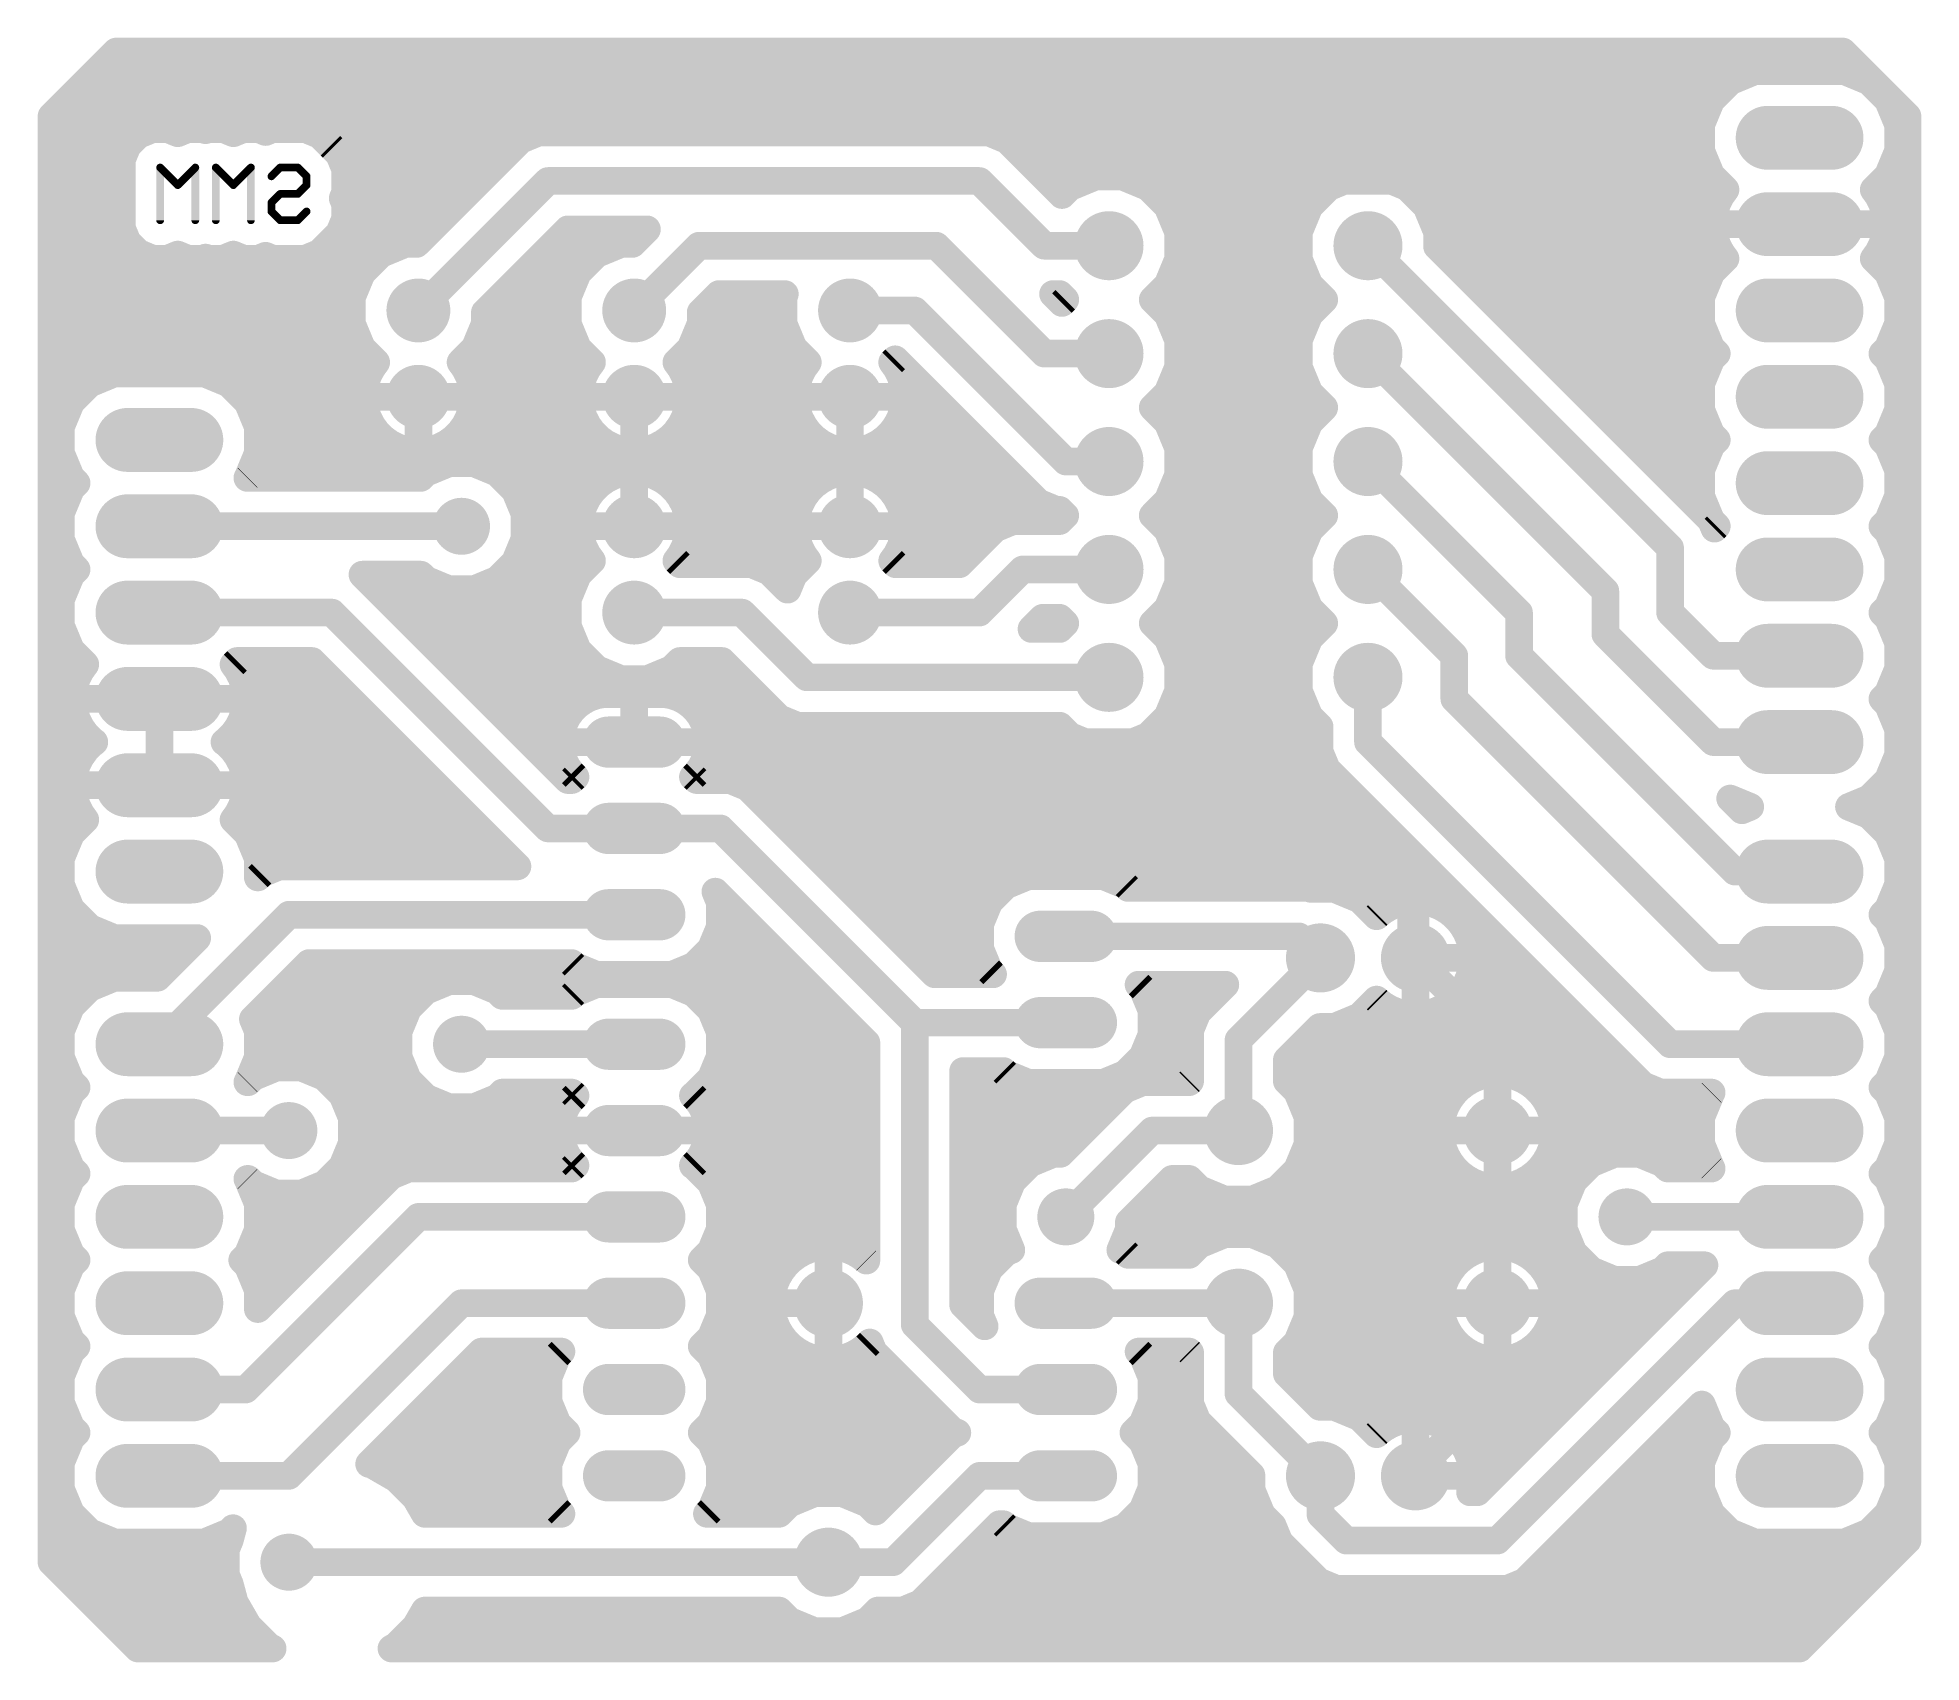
# Model space of a CAD drawing. Extents: x 5.3 to 60.7, y 2.1 to 49.9.
import ezdxf

# ---------------------------------------------------------------- set-up
doc = ezdxf.new("R2010")
doc.units = 0
for name, color, linetype in [('16', 174, 'CONTINUOUS'), ('17', 94, 'CONTINUOUS'), ('18', 94, 'CONTINUOUS')]:
    doc.layers.add(name, color=color, linetype=linetype)

# ---------------------------------------------------------------- blocks, each defined once
blk = doc.blocks.new('ROUNDP')
at = {"const_width": 0.5}
blk.add_lwpolyline([(0, -0.25, 1), (0, 0.25, 1), (0, -0.25)], format="xyb", dxfattribs=at)
blk = doc.blocks.new('LONGP100')
at = {"const_width": 1}
blk.add_lwpolyline([(-0.5, 0), (0.5, 0)], dxfattribs=at)
at = {"const_width": 0.5}
for points in [[(-0.5, 0.25, 1), (-0.5, -0.25)], [(0.5, -0.25, 1), (0.5, 0.25)]]:
    blk.add_lwpolyline(points, format="xyb", dxfattribs=at)
blk = doc.blocks.new('ROUNDV')
at = {"const_width": 0.5}
blk.add_lwpolyline([(0, -0.25, 1), (0, 0.25, 1), (0, -0.25)], format="xyb", dxfattribs=at)

msp = doc.modelspace()

# ---------------------------------------------------------------- linework, layer by layer
at = {"layer": '16'}
for points, const_width in [([(5.715, 47.625), (7.62, 49.53)], 0.8128), ([(7.62, 49.53), (58.42, 49.53)], 0.8128), ([(58.42, 49.53), (60.325, 47.625)], 0.8128), ([(55.8212, 48.9458), (55.1023, 48.648)], 0.8128), ([(58.4788, 48.9458), (55.8212, 48.9458)], 0.8128), ([(59.1977, 48.648), (58.4788, 48.9458)], 0.8128), ([(6.858, 48.768), (55.3919, 48.768)], 0.8128), ([(55.1023, 48.648), (54.5522, 48.0979)], 0.8128), ([(58.9081, 48.768), (59.182, 48.768)], 0.8128), ([(59.7478, 48.0979), (59.1977, 48.648)], 0.8128), ([(6.0452, 47.9552), (54.4931, 47.9552)], 0.8128), ([(54.5522, 48.0979), (54.2544, 47.379)], 0.8128), ([(60.0456, 47.379), (59.7478, 48.0979)], 0.8128), ([(59.8069, 47.9552), (59.9948, 47.9552)], 0.8128), ([(5.715, 5.08), (5.715, 47.625)], 0.8128), ([(54.2544, 47.379), (54.2544, 46.601)], 0.8128), ([(60.0456, 46.601), (60.0456, 47.379)], 0.8128), ([(60.325, 47.625), (60.325, 5.715)], 0.8128), ([(5.715, 47.1424), (8.4393, 47.1424)], 0.8128), ([(7.9544, 46.7553), (7.7823, 46.3399)], 0.8128), ([(8.2723, 47.0732), (7.9544, 46.7553)], 0.8128), ([(8.6877, 47.2453), (8.2723, 47.0732)], 0.8128), ([(9.1374, 47.2453), (8.6877, 47.2453)], 0.8128), ([(9.4295, 47.1243), (9.1374, 47.2453)], 0.8128), ([(9.3859, 47.1424), (9.4731, 47.1424)], 0.8128), ([(9.7216, 47.2453), (9.4295, 47.1243)], 0.8128), ([(10.1712, 47.2453), (9.7216, 47.2453)], 0.8128), ([(10.2481, 47.2135), (10.1712, 47.2453)], 0.8128), ([(10.3249, 47.2453), (10.2481, 47.2135)], 0.8128), ([(10.7746, 47.2453), (10.3249, 47.2453)], 0.8128), ([(11.0666, 47.1243), (10.7746, 47.2453)], 0.8128), ([(11.023, 47.1424), (11.1102, 47.1424)], 0.8128), ([(11.3587, 47.2453), (11.0666, 47.1243)], 0.8128), ([(11.8084, 47.2453), (11.3587, 47.2453)], 0.8128), ([(11.9756, 47.1761), (11.8084, 47.2453)], 0.8128), ([(12.0144, 47.16), (11.9756, 47.1761)], 0.8128), ([(12.2205, 47.2453), (12.0144, 47.16)], 0.8128), ([(13.1871, 47.2453), (12.2205, 47.2453)], 0.8128), ([(13.5361, 47.1007), (13.1871, 47.2453)], 0.8128), ([(13.4356, 47.1424), (54.2544, 47.1424)], 0.8128), ([(13.6025, 47.0732), (13.5361, 47.1007)], 0.8128), ([(13.7976, 46.8781), (13.6025, 47.0732)], 0.8128), ([(13.6025, 47.0732), (13.6025, 47.0732)], 0.8128), ([(13.6025, 47.0732), (13.6025, 47.0732)], 0.8128), ([(13.9205, 46.7553), (13.7976, 46.8781)], 0.8128), ([(13.9838, 46.6919), (13.9205, 46.7553)], 0.8128), ([(13.9205, 46.7553), (13.9205, 46.7553)], 0.8128), ([(19.5143, 46.9259), (16.4542, 43.8658)], 0.8128), ([(20.0371, 47.1424), (19.5143, 46.9259)], 0.8128), ([(33.3029, 47.1424), (20.0371, 47.1424)], 0.8128), ([(33.8257, 46.9259), (33.3029, 47.1424)], 0.8128), ([(34.2259, 46.5257), (33.8257, 46.9259)], 0.8128), ([(60.0456, 47.1424), (60.325, 47.1424)], 0.8128), ([(5.715, 46.3296), (7.7823, 46.3296)], 0.8128), ([(7.7823, 46.3399), (7.7823, 44.3395)], 0.8128), ([(14.1789, 46.4968), (13.9838, 46.6919)], 0.8128), ([(14.1984, 46.4499), (14.1789, 46.4968)], 0.8128), ([(14.1789, 46.4968), (14.1789, 46.4968)], 0.8128), ([(14.1789, 46.4968), (14.1789, 46.4968)], 0.8128), ([(14.351, 46.0814), (14.1984, 46.4499)], 0.8128), ([(14.2482, 46.3296), (18.918, 46.3296)], 0.8128), ([(35.4464, 45.3051), (34.2259, 46.5257)], 0.8128), ([(34.2259, 46.5257), (34.2259, 46.5257)], 0.8128), ([(34.422, 46.3296), (54.3668, 46.3296)], 0.8128), ([(54.2544, 46.601), (54.5522, 45.8821)], 0.8128), ([(59.7478, 45.8821), (60.0456, 46.601)], 0.8128), ([(59.9332, 46.3296), (60.325, 46.3296)], 0.8128), ([(9.4295, 45.5981), (8.9126, 46.115)], 0.2286), ([(8.9126, 46.115), (8.9126, 44.5643)], 0.2286), ([(9.9464, 46.115), (9.4295, 45.5981)], 0.2286), ([(9.9464, 44.5643), (9.9464, 46.115)], 0.2286), ([(11.0666, 45.5981), (10.5497, 46.115)], 0.2286), ([(10.5497, 46.115), (10.5497, 44.5643)], 0.2286), ([(11.5835, 46.115), (11.0666, 45.5981)], 0.2286), ([(11.5835, 44.5643), (11.5835, 46.115)], 0.2286), ([(12.1869, 45.8566), (12.4453, 46.115)], 0.2286), ([(12.4453, 46.115), (12.9622, 46.115)], 0.2286), ([(12.9622, 46.115), (13.2207, 45.8566)], 0.2286), ([(14.351, 45.3733), (14.351, 46.0814)], 0.8128), ([(20.32, 45.72), (16.51, 41.91)], 0.8128), ([(33.02, 45.72), (20.32, 45.72)], 0.8128), ([(34.925, 43.815), (33.02, 45.72)], 0.8128), ([(36.4258, 45.847), (35.679, 45.5376)], 0.8128), ([(37.2342, 45.847), (36.4258, 45.847)], 0.8128), ([(37.981, 45.5376), (37.2342, 45.847)], 0.8128), ([(41.275, 45.72), (40.64, 45.085)], 0.8128), ([(49.53, 45.72), (41.275, 45.72)], 0.8128), ([(44.0458, 45.847), (43.299, 45.5376)], 0.8128), ([(44.8542, 45.847), (44.0458, 45.847)], 0.8128), ([(45.601, 45.5376), (44.8542, 45.847)], 0.8128), ([(50.8, 44.45), (49.53, 45.72)], 0.8128), ([(54.5522, 45.8821), (54.9695, 45.4648)], 0.8128), ([(59.3305, 45.4648), (59.7478, 45.8821)], 0.8128), ([(5.715, 45.5168), (7.7823, 45.5168)], 0.8128), ([(12.4453, 45.3397), (12.1869, 45.0812)], 0.2286), ([(12.9622, 45.3397), (12.4453, 45.3397)], 0.2286), ([(13.2207, 45.5981), (12.9622, 45.3397)], 0.2286), ([(13.2207, 45.8566), (13.2207, 45.5981)], 0.2286), ([(14.2835, 45.2104), (14.351, 45.3733)], 0.8128), ([(14.351, 45.0476), (14.2835, 45.2104)], 0.8128), ([(14.351, 45.5168), (18.1052, 45.5168)], 0.8128), ([(14.351, 44.5979), (14.351, 45.0476)], 0.8128), ([(35.2348, 45.5168), (35.6581, 45.5168)], 0.8128), ([(35.679, 45.5376), (35.4464, 45.3051)], 0.8128), ([(38.5526, 44.966), (37.981, 45.5376)], 0.8128), ([(38.0019, 45.5168), (43.2781, 45.5168)], 0.8128), ([(40.64, 45.085), (40.64, 29.21)], 0.8128), ([(43.299, 45.5376), (42.7274, 44.966)], 0.8128), ([(46.1726, 44.966), (45.601, 45.5376)], 0.8128), ([(45.6219, 45.5168), (54.9175, 45.5168)], 0.8128), ([(54.7272, 45.0643), (54.6494, 44.8247)], 0.8128), ([(54.8416, 45.2887), (54.7272, 45.0643)], 0.8128), ([(54.9695, 45.4648), (54.8416, 45.2887)], 0.8128), ([(59.4584, 45.2887), (59.3305, 45.4648)], 0.8128), ([(59.3825, 45.5168), (60.325, 45.5168)], 0.8128), ([(59.5728, 45.0643), (59.4584, 45.2887)], 0.8128), ([(59.6506, 44.8247), (59.5728, 45.0643)], 0.8128), ([(5.715, 44.704), (7.7823, 44.704)], 0.8128), ([(12.1869, 45.0812), (12.1869, 44.8228)], 0.2286), ([(12.1869, 44.8228), (12.4453, 44.5643)], 0.2286), ([(12.9622, 44.5643), (13.2207, 44.8228)], 0.2286), ([(14.1789, 44.1825), (14.351, 44.5979)], 0.8128), ([(14.351, 44.704), (17.2924, 44.704)], 0.8128), ([(38.862, 44.2192), (38.5526, 44.966)], 0.8128), ([(38.6612, 44.704), (42.6188, 44.704)], 0.8128), ([(42.7274, 44.966), (42.418, 44.2192)], 0.8128), ([(46.482, 44.2192), (46.1726, 44.966)], 0.8128), ([(46.2812, 44.704), (54.6303, 44.704)], 0.8128), ([(54.6494, 44.8247), (54.61, 44.5759)], 0.8128), ([(54.61, 44.5759), (54.61, 44.45)], 0.8128), ([(59.69, 44.5759), (59.6506, 44.8247)], 0.8128), ([(59.6697, 44.704), (60.325, 44.704)], 0.8128), ([(59.69, 44.45), (59.69, 44.5759)], 0.8128), ([(7.7823, 44.3395), (7.9544, 43.924)], 0.8128), ([(12.4453, 44.5643), (12.9622, 44.5643)], 0.2286), ([(13.6025, 43.6061), (14.1789, 44.1825)], 0.8128), ([(18.4658, 41.8542), (20.9092, 44.2976)], 0.8128), ([(20.9092, 44.2976), (23.236, 44.2976)], 0.8128), ([(23.236, 44.2976), (22.8042, 43.8658)], 0.8128), ([(38.862, 43.4108), (38.862, 44.2192)], 0.8128), ([(42.418, 44.2192), (42.418, 43.4108)], 0.8128), ([(46.482, 43.7946), (46.482, 44.2192)], 0.8128), ([(57.15, 44.45), (50.8, 44.45)], 0.8128), ([(54.61, 44.45), (57.15, 44.45)], 0.8128), ([(57.15, 44.45), (54.61, 44.45)], 0.8128), ([(54.61, 44.45), (54.61, 44.3241)], 0.8128), ([(54.61, 44.3241), (54.6494, 44.0753)], 0.8128), ([(54.6494, 44.0753), (54.7272, 43.8357)], 0.8128), ([(59.69, 44.45), (57.15, 44.45)], 0.8128), ([(57.15, 44.45), (57.15, 44.45)], 0.8128), ([(57.15, 44.45), (59.69, 44.45)], 0.8128), ([(57.15, 44.45), (57.15, 44.45)], 0.8128), ([(59.5728, 43.8357), (59.6506, 44.0753)], 0.8128), ([(59.6506, 44.0753), (59.69, 44.3241)], 0.8128), ([(59.69, 44.3241), (59.69, 44.45)], 0.8128), ([(5.715, 43.8912), (7.9872, 43.8912)], 0.8128), ([(7.9544, 43.924), (8.2723, 43.6061)], 0.8128), ([(8.2723, 43.6061), (8.6877, 43.434)], 0.8128), ([(8.6877, 43.434), (9.1374, 43.434)], 0.8128), ([(9.1374, 43.434), (9.4295, 43.555)], 0.8128), ([(9.4295, 43.555), (9.7216, 43.434)], 0.8128), ([(9.7216, 43.434), (10.1712, 43.434)], 0.8128), ([(10.1712, 43.434), (10.2481, 43.4658)], 0.8128), ([(10.2481, 43.4658), (10.3249, 43.434)], 0.8128), ([(10.3249, 43.434), (10.7746, 43.434)], 0.8128), ([(10.7746, 43.434), (11.0666, 43.555)], 0.8128), ([(11.0666, 43.555), (11.3587, 43.434)], 0.8128), ([(11.3587, 43.434), (11.8084, 43.434)], 0.8128), ([(11.8084, 43.434), (12.0144, 43.5194)], 0.8128), ([(12.0144, 43.5194), (12.2205, 43.434)], 0.8128), ([(12.2205, 43.434), (13.1871, 43.434)], 0.8128), ([(13.1871, 43.434), (13.6025, 43.6061)], 0.8128), ([(13.8876, 43.8912), (16.4796, 43.8912)], 0.8128), ([(15.4021, 43.568), (14.852, 43.0179)], 0.8128), ([(16.121, 43.8658), (15.4021, 43.568)], 0.8128), ([(16.4542, 43.8658), (16.121, 43.8658)], 0.8128), ([(20.5028, 43.8912), (22.8296, 43.8912)], 0.8128), ([(21.7521, 43.568), (21.202, 43.0179)], 0.8128), ([(22.471, 43.8658), (21.7521, 43.568)], 0.8128), ([(22.8042, 43.8658), (22.471, 43.8658)], 0.8128), ([(24.765, 43.815), (22.86, 41.91)], 0.8128), ([(31.75, 43.815), (24.765, 43.815)], 0.8128), ([(34.925, 40.64), (31.75, 43.815)], 0.8128), ([(36.83, 43.815), (34.925, 43.815)], 0.8128), ([(38.5526, 42.664), (38.862, 43.4108)], 0.8128), ([(38.862, 43.8912), (42.418, 43.8912)], 0.8128), ([(42.418, 43.4108), (42.7274, 42.664)], 0.8128), ([(53.34, 34.925), (44.45, 43.815)], 0.8128), ([(46.482, 43.8912), (54.7092, 43.8912)], 0.8128), ([(54.5459, 35.7307), (46.482, 43.7946)], 0.8128), ([(54.9695, 43.4352), (54.5522, 43.0179)], 0.8128), ([(54.7272, 43.8357), (54.8416, 43.6113)], 0.8128), ([(54.8416, 43.6113), (54.9695, 43.4352)], 0.8128), ([(59.3305, 43.4352), (59.4584, 43.6113)], 0.8128), ([(59.7478, 43.0179), (59.3305, 43.4352)], 0.8128), ([(59.4584, 43.6113), (59.5728, 43.8357)], 0.8128), ([(59.5908, 43.8912), (60.325, 43.8912)], 0.8128), ([(5.715, 43.0784), (14.9125, 43.0784)], 0.8128), ([(14.852, 43.0179), (14.5542, 42.299)], 0.8128), ([(19.69, 43.0784), (21.2625, 43.0784)], 0.8128), ([(21.202, 43.0179), (20.9042, 42.299)], 0.8128), ([(38.7243, 43.0784), (42.5557, 43.0784)], 0.8128), ([(47.1982, 43.0784), (54.6127, 43.0784)], 0.8128), ([(54.5522, 43.0179), (54.2544, 42.299)], 0.8128), ([(59.6873, 43.0784), (60.325, 43.0784)], 0.8128), ([(60.0456, 42.299), (59.7478, 43.0179)], 0.8128), ([(14.5542, 42.299), (14.5542, 41.521)], 0.8128), ([(20.9042, 42.299), (20.9042, 41.521)], 0.8128), ([(24.8158, 41.8542), (25.3542, 42.3926)], 0.8128), ([(25.3542, 42.3926), (27.293, 42.3926)], 0.8128), ([(27.293, 42.3926), (27.2542, 42.299)], 0.8128), ([(27.2542, 42.299), (27.2542, 41.521)], 0.8128), ([(35.4464, 42.1301), (35.184, 42.3926)], 0.8128), ([(35.184, 42.3926), (35.3787, 42.3926)], 0.8128), ([(35.3787, 42.3926), (35.5438, 42.2275)], 0.8128), ([(38.1162, 42.2275), (38.5526, 42.664)], 0.8128), ([(42.7274, 42.664), (43.1638, 42.2275)], 0.8128), ([(54.2544, 42.299), (54.2544, 41.521)], 0.8128), ([(60.0456, 41.521), (60.0456, 42.299)], 0.8128), ([(5.715, 42.2656), (14.5542, 42.2656)], 0.8128), ([(18.4658, 41.521), (18.4658, 41.8542)], 0.8128), ([(18.8772, 42.2656), (20.9042, 42.2656)], 0.8128), ([(24.8158, 41.521), (24.8158, 41.8542)], 0.8128), ([(25.2272, 42.2656), (27.2542, 42.2656)], 0.8128), ([(29.21, 41.91), (31.115, 41.91)], 0.8128), ([(31.115, 41.91), (35.56, 37.465)], 0.8128), ([(35.311, 42.2656), (35.5057, 42.2656)], 0.8128), ([(35.5438, 42.2275), (35.4464, 42.1301)], 0.8128), ([(38.5526, 41.791), (38.1162, 42.2275)], 0.8128), ([(38.1543, 42.2656), (43.1257, 42.2656)], 0.8128), ([(38.862, 41.0442), (38.5526, 41.791)], 0.8128), ([(42.7274, 41.791), (42.418, 41.0442)], 0.8128), ([(43.1638, 42.2275), (42.7274, 41.791)], 0.8128), ([(48.011, 42.2656), (54.2544, 42.2656)], 0.8128), ([(60.0456, 42.2656), (60.325, 42.2656)], 0.8128), ([(5.715, 41.4528), (14.5824, 41.4528)], 0.8128), ([(14.5542, 41.521), (14.852, 40.8021)], 0.8128), ([(18.168, 40.8021), (18.4658, 41.521)], 0.8128), ([(18.4376, 41.4528), (20.9324, 41.4528)], 0.8128), ([(20.9042, 41.521), (21.202, 40.8021)], 0.8128), ([(24.518, 40.8021), (24.8158, 41.521)], 0.8128), ([(24.7876, 41.4528), (27.2824, 41.4528)], 0.8128), ([(27.2542, 41.521), (27.552, 40.8021)], 0.8128), ([(38.6927, 41.4528), (42.5873, 41.4528)], 0.8128), ([(48.8238, 41.4528), (54.2826, 41.4528)], 0.8128), ([(54.2544, 41.521), (54.5522, 40.8021)], 0.8128), ([(59.7478, 40.8021), (60.0456, 41.521)], 0.8128), ([(60.0174, 41.4528), (60.325, 41.4528)], 0.8128), ([(5.715, 40.64), (15.0141, 40.64)], 0.8128), ([(14.852, 40.8021), (15.2693, 40.3848)], 0.8128), ([(17.7507, 40.3848), (18.168, 40.8021)], 0.8128), ([(18.0059, 40.64), (21.3641, 40.64)], 0.8128), ([(21.202, 40.8021), (21.6193, 40.3848)], 0.8128), ([(24.1007, 40.3848), (24.518, 40.8021)], 0.8128), ([(24.3559, 40.64), (27.7141, 40.64)], 0.8128), ([(27.552, 40.8021), (27.9693, 40.3848)], 0.8128), ([(36.83, 40.64), (34.925, 40.64)], 0.8128), ([(38.862, 40.2358), (38.862, 41.0442)], 0.8128), ([(38.862, 40.64), (42.418, 40.64)], 0.8128), ([(42.418, 41.0442), (42.418, 40.2358)], 0.8128), ([(51.435, 33.655), (44.45, 40.64)], 0.8128), ([(49.6366, 40.64), (54.7143, 40.64)], 0.8128), ([(54.5522, 40.8021), (54.7143, 40.64)], 0.8128), ([(54.7143, 40.64), (54.5522, 40.4779)], 0.8128), ([(59.5857, 40.64), (59.7478, 40.8021)], 0.8128), ([(59.7478, 40.4779), (59.5857, 40.64)], 0.8128), ([(59.5857, 40.64), (60.325, 40.64)], 0.8128), ([(7.5612, 40.0558), (6.8423, 39.758)], 0.8128), ([(10.2188, 40.0558), (7.5612, 40.0558)], 0.8128), ([(10.9377, 39.758), (10.2188, 40.0558)], 0.8128), ([(15.1414, 40.2087), (15.027, 39.9843)], 0.8128), ([(15.2693, 40.3848), (15.1414, 40.2087)], 0.8128), ([(17.8786, 40.2087), (17.7507, 40.3848)], 0.8128), ([(17.993, 39.9843), (17.8786, 40.2087)], 0.8128), ([(21.4914, 40.2087), (21.377, 39.9843)], 0.8128), ([(21.6193, 40.3848), (21.4914, 40.2087)], 0.8128), ([(24.2286, 40.2087), (24.1007, 40.3848)], 0.8128), ([(24.343, 39.9843), (24.2286, 40.2087)], 0.8128), ([(27.8414, 40.2087), (27.727, 39.9843)], 0.8128), ([(27.9693, 40.3848), (27.8414, 40.2087)], 0.8128), ([(30.4507, 40.3848), (30.5397, 40.4738)], 0.8128), ([(30.5786, 40.2087), (30.4507, 40.3848)], 0.8128), ([(30.5397, 40.4738), (34.3541, 36.6593)], 0.8128), ([(30.693, 39.9843), (30.5786, 40.2087)], 0.8128), ([(38.5526, 39.489), (38.862, 40.2358)], 0.8128), ([(42.418, 40.2358), (42.7274, 39.489)], 0.8128), ([(54.5522, 40.4779), (54.2544, 39.759)], 0.8128), ([(60.0456, 39.759), (59.7478, 40.4779)], 0.8128), ([(5.715, 39.8272), (7.0093, 39.8272)], 0.8128), ([(6.8423, 39.758), (6.2922, 39.2079)], 0.8128), ([(10.7707, 39.8272), (14.976, 39.8272)], 0.8128), ([(11.4878, 39.2079), (10.9377, 39.758)], 0.8128), ([(14.9492, 39.7447), (14.9098, 39.4959)], 0.8128), ([(15.027, 39.9843), (14.9492, 39.7447)], 0.8128), ([(18.0708, 39.7447), (17.993, 39.9843)], 0.8128), ([(18.044, 39.8272), (21.326, 39.8272)], 0.8128), ([(18.1102, 39.4959), (18.0708, 39.7447)], 0.8128), ([(21.2992, 39.7447), (21.2598, 39.4959)], 0.8128), ([(21.377, 39.9843), (21.2992, 39.7447)], 0.8128), ([(24.4208, 39.7447), (24.343, 39.9843)], 0.8128), ([(24.394, 39.8272), (27.676, 39.8272)], 0.8128), ([(24.4602, 39.4959), (24.4208, 39.7447)], 0.8128), ([(27.6492, 39.7447), (27.6098, 39.4959)], 0.8128), ([(27.727, 39.9843), (27.6492, 39.7447)], 0.8128), ([(30.7708, 39.7447), (30.693, 39.9843)], 0.8128), ([(30.744, 39.8272), (31.1862, 39.8272)], 0.8128), ([(30.8102, 39.4959), (30.7708, 39.7447)], 0.8128), ([(38.6927, 39.8272), (42.5873, 39.8272)], 0.8128), ([(50.4494, 39.8272), (54.2826, 39.8272)], 0.8128), ([(54.2544, 39.759), (54.2544, 38.981)], 0.8128), ([(60.0174, 39.8272), (60.325, 39.8272)], 0.8128), ([(60.0456, 38.981), (60.0456, 39.759)], 0.8128), ([(5.715, 39.0144), (6.212, 39.0144)], 0.8128), ([(6.2922, 39.2079), (5.9944, 38.489)], 0.8128), ([(11.7856, 38.489), (11.4878, 39.2079)], 0.8128), ([(11.568, 39.0144), (14.9462, 39.0144)], 0.8128), ([(14.9098, 39.4959), (14.9098, 39.37)], 0.8128), ([(14.9098, 39.37), (16.51, 39.37)], 0.8128), ([(16.51, 39.37), (14.9098, 39.37)], 0.8128), ([(14.9098, 39.37), (14.9098, 39.2441)], 0.8128), ([(14.9098, 39.2441), (14.9492, 38.9953)], 0.8128), ([(14.9492, 38.9953), (15.027, 38.7557)], 0.8128), ([(16.51, 37.7698), (16.51, 39.37)], 0.8128), ([(16.51, 39.37), (16.51, 39.37)], 0.8128), ([(16.51, 39.37), (16.51, 37.7698)], 0.8128), ([(18.1102, 39.37), (16.51, 39.37)], 0.8128), ([(16.51, 39.37), (16.51, 39.37)], 0.8128), ([(16.51, 39.37), (18.1102, 39.37)], 0.8128), ([(16.51, 39.37), (16.51, 39.37)], 0.8128), ([(16.51, 39.37), (22.86, 39.37)], 0.8128), ([(16.51, 39.0144), (16.51, 39.0144)], 0.8128), ([(17.993, 38.7557), (18.0708, 38.9953)], 0.8128), ([(18.0708, 38.9953), (18.1102, 39.2441)], 0.8128), ([(18.0738, 39.0144), (21.2962, 39.0144)], 0.8128), ([(18.1102, 39.37), (18.1102, 39.4959)], 0.8128), ([(18.1102, 39.2441), (18.1102, 39.37)], 0.8128), ([(21.2598, 39.4959), (21.2598, 39.37)], 0.8128), ([(21.2598, 39.37), (22.86, 39.37)], 0.8128), ([(22.86, 39.37), (21.2598, 39.37)], 0.8128), ([(21.2598, 39.37), (21.2598, 39.2441)], 0.8128), ([(21.2598, 39.2441), (21.2992, 38.9953)], 0.8128), ([(21.2992, 38.9953), (21.377, 38.7557)], 0.8128), ([(22.86, 39.37), (22.86, 39.37)], 0.8128), ([(22.86, 37.7698), (22.86, 39.37)], 0.8128), ([(22.86, 39.37), (22.86, 39.37)], 0.8128), ([(22.86, 39.37), (22.86, 37.7698)], 0.8128), ([(24.4602, 39.37), (22.86, 39.37)], 0.8128), ([(22.86, 39.37), (22.86, 39.37)], 0.8128), ([(22.86, 39.37), (24.4602, 39.37)], 0.8128), ([(29.21, 39.37), (22.86, 39.37)], 0.8128), ([(22.86, 39.0144), (22.86, 39.0144)], 0.8128), ([(24.343, 38.7557), (24.4208, 38.9953)], 0.8128), ([(24.4208, 38.9953), (24.4602, 39.2441)], 0.8128), ([(24.4238, 39.0144), (27.6462, 39.0144)], 0.8128), ([(24.4602, 39.37), (24.4602, 39.4959)], 0.8128), ([(24.4602, 39.2441), (24.4602, 39.37)], 0.8128), ([(27.6098, 39.4959), (27.6098, 39.37)], 0.8128), ([(27.6098, 39.37), (29.21, 39.37)], 0.8128), ([(29.21, 39.37), (27.6098, 39.37)], 0.8128), ([(27.6098, 39.37), (27.6098, 39.2441)], 0.8128), ([(27.6098, 39.2441), (27.6492, 38.9953)], 0.8128), ([(27.6492, 38.9953), (27.727, 38.7557)], 0.8128), ([(29.21, 39.37), (29.21, 39.37)], 0.8128), ([(29.21, 37.7698), (29.21, 39.37)], 0.8128), ([(29.21, 39.37), (29.21, 39.37)], 0.8128), ([(29.21, 39.37), (29.21, 37.7698)], 0.8128), ([(30.8102, 39.37), (29.21, 39.37)], 0.8128), ([(29.21, 39.37), (29.21, 39.37)], 0.8128), ([(29.21, 39.37), (30.8102, 39.37)], 0.8128), ([(29.21, 35.56), (29.21, 39.37)], 0.8128), ([(29.21, 39.0144), (29.21, 39.0144)], 0.8128), ([(30.693, 38.7557), (30.7708, 38.9953)], 0.8128), ([(30.7708, 38.9953), (30.8102, 39.2441)], 0.8128), ([(30.7738, 39.0144), (31.999, 39.0144)], 0.8128), ([(30.8102, 39.37), (30.8102, 39.4959)], 0.8128), ([(30.8102, 39.2441), (30.8102, 39.37)], 0.8128), ([(38.1162, 39.0525), (38.5526, 39.489)], 0.8128), ([(38.5526, 38.616), (38.1162, 39.0525)], 0.8128), ([(38.1543, 39.0144), (43.1257, 39.0144)], 0.8128), ([(42.7274, 39.489), (43.1638, 39.0525)], 0.8128), ([(43.1638, 39.0525), (42.7274, 38.616)], 0.8128), ([(51.2622, 39.0144), (54.2544, 39.0144)], 0.8128), ([(54.2544, 38.981), (54.5522, 38.2621)], 0.8128), ([(59.7478, 38.2621), (60.0456, 38.981)], 0.8128), ([(60.0456, 39.0144), (60.325, 39.0144)], 0.8128), ([(5.9944, 38.489), (5.9944, 37.711)], 0.8128), ([(11.7856, 37.711), (11.7856, 38.489)], 0.8128), ([(15.027, 38.7557), (15.1414, 38.5313)], 0.8128), ([(15.1414, 38.5313), (15.2894, 38.3275)], 0.8128), ([(17.7306, 38.3275), (17.8786, 38.5313)], 0.8128), ([(17.8786, 38.5313), (17.993, 38.7557)], 0.8128), ([(21.377, 38.7557), (21.4914, 38.5313)], 0.8128), ([(21.4914, 38.5313), (21.6394, 38.3275)], 0.8128), ([(24.0806, 38.3275), (24.2286, 38.5313)], 0.8128), ([(24.2286, 38.5313), (24.343, 38.7557)], 0.8128), ([(27.727, 38.7557), (27.8414, 38.5313)], 0.8128), ([(27.8414, 38.5313), (27.9894, 38.3275)], 0.8128), ([(30.4306, 38.3275), (30.5786, 38.5313)], 0.8128), ([(30.5786, 38.5313), (30.693, 38.7557)], 0.8128), ([(38.862, 37.8692), (38.5526, 38.616)], 0.8128), ([(42.7274, 38.616), (42.418, 37.8692)], 0.8128), ([(5.715, 38.2016), (5.9944, 38.2016)], 0.8128), ([(11.7856, 38.2016), (15.4154, 38.2016)], 0.8128), ([(15.2894, 38.3275), (15.4675, 38.1494)], 0.8128), ([(15.4675, 38.1494), (15.6713, 38.0014)], 0.8128), ([(15.6713, 38.0014), (15.8957, 37.887)], 0.8128), ([(15.8957, 37.887), (16.1353, 37.8092)], 0.8128), ([(16.51, 38.2016), (16.51, 38.2016)], 0.8128), ([(16.8847, 37.8092), (17.1243, 37.887)], 0.8128), ([(17.1243, 37.887), (17.3487, 38.0014)], 0.8128), ([(17.3487, 38.0014), (17.5525, 38.1494)], 0.8128), ([(17.5525, 38.1494), (17.7306, 38.3275)], 0.8128), ([(17.6046, 38.2016), (21.7654, 38.2016)], 0.8128), ([(21.6394, 38.3275), (21.8175, 38.1494)], 0.8128), ([(21.8175, 38.1494), (22.0213, 38.0014)], 0.8128), ([(22.0213, 38.0014), (22.2457, 37.887)], 0.8128), ([(22.2457, 37.887), (22.4853, 37.8092)], 0.8128), ([(22.86, 38.2016), (22.86, 38.2016)], 0.8128), ([(23.2347, 37.8092), (23.4743, 37.887)], 0.8128), ([(23.4743, 37.887), (23.6987, 38.0014)], 0.8128), ([(23.6987, 38.0014), (23.9025, 38.1494)], 0.8128), ([(23.9025, 38.1494), (24.0806, 38.3275)], 0.8128), ([(23.9546, 38.2016), (28.1154, 38.2016)], 0.8128), ([(27.9894, 38.3275), (28.1675, 38.1494)], 0.8128), ([(28.1675, 38.1494), (28.3713, 38.0014)], 0.8128), ([(28.3713, 38.0014), (28.5957, 37.887)], 0.8128), ([(28.5957, 37.887), (28.8353, 37.8092)], 0.8128), ([(29.21, 38.2016), (29.21, 38.2016)], 0.8128), ([(29.5847, 37.8092), (29.8243, 37.887)], 0.8128), ([(29.8243, 37.887), (30.0487, 38.0014)], 0.8128), ([(30.0487, 38.0014), (30.2525, 38.1494)], 0.8128), ([(30.2525, 38.1494), (30.4306, 38.3275)], 0.8128), ([(30.3046, 38.2016), (32.8118, 38.2016)], 0.8128), ([(38.7243, 38.2016), (42.5557, 38.2016)], 0.8128), ([(38.862, 37.0608), (38.862, 37.8692)], 0.8128), ([(42.418, 37.8692), (42.418, 37.0608)], 0.8128), ([(52.075, 38.2016), (54.6127, 38.2016)], 0.8128), ([(54.5522, 37.9379), (54.2544, 37.219)], 0.8128), ([(54.5522, 38.2621), (54.7143, 38.1)], 0.8128), ([(54.7143, 38.1), (54.5522, 37.9379)], 0.8128), ([(59.5857, 38.1), (59.7478, 38.2621)], 0.8128), ([(59.7478, 37.9379), (59.5857, 38.1)], 0.8128), ([(59.6873, 38.2016), (60.325, 38.2016)], 0.8128), ([(60.0456, 37.219), (59.7478, 37.9379)], 0.8128), ([(5.715, 37.3888), (6.1278, 37.3888)], 0.8128), ([(5.9944, 37.711), (6.2922, 36.9921)], 0.8128), ([(11.4878, 36.9921), (11.7856, 37.711)], 0.8128), ([(11.6522, 37.3888), (17.3499, 37.3888)], 0.8128), ([(16.1353, 37.8092), (16.3841, 37.7698)], 0.8128), ([(16.3841, 37.7698), (16.51, 37.7698)], 0.8128), ([(16.51, 37.7698), (16.6359, 37.7698)], 0.8128), ([(16.6359, 37.7698), (16.8847, 37.8092)], 0.8128), ([(17.4112, 37.4142), (16.7297, 37.1319)], 0.8128), ([(18.1488, 37.4142), (17.4112, 37.4142)], 0.8128), ([(18.8303, 37.1319), (18.1488, 37.4142)], 0.8128), ([(18.2101, 37.3888), (33.6246, 37.3888)], 0.8128), ([(22.4853, 37.8092), (22.7341, 37.7698)], 0.8128), ([(22.7341, 37.7698), (22.86, 37.7698)], 0.8128), ([(22.86, 37.7698), (22.9859, 37.7698)], 0.8128), ([(22.9859, 37.7698), (23.2347, 37.8092)], 0.8128), ([(28.8353, 37.8092), (29.0841, 37.7698)], 0.8128), ([(29.0841, 37.7698), (29.21, 37.7698)], 0.8128), ([(29.21, 37.7698), (29.3359, 37.7698)], 0.8128), ([(29.3359, 37.7698), (29.5847, 37.8092)], 0.8128), ([(35.56, 37.465), (36.83, 37.465)], 0.8128), ([(38.862, 37.3888), (42.418, 37.3888)], 0.8128), ([(48.895, 33.02), (44.45, 37.465)], 0.8128), ([(52.8878, 37.3888), (54.3247, 37.3888)], 0.8128), ([(59.9753, 37.3888), (60.325, 37.3888)], 0.8128), ([(6.2922, 36.9921), (6.4543, 36.83)], 0.8128), ([(6.4543, 36.83), (6.2922, 36.6679)], 0.8128), ([(11.4781, 36.9824), (11.4878, 36.9921)], 0.8128), ([(16.5802, 36.9824), (11.4781, 36.9824)], 0.8128), ([(16.7297, 37.1319), (16.5802, 36.9824)], 0.8128), ([(19.3519, 36.6103), (18.8303, 37.1319)], 0.8128), ([(21.8175, 36.7806), (21.6394, 36.6025)], 0.8128), ([(22.0213, 36.9286), (21.8175, 36.7806)], 0.8128), ([(22.2457, 37.043), (22.0213, 36.9286)], 0.8128), ([(22.4853, 37.1208), (22.2457, 37.043)], 0.8128), ([(22.7341, 37.1602), (22.4853, 37.1208)], 0.8128), ([(22.86, 37.1602), (22.7341, 37.1602)], 0.8128), ([(22.9859, 37.1602), (22.86, 37.1602)], 0.8128), ([(22.86, 37.1602), (22.86, 35.56)], 0.8128), ([(22.86, 35.56), (22.86, 37.1602)], 0.8128), ([(23.2347, 37.1208), (22.9859, 37.1602)], 0.8128), ([(23.4743, 37.043), (23.2347, 37.1208)], 0.8128), ([(23.6987, 36.9286), (23.4743, 37.043)], 0.8128), ([(23.9025, 36.7806), (23.6987, 36.9286)], 0.8128), ([(24.0806, 36.6025), (23.9025, 36.7806)], 0.8128), ([(28.1675, 36.7806), (27.9894, 36.6025)], 0.8128), ([(28.3713, 36.9286), (28.1675, 36.7806)], 0.8128), ([(28.5957, 37.043), (28.3713, 36.9286)], 0.8128), ([(28.8353, 37.1208), (28.5957, 37.043)], 0.8128), ([(29.0841, 37.1602), (28.8353, 37.1208)], 0.8128), ([(29.21, 37.1602), (29.0841, 37.1602)], 0.8128), ([(29.3359, 37.1602), (29.21, 37.1602)], 0.8128), ([(29.21, 37.1602), (29.21, 35.56)], 0.8128), ([(29.21, 35.56), (29.21, 37.1602)], 0.8128), ([(29.5847, 37.1208), (29.3359, 37.1602)], 0.8128), ([(29.8243, 37.043), (29.5847, 37.1208)], 0.8128), ([(30.0487, 36.9286), (29.8243, 37.043)], 0.8128), ([(30.2525, 36.7806), (30.0487, 36.9286)], 0.8128), ([(30.4306, 36.6025), (30.2525, 36.7806)], 0.8128), ([(38.5526, 36.314), (38.862, 37.0608)], 0.8128), ([(42.418, 37.0608), (42.7274, 36.314)], 0.8128), ([(54.2544, 37.219), (54.2544, 36.441)], 0.8128), ([(60.0456, 36.441), (60.0456, 37.219)], 0.8128), ([(5.715, 36.576), (6.2541, 36.576)], 0.8128), ([(6.2922, 36.6679), (5.9944, 35.949)], 0.8128), ([(19.6342, 35.9288), (19.3519, 36.6103)], 0.8128), ([(19.3661, 36.576), (21.6202, 36.576)], 0.8128), ([(21.377, 36.1743), (21.2992, 35.9347)], 0.8128), ([(21.4914, 36.3987), (21.377, 36.1743)], 0.8128), ([(21.6394, 36.6025), (21.4914, 36.3987)], 0.8128), ([(22.86, 36.576), (22.86, 36.576)], 0.8128), ([(24.2286, 36.3987), (24.0806, 36.6025)], 0.8128), ([(24.0998, 36.576), (27.9702, 36.576)], 0.8128), ([(24.343, 36.1743), (24.2286, 36.3987)], 0.8128), ([(24.4208, 35.9347), (24.343, 36.1743)], 0.8128), ([(27.727, 36.1743), (27.6492, 35.9347)], 0.8128), ([(27.8414, 36.3987), (27.727, 36.1743)], 0.8128), ([(27.9894, 36.6025), (27.8414, 36.3987)], 0.8128), ([(29.21, 36.576), (29.21, 36.576)], 0.8128), ([(30.5786, 36.3987), (30.4306, 36.6025)], 0.8128), ([(30.4498, 36.576), (34.4374, 36.576)], 0.8128), ([(30.693, 36.1743), (30.5786, 36.3987)], 0.8128), ([(30.7708, 35.9347), (30.693, 36.1743)], 0.8128), ([(34.3541, 36.6593), (34.7543, 36.2591)], 0.8128), ([(34.7543, 36.2591), (35.2771, 36.0426)], 0.8128), ([(38.1162, 35.8775), (38.5526, 36.314)], 0.8128), ([(38.6612, 36.576), (42.6188, 36.576)], 0.8128), ([(42.7274, 36.314), (43.1638, 35.8775)], 0.8128), ([(53.7006, 36.576), (54.2544, 36.576)], 0.8128), ([(54.2544, 36.441), (54.5522, 35.7221)], 0.8128), ([(59.7478, 35.7221), (60.0456, 36.441)], 0.8128), ([(60.0456, 36.576), (60.325, 36.576)], 0.8128), ([(5.715, 35.7632), (5.9944, 35.7632)], 0.8128), ([(5.9944, 35.949), (5.9944, 35.171)], 0.8128), ([(19.6342, 35.1912), (19.6342, 35.9288)], 0.8128), ([(19.6342, 35.7632), (21.272, 35.7632)], 0.8128), ([(21.2992, 35.9347), (21.2598, 35.6859)], 0.8128), ([(21.2598, 35.6859), (21.2598, 35.56)], 0.8128), ([(22.86, 35.7632), (22.86, 35.7632)], 0.8128), ([(24.4602, 35.6859), (24.4208, 35.9347)], 0.8128), ([(24.448, 35.7632), (27.622, 35.7632)], 0.8128), ([(24.4602, 35.56), (24.4602, 35.6859)], 0.8128), ([(27.6492, 35.9347), (27.6098, 35.6859)], 0.8128), ([(27.6098, 35.6859), (27.6098, 35.56)], 0.8128), ([(29.21, 35.7632), (29.21, 35.7632)], 0.8128), ([(30.8102, 35.6859), (30.7708, 35.9347)], 0.8128), ([(30.798, 35.7632), (35.4295, 35.7632)], 0.8128), ([(30.8102, 35.56), (30.8102, 35.6859)], 0.8128), ([(34.0071, 35.7124), (33.4843, 35.4959)], 0.8128), ([(35.3787, 35.7124), (34.0071, 35.7124)], 0.8128), ([(35.2771, 36.0426), (35.3787, 36.0426)], 0.8128), ([(35.3787, 36.0426), (35.5438, 35.8775)], 0.8128), ([(35.5438, 35.8775), (35.3787, 35.7124)], 0.8128), ([(38.5526, 35.441), (38.1162, 35.8775)], 0.8128), ([(38.2305, 35.7632), (43.0495, 35.7632)], 0.8128), ([(43.1638, 35.8775), (42.7274, 35.441)], 0.8128), ([(54.5134, 35.7632), (54.5351, 35.7632)], 0.8128), ([(54.6452, 35.4909), (54.5459, 35.7307)], 0.8128), ([(54.5522, 35.7221), (54.7143, 35.56)], 0.8128), ([(59.5857, 35.56), (59.7478, 35.7221)], 0.8128), ([(59.7649, 35.7632), (60.325, 35.7632)], 0.8128), ([(5.9944, 35.171), (6.2922, 34.4521)], 0.8128), ([(8.89, 35.56), (17.78, 35.56)], 0.8128), ([(19.3519, 34.5097), (19.6342, 35.1912)], 0.8128), ([(20.955, 35.56), (19.685, 34.29)], 0.8128), ([(22.86, 35.56), (20.955, 35.56)], 0.8128), ([(21.2598, 35.56), (22.86, 35.56)], 0.8128), ([(22.86, 35.56), (21.2598, 35.56)], 0.8128), ([(21.2598, 35.56), (21.2598, 35.4341)], 0.8128), ([(21.2598, 35.4341), (21.2992, 35.1853)], 0.8128), ([(21.2992, 35.1853), (21.377, 34.9457)], 0.8128), ([(24.4602, 35.56), (22.86, 35.56)], 0.8128), ([(22.86, 35.56), (22.86, 35.56)], 0.8128), ([(22.86, 35.56), (24.4602, 35.56)], 0.8128), ([(22.86, 35.56), (22.86, 35.56)], 0.8128), ([(22.86, 35.56), (22.86, 35.56)], 0.8128), ([(29.21, 35.56), (22.86, 35.56)], 0.8128), ([(24.343, 34.9457), (24.4208, 35.1853)], 0.8128), ([(24.4208, 35.1853), (24.4602, 35.4341)], 0.8128), ([(24.4602, 35.4341), (24.4602, 35.56)], 0.8128), ([(27.6098, 35.56), (29.21, 35.56)], 0.8128), ([(29.21, 35.56), (27.6098, 35.56)], 0.8128), ([(27.6098, 35.56), (27.6098, 35.4341)], 0.8128), ([(27.6098, 35.4341), (27.6492, 35.1853)], 0.8128), ([(27.6492, 35.1853), (27.727, 34.9457)], 0.8128), ([(30.8102, 35.56), (29.21, 35.56)], 0.8128), ([(29.21, 35.56), (29.21, 35.56)], 0.8128), ([(29.21, 35.56), (30.8102, 35.56)], 0.8128), ([(29.21, 35.56), (29.21, 35.56)], 0.8128), ([(29.21, 35.56), (29.21, 35.56)], 0.8128), ([(30.693, 34.9457), (30.7708, 35.1853)], 0.8128), ([(30.7708, 35.1853), (30.8102, 35.4341)], 0.8128), ([(30.8102, 35.4341), (30.8102, 35.56)], 0.8128), ([(33.4843, 35.4959), (32.4308, 34.4424)], 0.8128), ([(38.862, 34.6942), (38.5526, 35.441)], 0.8128), ([(42.7274, 35.441), (42.418, 34.6942)], 0.8128), ([(54.7143, 35.56), (54.6452, 35.4909)], 0.8128), ([(59.7478, 35.3979), (59.5857, 35.56)], 0.8128), ([(60.0456, 34.679), (59.7478, 35.3979)], 0.8128), ([(5.715, 34.9504), (6.0858, 34.9504)], 0.8128), ([(19.5345, 34.9504), (21.3755, 34.9504)], 0.8128), ([(21.6193, 34.5452), (21.202, 34.1279)], 0.8128), ([(21.377, 34.9457), (21.4914, 34.7213)], 0.8128), ([(21.4914, 34.7213), (21.6193, 34.5452)], 0.8128), ([(24.1007, 34.5452), (24.2286, 34.7213)], 0.8128), ([(24.2035, 34.4424), (24.1007, 34.5452)], 0.8128), ([(24.2286, 34.7213), (24.343, 34.9457)], 0.8128), ([(24.3445, 34.9504), (27.7255, 34.9504)], 0.8128), ([(27.9693, 34.5452), (27.552, 34.1279)], 0.8128), ([(27.727, 34.9457), (27.8414, 34.7213)], 0.8128), ([(27.8414, 34.7213), (27.9693, 34.5452)], 0.8128), ([(30.4507, 34.5452), (30.5786, 34.7213)], 0.8128), ([(30.5535, 34.4424), (30.4507, 34.5452)], 0.8128), ([(30.5786, 34.7213), (30.693, 34.9457)], 0.8128), ([(30.6945, 34.9504), (32.9388, 34.9504)], 0.8128), ([(38.7559, 34.9504), (42.5241, 34.9504)], 0.8128), ([(38.862, 33.8858), (38.862, 34.6942)], 0.8128), ([(42.418, 34.6942), (42.418, 33.8858)], 0.8128), ([(53.34, 33.02), (53.34, 34.925)], 0.8128), ([(59.9332, 34.9504), (60.325, 34.9504)], 0.8128), ([(60.0456, 33.901), (60.0456, 34.679)], 0.8128), ([(5.715, 34.1376), (6.3019, 34.1376)], 0.8128), ([(6.2922, 34.1279), (5.9944, 33.409)], 0.8128), ([(6.2922, 34.4521), (6.4543, 34.29)], 0.8128), ([(6.4543, 34.29), (6.2922, 34.1279)], 0.8128), ([(15.1759, 33.8257), (14.864, 34.1376)], 0.8128), ([(14.864, 34.1376), (16.5802, 34.1376)], 0.8128), ([(16.5802, 34.1376), (16.7297, 33.9881)], 0.8128), ([(16.7297, 33.9881), (17.4112, 33.7058)], 0.8128), ([(18.1488, 33.7058), (18.8303, 33.9881)], 0.8128), ([(18.8303, 33.9881), (19.3519, 34.5097)], 0.8128), ([(18.9798, 34.1376), (21.2117, 34.1376)], 0.8128), ([(19.685, 34.29), (19.685, 30.48)], 0.8128), ([(21.202, 34.1279), (20.9042, 33.409)], 0.8128), ([(26.3179, 34.4424), (24.2035, 34.4424)], 0.8128), ([(26.8407, 34.2259), (26.3179, 34.4424)], 0.8128), ([(27.3723, 33.6942), (26.8407, 34.2259)], 0.8128), ([(26.929, 34.1376), (27.5617, 34.1376)], 0.8128), ([(27.552, 34.1279), (27.3723, 33.6942)], 0.8128), ([(32.4308, 34.4424), (30.5535, 34.4424)], 0.8128), ([(34.29, 34.29), (33.02, 33.02)], 0.8128), ([(36.83, 34.29), (34.29, 34.29)], 0.8128), ([(38.862, 34.1376), (42.418, 34.1376)], 0.8128), ([(46.99, 31.75), (44.45, 34.29)], 0.8128), ([(60.0456, 34.1376), (60.325, 34.1376)], 0.8128), ([(5.9944, 33.409), (5.9944, 32.631)], 0.8128), ([(20.9092, 28.0924), (15.1759, 33.8257)], 0.8128), ([(17.4112, 33.7058), (18.1488, 33.7058)], 0.8128), ([(20.9042, 33.409), (20.9042, 32.631)], 0.8128), ([(38.5526, 33.139), (38.862, 33.8858)], 0.8128), ([(42.418, 33.8858), (42.7274, 33.139)], 0.8128), ([(51.435, 32.385), (51.435, 33.655)], 0.8128), ([(59.7478, 33.1821), (60.0456, 33.901)], 0.8128), ([(5.715, 33.3248), (5.9944, 33.3248)], 0.8128), ([(8.89, 33.02), (12.065, 33.02)], 0.8128), ([(13.97, 33.02), (8.89, 33.02)], 0.8128), ([(20.32, 26.67), (13.97, 33.02)], 0.8128), ([(15.6768, 33.3248), (20.9042, 33.3248)], 0.8128), ([(26.035, 33.02), (22.86, 33.02)], 0.8128), ([(27.94, 31.115), (26.035, 33.02)], 0.8128), ([(33.02, 33.02), (29.21, 33.02)], 0.8128), ([(34.549, 32.5374), (34.8792, 32.8676)], 0.8128), ([(34.8792, 32.8676), (35.3787, 32.8676)], 0.8128), ([(35.3787, 32.8676), (35.5438, 32.7025)], 0.8128), ([(38.1162, 32.7025), (38.5526, 33.139)], 0.8128), ([(38.6296, 33.3248), (42.6504, 33.3248)], 0.8128), ([(42.7274, 33.139), (43.1638, 32.7025)], 0.8128), ([(48.895, 31.75), (48.895, 33.02)], 0.8128), ([(54.61, 31.75), (53.34, 33.02)], 0.8128), ([(59.5857, 33.02), (59.7478, 33.1821)], 0.8128), ([(59.7478, 32.8579), (59.5857, 33.02)], 0.8128), ([(60.0456, 32.139), (59.7478, 32.8579)], 0.8128), ([(59.8069, 33.3248), (60.325, 33.3248)], 0.8128), ([(5.715, 32.512), (6.0437, 32.512)], 0.8128), ([(5.9944, 32.631), (6.2922, 31.9121)], 0.8128), ([(16.4896, 32.512), (20.9535, 32.512)], 0.8128), ([(20.9042, 32.631), (21.202, 31.9121)], 0.8128), ([(35.3787, 32.5374), (34.549, 32.5374)], 0.8128), ([(35.5438, 32.7025), (35.3787, 32.5374)], 0.8128), ([(38.5526, 32.266), (38.1162, 32.7025)], 0.8128), ([(38.3067, 32.512), (42.9733, 32.512)], 0.8128), ([(43.1638, 32.7025), (42.7274, 32.266)], 0.8128), ([(54.61, 29.21), (51.435, 32.385)], 0.8128), ([(59.8911, 32.512), (60.325, 32.512)], 0.8128), ([(6.2922, 31.9121), (6.7095, 31.4948)], 0.8128), ([(21.202, 31.9121), (21.7521, 31.362)], 0.8128), ([(38.862, 31.5192), (38.5526, 32.266)], 0.8128), ([(42.7274, 32.266), (42.418, 31.5192)], 0.8128), ([(46.99, 30.48), (46.99, 31.75)], 0.8128), ([(55.245, 25.4), (48.895, 31.75)], 0.8128), ([(57.15, 31.75), (54.61, 31.75)], 0.8128), ([(60.0456, 31.361), (60.0456, 32.139)], 0.8128), ([(5.715, 31.6992), (6.5051, 31.6992)], 0.8128), ([(6.5816, 31.3187), (6.4672, 31.0943)], 0.8128), ([(6.7095, 31.4948), (6.5816, 31.3187)], 0.8128), ([(11.0705, 31.4948), (11.1733, 31.5976)], 0.8128), ([(11.1984, 31.3187), (11.0705, 31.4948)], 0.8128), ([(11.1733, 31.5976), (13.3808, 31.5976)], 0.8128), ([(11.3128, 31.0943), (11.1984, 31.3187)], 0.8128), ([(13.3808, 31.5976), (19.426, 25.5524)], 0.8128), ([(17.3024, 31.6992), (21.4149, 31.6992)], 0.8128), ([(21.7521, 31.362), (22.471, 31.0642)], 0.8128), ([(23.249, 31.0642), (23.9679, 31.362)], 0.8128), ([(23.9679, 31.362), (24.2035, 31.5976)], 0.8128), ([(24.2035, 31.5976), (25.4458, 31.5976)], 0.8128), ([(25.4458, 31.5976), (27.1343, 29.9091)], 0.8128), ([(38.7874, 31.6992), (42.4926, 31.6992)], 0.8128), ([(38.862, 30.7108), (38.862, 31.5192)], 0.8128), ([(42.418, 31.5192), (42.418, 30.7108)], 0.8128), ([(59.7478, 30.6421), (60.0456, 31.361)], 0.8128), ([(60.0456, 31.6992), (60.325, 31.6992)], 0.8128), ([(5.715, 30.8864), (6.3997, 30.8864)], 0.8128), ([(6.3894, 30.8547), (6.35, 30.6059)], 0.8128), ([(6.4672, 31.0943), (6.3894, 30.8547)], 0.8128), ([(11.3906, 30.8547), (11.3128, 31.0943)], 0.8128), ([(11.3803, 30.8864), (14.092, 30.8864)], 0.8128), ([(11.43, 30.6059), (11.3906, 30.8547)], 0.8128), ([(18.1152, 30.8864), (26.157, 30.8864)], 0.8128), ([(22.471, 31.0642), (23.249, 31.0642)], 0.8128), ([(36.83, 31.115), (27.94, 31.115)], 0.8128), ([(38.5526, 29.964), (38.862, 30.7108)], 0.8128), ([(38.862, 30.8864), (42.418, 30.8864)], 0.8128), ([(42.418, 30.7108), (42.7274, 29.964)], 0.8128), ([(44.45, 31.115), (44.45, 29.21)], 0.8128), ([(59.5857, 30.48), (59.7478, 30.6421)], 0.8128), ([(59.849, 30.8864), (60.325, 30.8864)], 0.8128), ([(6.35, 30.6059), (6.35, 30.48)], 0.8128), ([(6.35, 30.48), (8.89, 30.48)], 0.8128), ([(8.89, 30.48), (6.35, 30.48)], 0.8128), ([(6.35, 30.48), (6.35, 30.3541)], 0.8128), ([(6.35, 30.3541), (6.3894, 30.1053)], 0.8128), ([(6.3894, 30.1053), (6.4672, 29.8657)], 0.8128), ([(8.89, 28.8798), (8.89, 30.48)], 0.8128), ([(8.89, 30.48), (8.89, 30.48)], 0.8128), ([(8.89, 30.48), (8.89, 27.94)], 0.8128), ([(8.89, 30.48), (8.89, 30.48)], 0.8128), ([(11.43, 30.48), (8.89, 30.48)], 0.8128), ([(8.89, 30.48), (8.89, 30.48)], 0.8128), ([(8.89, 30.48), (11.43, 30.48)], 0.8128), ([(8.89, 30.48), (8.89, 27.94)], 0.8128), ([(11.3128, 29.8657), (11.3906, 30.1053)], 0.8128), ([(11.3906, 30.1053), (11.43, 30.3541)], 0.8128), ([(11.43, 30.48), (11.43, 30.6059)], 0.8128), ([(11.43, 30.3541), (11.43, 30.48)], 0.8128), ([(19.685, 30.48), (20.955, 29.21)], 0.8128), ([(21.0272, 30.1314), (20.8963, 29.9513)], 0.8128), ([(21.1846, 30.2888), (21.0272, 30.1314)], 0.8128), ([(21.3647, 30.4197), (21.1846, 30.2888)], 0.8128), ([(21.5631, 30.5208), (21.3647, 30.4197)], 0.8128), ([(21.7748, 30.5896), (21.5631, 30.5208)], 0.8128), ([(21.9947, 30.6244), (21.7748, 30.5896)], 0.8128), ([(22.86, 30.6244), (21.9947, 30.6244)], 0.8128), ([(23.7253, 30.6244), (22.86, 30.6244)], 0.8128), ([(22.86, 30.6244), (22.86, 29.21)], 0.8128), ([(22.86, 29.21), (22.86, 30.6244)], 0.8128), ([(23.9452, 30.5896), (23.7253, 30.6244)], 0.8128), ([(24.1569, 30.5208), (23.9452, 30.5896)], 0.8128), ([(24.3553, 30.4197), (24.1569, 30.5208)], 0.8128), ([(24.5354, 30.2888), (24.3553, 30.4197)], 0.8128), ([(24.6928, 30.1314), (24.5354, 30.2888)], 0.8128), ([(24.8237, 29.9513), (24.6928, 30.1314)], 0.8128), ([(54.61, 22.86), (46.99, 30.48)], 0.8128), ([(59.7478, 30.3179), (59.5857, 30.48)], 0.8128), ([(60.0456, 29.599), (59.7478, 30.3179)], 0.8128), ([(5.715, 30.0736), (6.3997, 30.0736)], 0.8128), ([(6.4672, 29.8657), (6.5816, 29.6413)], 0.8128), ([(6.5816, 29.6413), (6.7296, 29.4375)], 0.8128), ([(8.89, 30.0736), (8.89, 30.0736)], 0.8128), ([(11.0504, 29.4375), (11.1984, 29.6413)], 0.8128), ([(11.1984, 29.6413), (11.3128, 29.8657)], 0.8128), ([(11.3803, 30.0736), (14.9048, 30.0736)], 0.8128), ([(18.928, 30.0736), (20.9852, 30.0736)], 0.8128), ([(20.7264, 29.5412), (20.6916, 29.3213)], 0.8128), ([(20.7952, 29.7529), (20.7264, 29.5412)], 0.8128), ([(20.8963, 29.9513), (20.7952, 29.7529)], 0.8128), ([(22.86, 30.0736), (22.86, 30.0736)], 0.8128), ([(24.7349, 30.0736), (26.9698, 30.0736)], 0.8128), ([(24.9248, 29.7529), (24.8237, 29.9513)], 0.8128), ([(24.9936, 29.5412), (24.9248, 29.7529)], 0.8128), ([(25.0284, 29.3213), (24.9936, 29.5412)], 0.8128), ([(27.1343, 29.9091), (27.6571, 29.6926)], 0.8128), ([(27.6571, 29.6926), (35.3787, 29.6926)], 0.8128), ([(35.3787, 29.6926), (35.679, 29.3924)], 0.8128), ([(37.981, 29.3924), (38.5526, 29.964)], 0.8128), ([(38.5981, 30.0736), (42.6819, 30.0736)], 0.8128), ([(42.7274, 29.964), (43.0276, 29.6637)], 0.8128), ([(43.0276, 29.6637), (43.0276, 28.9271)], 0.8128), ([(59.849, 30.0736), (60.325, 30.0736)], 0.8128), ([(60.0456, 28.821), (60.0456, 29.599)], 0.8128), ([(5.715, 29.2608), (6.9064, 29.2608)], 0.8128), ([(6.7296, 28.9825), (6.5816, 28.7787)], 0.8128), ([(6.7296, 29.4375), (6.9077, 29.2594)], 0.8128), ([(6.9077, 29.1606), (6.7296, 28.9825)], 0.8128), ([(6.9077, 29.2594), (6.9758, 29.21)], 0.8128), ([(6.9758, 29.21), (6.9077, 29.1606)], 0.8128), ([(8.89, 29.2608), (8.89, 29.2608)], 0.8128), ([(10.8042, 29.21), (10.8723, 29.2594)], 0.8128), ([(10.8723, 29.1606), (10.8042, 29.21)], 0.8128), ([(10.8723, 29.2594), (11.0504, 29.4375)], 0.8128), ([(11.0504, 28.9825), (10.8723, 29.1606)], 0.8128), ([(10.8736, 29.2608), (15.7176, 29.2608)], 0.8128), ([(11.1984, 28.7787), (11.0504, 28.9825)], 0.8128), ([(19.7408, 29.2608), (20.6916, 29.2608)], 0.8128), ([(20.6916, 29.3213), (20.6916, 29.21)], 0.8128), ([(20.6916, 29.21), (22.86, 29.21)], 0.8128), ([(22.86, 29.21), (20.6916, 29.21)], 0.8128), ([(20.6916, 29.21), (20.6916, 29.0987)], 0.8128), ([(20.6916, 29.0987), (20.7264, 28.8788)], 0.8128), ([(20.955, 29.21), (22.86, 29.21)], 0.8128), ([(22.86, 29.2608), (22.86, 29.2608)], 0.8128), ([(25.0284, 29.21), (22.86, 29.21)], 0.8128), ([(22.86, 29.21), (22.86, 29.21)], 0.8128), ([(22.86, 29.21), (25.0284, 29.21)], 0.8128), ([(22.86, 29.21), (22.86, 29.21)], 0.8128), ([(22.86, 29.21), (22.86, 29.21)], 0.8128), ([(40.64, 29.21), (22.86, 29.21)], 0.8128), ([(24.9936, 28.8788), (25.0284, 29.0987)], 0.8128), ([(25.0284, 29.21), (25.0284, 29.3213)], 0.8128), ([(25.0284, 29.2608), (35.9966, 29.2608)], 0.8128), ([(25.0284, 29.0987), (25.0284, 29.21)], 0.8128), ([(35.679, 29.3924), (36.4258, 29.083)], 0.8128), ([(36.4258, 29.083), (37.2342, 29.083)], 0.8128), ([(37.2342, 29.083), (37.981, 29.3924)], 0.8128), ([(37.6634, 29.2608), (43.0276, 29.2608)], 0.8128), ([(40.64, 29.21), (40.64, 27.94)], 0.8128), ([(44.45, 29.21), (53.34, 20.32)], 0.8128), ([(57.15, 29.21), (54.61, 29.21)], 0.8128), ([(60.0456, 29.2608), (60.325, 29.2608)], 0.8128), ([(5.715, 28.448), (6.4327, 28.448)], 0.8128), ([(6.4672, 28.5543), (6.3894, 28.3147)], 0.8128), ([(6.5816, 28.7787), (6.4672, 28.5543)], 0.8128), ([(8.89, 27.94), (8.89, 28.8798)], 0.8128), ([(8.89, 28.448), (8.89, 28.448)], 0.8128), ([(11.3128, 28.5543), (11.1984, 28.7787)], 0.8128), ([(11.3906, 28.3147), (11.3128, 28.5543)], 0.8128), ([(11.3473, 28.448), (16.5304, 28.448)], 0.8128), ([(20.5536, 28.448), (20.9113, 28.448)], 0.8128), ([(20.7264, 28.8788), (20.7952, 28.6671)], 0.8128), ([(20.7952, 28.6671), (20.8963, 28.4687)], 0.8128), ([(20.8963, 28.4687), (21.0272, 28.2886)], 0.8128), ([(24.6928, 28.2886), (24.8237, 28.4687)], 0.8128), ([(24.8087, 28.448), (43.226, 28.448)], 0.8128), ([(24.8237, 28.4687), (24.9248, 28.6671)], 0.8128), ([(24.9248, 28.6671), (24.9936, 28.8788)], 0.8128), ([(43.0276, 28.9271), (43.2441, 28.4043)], 0.8128), ([(59.7478, 28.1021), (60.0456, 28.821)], 0.8128), ([(59.8911, 28.448), (60.325, 28.448)], 0.8128), ([(6.3894, 28.3147), (6.35, 28.0659)], 0.8128), ([(6.35, 28.0659), (6.35, 27.94)], 0.8128), ([(6.35, 27.94), (8.89, 27.94)], 0.8128), ([(8.89, 27.94), (6.35, 27.94)], 0.8128), ([(6.35, 27.94), (6.35, 27.8141)], 0.8128), ([(8.89, 27.94), (8.89, 27.94)], 0.8128), ([(8.89, 27.94), (8.89, 27.94)], 0.8128), ([(11.43, 27.94), (8.89, 27.94)], 0.8128), ([(8.89, 27.94), (8.89, 27.94)], 0.8128), ([(8.89, 27.94), (11.43, 27.94)], 0.8128), ([(15.24, 27.94), (8.89, 27.94)], 0.8128), ([(11.43, 28.0659), (11.3906, 28.3147)], 0.8128), ([(11.43, 27.94), (11.43, 28.0659)], 0.8128), ([(11.43, 27.8141), (11.43, 27.94)], 0.8128), ([(21.0252, 28.0924), (20.9092, 28.0924)], 0.8128), ([(21.1034, 28.1705), (21.0252, 28.0924)], 0.8128), ([(21.0272, 28.2886), (21.133, 28.1828)], 0.8128), ([(21.133, 28.1828), (21.1034, 28.1705)], 0.8128), ([(24.587, 28.1828), (24.6928, 28.2886)], 0.8128), ([(24.6166, 28.1705), (24.587, 28.1828)], 0.8128), ([(24.6948, 28.0924), (24.6166, 28.1705)], 0.8128), ([(25.6829, 28.0924), (24.6948, 28.0924)], 0.8128), ([(26.2057, 27.8758), (25.6829, 28.0924)], 0.8128), ([(26.6059, 27.4757), (26.2057, 27.8758)], 0.8128), ([(40.64, 27.94), (42.545, 27.94)], 0.8128), ([(42.545, 27.94), (45.72, 24.765)], 0.8128), ([(43.2441, 28.4043), (52.1341, 19.5143)], 0.8128), ([(59.1977, 27.552), (59.7478, 28.1021)], 0.8128), ([(5.715, 27.6352), (6.3783, 27.6352)], 0.8128), ([(6.35, 27.8141), (6.3894, 27.5653)], 0.8128), ([(6.3894, 27.5653), (6.4672, 27.3257)], 0.8128), ([(6.4672, 27.3257), (6.5816, 27.1013)], 0.8128), ([(11.1984, 27.1013), (11.3128, 27.3257)], 0.8128), ([(11.3128, 27.3257), (11.3906, 27.5653)], 0.8128), ([(11.3906, 27.5653), (11.43, 27.8141)], 0.8128), ([(11.4017, 27.6352), (17.3432, 27.6352)], 0.8128), ([(26.4464, 27.6352), (44.0132, 27.6352)], 0.8128), ([(31.7042, 22.3774), (26.6059, 27.4757)], 0.8128), ([(55.4532, 27.2034), (55.1062, 27.5503)], 0.8128), ([(55.1062, 27.5503), (55.6985, 27.305)], 0.8128), ([(58.6015, 27.305), (59.1977, 27.552)], 0.8128), ([(59.2809, 27.6352), (60.325, 27.6352)], 0.8128), ([(5.715, 26.8224), (6.6067, 26.8224)], 0.8128), ([(6.7095, 26.9252), (6.2922, 26.5079)], 0.8128), ([(6.5816, 27.1013), (6.7095, 26.9252)], 0.8128), ([(11.0705, 26.9252), (11.1984, 27.1013)], 0.8128), ([(11.4878, 26.5079), (11.0705, 26.9252)], 0.8128), ([(11.1733, 26.8224), (18.156, 26.8224)], 0.8128), ([(27.2592, 26.8224), (44.826, 26.8224)], 0.8128), ([(55.6985, 27.305), (55.4532, 27.2034)], 0.8128), ([(59.1977, 27.058), (58.6015, 27.305)], 0.8128), ([(59.7478, 26.5079), (59.1977, 27.058)], 0.8128), ([(59.4333, 26.8224), (60.325, 26.8224)], 0.8128), ([(6.2922, 26.5079), (5.9944, 25.789)], 0.8128), ([(11.7856, 25.789), (11.4878, 26.5079)], 0.8128), ([(22.86, 26.67), (20.32, 26.67)], 0.8128), ([(25.4, 26.67), (22.86, 26.67)], 0.8128), ([(31.115, 20.955), (25.4, 26.67)], 0.8128), ([(60.0456, 25.789), (59.7478, 26.5079)], 0.8128), ([(5.715, 26.0096), (6.0858, 26.0096)], 0.8128), ([(5.9944, 25.789), (5.9944, 25.011)], 0.8128), ([(11.6942, 26.0096), (18.9688, 26.0096)], 0.8128), ([(11.7856, 25.2272), (11.7856, 25.789)], 0.8128), ([(28.072, 26.0096), (45.6388, 26.0096)], 0.8128), ([(59.9542, 26.0096), (60.325, 26.0096)], 0.8128), ([(60.0456, 25.011), (60.0456, 25.789)], 0.8128), ([(5.715, 25.1968), (5.9944, 25.1968)], 0.8128), ([(11.8943, 25.3359), (11.7856, 25.2272)], 0.8128), ([(12.4171, 25.5524), (11.8943, 25.3359)], 0.8128), ([(19.426, 25.5524), (12.4171, 25.5524)], 0.8128), ([(28.8848, 25.1968), (34.2893, 25.1968)], 0.8128), ([(34.4539, 25.265), (33.8034, 24.9955)], 0.8128), ([(36.6661, 25.265), (34.4539, 25.265)], 0.8128), ([(37.3166, 24.9955), (36.6661, 25.265)], 0.8128), ([(36.8307, 25.1968), (46.4516, 25.1968)], 0.8128), ([(57.15, 25.4), (55.245, 25.4)], 0.8128), ([(60.0456, 25.1968), (60.325, 25.1968)], 0.8128), ([(5.9944, 25.011), (6.2922, 24.2921)], 0.8128), ([(25.384, 24.4821), (25.248, 24.8104)], 0.8128), ([(25.248, 24.8104), (29.6926, 20.3658)], 0.8128), ([(33.8034, 24.9955), (33.3055, 24.4976)], 0.8128), ([(37.3948, 24.9174), (37.3166, 24.9955)], 0.8128), ([(42.7009, 24.9174), (37.3948, 24.9174)], 0.8128), ([(42.7623, 24.892), (42.7009, 24.9174)], 0.8128), ([(43.4572, 24.892), (42.7623, 24.892)], 0.8128), ([(44.204, 24.5826), (43.4572, 24.892)], 0.8128), ([(44.7014, 24.0852), (44.204, 24.5826)], 0.8128), ([(45.7371, 24.5364), (45.5192, 24.5077)], 0.8128), ([(45.72, 24.765), (45.72, 22.987)], 0.8128), ([(45.847, 24.5364), (45.7371, 24.5364)], 0.8128), ([(45.9569, 24.5364), (45.847, 24.5364)], 0.8128), ([(45.847, 24.5364), (45.847, 22.86)], 0.8128), ([(45.847, 22.86), (45.847, 24.5364)], 0.8128), ([(46.1748, 24.5077), (45.9569, 24.5364)], 0.8128), ([(59.7478, 24.2921), (60.0456, 25.011)], 0.8128), ([(5.715, 24.384), (6.2541, 24.384)], 0.8128), ([(6.2922, 24.2921), (6.8423, 23.742)], 0.8128), ([(12.7, 24.13), (8.89, 20.32)], 0.8128), ([(22.86, 24.13), (12.7, 24.13)], 0.8128), ([(25.384, 23.7779), (25.384, 24.4821)], 0.8128), ([(25.384, 24.384), (25.6744, 24.384)], 0.8128), ([(29.6976, 24.384), (33.2584, 24.384)], 0.8128), ([(33.3055, 24.4976), (33.036, 23.8471)], 0.8128), ([(44.4027, 24.384), (45.1456, 24.384)], 0.8128), ([(44.7393, 24.1231), (44.7014, 24.0852)], 0.8128), ([(44.9136, 24.2569), (44.7393, 24.1231)], 0.8128), ([(45.104, 24.3667), (44.9136, 24.2569)], 0.8128), ([(45.307, 24.4508), (45.104, 24.3667)], 0.8128), ([(45.5192, 24.5077), (45.307, 24.4508)], 0.8128), ([(45.847, 24.384), (45.847, 24.384)], 0.8128), ([(46.387, 24.4508), (46.1748, 24.5077)], 0.8128), ([(46.59, 24.3667), (46.387, 24.4508)], 0.8128), ([(46.5484, 24.384), (47.2644, 24.384)], 0.8128), ([(46.7804, 24.2569), (46.59, 24.3667)], 0.8128), ([(46.9547, 24.1231), (46.7804, 24.2569)], 0.8128), ([(47.1101, 23.9677), (46.9547, 24.1231)], 0.8128), ([(59.5857, 24.13), (59.7478, 24.2921)], 0.8128), ([(59.7478, 23.9679), (59.5857, 24.13)], 0.8128), ([(59.7859, 24.384), (60.325, 24.384)], 0.8128), ([(5.715, 23.5712), (7.2546, 23.5712)], 0.8128), ([(6.8423, 23.742), (7.5612, 23.4442)], 0.8128), ([(7.5612, 23.4442), (10.0026, 23.4442)], 0.8128), ([(10.0026, 23.4442), (8.8342, 22.2758)], 0.8128), ([(25.1145, 23.1274), (25.384, 23.7779)], 0.8128), ([(25.2984, 23.5712), (26.4872, 23.5712)], 0.8128), ([(30.5104, 23.5712), (33.036, 23.5712)], 0.8128), ([(33.036, 23.8471), (33.036, 23.1429)], 0.8128), ([(35.56, 23.495), (42.418, 23.495)], 0.8128), ([(42.418, 23.495), (43.053, 22.86)], 0.8128), ([(45.847, 23.5712), (45.847, 23.5712)], 0.8128), ([(47.2439, 23.7934), (47.1101, 23.9677)], 0.8128), ([(47.3537, 23.603), (47.2439, 23.7934)], 0.8128), ([(47.4378, 23.4), (47.3537, 23.603)], 0.8128), ([(47.3669, 23.5712), (48.0772, 23.5712)], 0.8128), ([(60.0456, 23.249), (59.7478, 23.9679)], 0.8128), ([(59.9122, 23.5712), (60.325, 23.5712)], 0.8128), ([(24.6166, 22.6295), (25.1145, 23.1274)], 0.8128), ([(33.036, 23.1429), (33.3055, 22.4924)], 0.8128), ([(45.72, 22.987), (45.847, 22.86)], 0.8128), ([(47.4947, 23.1878), (47.4378, 23.4)], 0.8128), ([(47.5234, 22.9699), (47.4947, 23.1878)], 0.8128), ([(47.5234, 22.86), (47.5234, 22.9699)], 0.8128), ([(60.0456, 22.471), (60.0456, 23.249)], 0.8128), ([(5.715, 22.7584), (9.3168, 22.7584)], 0.8128), ([(11.6406, 21.059), (13.2892, 22.7076)], 0.8128), ([(13.2892, 22.7076), (21.0252, 22.7076)], 0.8128), ([(21.0252, 22.7076), (21.1034, 22.6295)], 0.8128), ([(21.1034, 22.6295), (21.7539, 22.36)], 0.8128), ([(21.7539, 22.36), (23.9661, 22.36)], 0.8128), ([(23.9661, 22.36), (24.6166, 22.6295)], 0.8128), ([(24.7456, 22.7584), (27.3, 22.7584)], 0.8128), ([(31.3232, 22.7584), (33.1953, 22.7584)], 0.8128), ([(33.4204, 22.3774), (31.7042, 22.3774)], 0.8128), ([(33.3055, 22.4924), (33.4204, 22.3774)], 0.8128), ([(40.64, 20.447), (43.053, 22.86)], 0.8128), ([(45.847, 21.1836), (45.847, 22.86)], 0.8128), ([(45.847, 22.86), (45.847, 22.86)], 0.8128), ([(45.847, 22.86), (45.847, 21.1836)], 0.8128), ([(47.5234, 22.86), (45.847, 22.86)], 0.8128), ([(45.847, 22.86), (45.847, 22.86)], 0.8128), ([(45.847, 22.86), (47.5234, 22.86)], 0.8128), ([(45.847, 22.86), (45.847, 22.86)], 0.8128), ([(48.26, 20.447), (45.847, 22.86)], 0.8128), ([(45.847, 22.7584), (45.847, 22.7584)], 0.8128), ([(47.3537, 22.117), (47.4378, 22.32)], 0.8128), ([(47.4378, 22.32), (47.4947, 22.5322)], 0.8128), ([(47.4947, 22.5322), (47.5234, 22.7501)], 0.8128), ([(47.5234, 22.7501), (47.5234, 22.86)], 0.8128), ([(47.5234, 22.7584), (48.89, 22.7584)], 0.8128), ([(57.15, 22.86), (54.61, 22.86)], 0.8128), ([(59.7478, 21.7521), (60.0456, 22.471)], 0.8128), ([(60.0456, 22.7584), (60.325, 22.7584)], 0.8128), ([(5.715, 21.9456), (6.8099, 21.9456)], 0.8128), ([(6.8423, 21.978), (6.2922, 21.4279)], 0.8128), ([(7.5612, 22.2758), (6.8423, 21.978)], 0.8128), ([(8.8342, 22.2758), (7.5612, 22.2758)], 0.8128), ([(12.5272, 21.9456), (16.8593, 21.9456)], 0.8128), ([(16.7297, 21.8919), (16.2081, 21.3703)], 0.8128), ([(17.4112, 22.1742), (16.7297, 21.8919)], 0.8128), ([(18.1488, 22.1742), (17.4112, 22.1742)], 0.8128), ([(18.8303, 21.8919), (18.1488, 22.1742)], 0.8128), ([(18.7007, 21.9456), (21.4053, 21.9456)], 0.8128), ([(18.9798, 21.7424), (18.8303, 21.8919)], 0.8128), ([(21.1034, 21.8205), (21.0252, 21.7424)], 0.8128), ([(21.7539, 22.09), (21.1034, 21.8205)], 0.8128), ([(23.9661, 22.09), (21.7539, 22.09)], 0.8128), ([(24.6166, 21.8205), (23.9661, 22.09)], 0.8128), ([(24.3147, 21.9456), (28.1128, 21.9456)], 0.8128), ([(25.1145, 21.3226), (24.6166, 21.8205)], 0.8128), ([(37.8145, 21.9576), (37.6996, 22.0726)], 0.8128), ([(37.6996, 22.0726), (40.254, 22.0726)], 0.8128), ([(38.084, 21.3071), (37.8145, 21.9576)], 0.8128), ([(37.8195, 21.9456), (40.127, 21.9456)], 0.8128), ([(40.254, 22.0726), (39.4341, 21.2527)], 0.8128), ([(45.847, 21.9456), (45.847, 21.9456)], 0.8128), ([(47.1101, 21.7523), (47.2439, 21.9266)], 0.8128), ([(47.2439, 21.9266), (47.3537, 22.117)], 0.8128), ([(47.2548, 21.9456), (49.7028, 21.9456)], 0.8128), ([(59.828, 21.9456), (60.325, 21.9456)], 0.8128), ([(6.2922, 21.4279), (5.9944, 20.709)], 0.8128), ([(16.2081, 21.3703), (15.9258, 20.6888)], 0.8128), ([(21.0252, 21.7424), (18.9798, 21.7424)], 0.8128), ([(25.384, 20.6721), (25.1145, 21.3226)], 0.8128), ([(38.084, 20.6029), (38.084, 21.3071)], 0.8128), ([(39.4341, 21.2527), (39.2176, 20.7299)], 0.8128), ([(44.204, 21.1374), (44.7014, 21.6348)], 0.8128), ([(44.7014, 21.6348), (44.7393, 21.5969)], 0.8128), ([(44.7393, 21.5969), (44.9136, 21.4631)], 0.8128), ([(44.9136, 21.4631), (45.104, 21.3533)], 0.8128), ([(45.104, 21.3533), (45.307, 21.2692)], 0.8128), ([(45.307, 21.2692), (45.5192, 21.2123)], 0.8128), ([(45.5192, 21.2123), (45.7371, 21.1836)], 0.8128), ([(45.9569, 21.1836), (46.1748, 21.2123)], 0.8128), ([(46.1748, 21.2123), (46.387, 21.2692)], 0.8128), ([(46.387, 21.2692), (46.59, 21.3533)], 0.8128), ([(46.59, 21.3533), (46.7804, 21.4631)], 0.8128), ([(46.7804, 21.4631), (46.9547, 21.5969)], 0.8128), ([(46.9547, 21.5969), (47.1101, 21.7523)], 0.8128), ([(59.5857, 21.59), (59.7478, 21.7521)], 0.8128), ([(59.7478, 21.4279), (59.5857, 21.59)], 0.8128), ([(60.0456, 20.709), (59.7478, 21.4279)], 0.8128), ([(5.715, 21.1328), (6.1699, 21.1328)], 0.8128), ([(5.9944, 20.709), (5.9944, 19.931)], 0.8128), ([(11.7856, 20.709), (11.6406, 21.059)], 0.8128), ([(11.7144, 21.1328), (16.1097, 21.1328)], 0.8128), ([(11.7856, 19.931), (11.7856, 20.709)], 0.8128), ([(15.9258, 20.6888), (15.9258, 19.9512)], 0.8128), ([(25.1932, 21.1328), (28.9256, 21.1328)], 0.8128), ([(25.384, 19.9679), (25.384, 20.6721)], 0.8128), ([(35.56, 20.955), (31.115, 20.955)], 0.8128), ([(31.115, 12.065), (31.115, 20.955)], 0.8128), ([(38.084, 21.1328), (39.3845, 21.1328)], 0.8128), ([(39.2176, 20.7299), (39.2176, 19.2313)], 0.8128), ([(42.0624, 19.8578), (43.0326, 20.828)], 0.8128), ([(43.0326, 20.828), (43.4572, 20.828)], 0.8128), ([(43.4572, 20.828), (44.204, 21.1374)], 0.8128), ([(44.193, 21.1328), (50.5156, 21.1328)], 0.8128), ([(45.7371, 21.1836), (45.847, 21.1836)], 0.8128), ([(45.847, 21.1836), (45.9569, 21.1836)], 0.8128), ([(59.8701, 21.1328), (60.325, 21.1328)], 0.8128), ([(60.0456, 19.931), (60.0456, 20.709)], 0.8128), ([(5.715, 20.32), (5.9944, 20.32)], 0.8128), ([(11.7856, 20.32), (15.9258, 20.32)], 0.8128), ([(22.86, 20.32), (17.78, 20.32)], 0.8128), ([(25.384, 20.32), (29.6926, 20.32)], 0.8128), ([(29.6926, 20.3658), (29.6926, 13.9532)], 0.8128), ([(37.8145, 19.9524), (38.084, 20.6029)], 0.8128), ([(37.9668, 20.32), (39.2176, 20.32)], 0.8128), ([(40.64, 17.78), (40.64, 20.447)], 0.8128), ([(42.5246, 20.32), (51.3284, 20.32)], 0.8128), ([(48.26, 17.78), (48.26, 20.447)], 0.8128), ([(53.34, 20.32), (57.15, 20.32)], 0.8128), ([(60.0456, 20.32), (60.325, 20.32)], 0.8128), ([(5.9944, 19.931), (6.2922, 19.2121)], 0.8128), ([(11.4878, 19.2121), (11.7856, 19.931)], 0.8128), ([(12.3312, 19.6342), (11.6497, 19.3519)], 0.8128), ([(13.0688, 19.6342), (12.3312, 19.6342)], 0.8128), ([(13.7503, 19.3519), (13.0688, 19.6342)], 0.8128), ([(15.9258, 19.9512), (16.2081, 19.2697)], 0.8128), ([(25.1145, 19.3174), (25.384, 19.9679)], 0.8128), ([(37.3166, 19.4545), (37.8145, 19.9524)], 0.8128), ([(42.0624, 19.2313), (42.0624, 19.8578)], 0.8128), ([(59.7478, 19.2121), (60.0456, 19.931)], 0.8128), ([(5.715, 19.5072), (6.1699, 19.5072)], 0.8128), ([(6.2922, 19.2121), (6.4543, 19.05)], 0.8128), ([(6.4543, 19.05), (6.2922, 18.8879)], 0.8128), ([(11.4781, 19.2024), (11.4878, 19.2121)], 0.8128), ([(11.5002, 19.2024), (11.4781, 19.2024)], 0.8128), ([(11.6497, 19.3519), (11.5002, 19.2024)], 0.8128), ([(11.6101, 19.5072), (12.0246, 19.5072)], 0.8128), ([(13.3754, 19.5072), (16.1097, 19.5072)], 0.8128), ([(14.2719, 18.8303), (13.7503, 19.3519)], 0.8128), ([(16.2081, 19.2697), (16.7297, 18.7481)], 0.8128), ([(24.6166, 18.8195), (25.1145, 19.3174)], 0.8128), ([(25.1932, 19.5072), (29.6926, 19.5072)], 0.8128), ([(32.5374, 12.6542), (32.5374, 19.5326)], 0.8128), ([(32.5374, 19.5326), (33.7252, 19.5326)], 0.8128), ([(32.5374, 19.5072), (33.7506, 19.5072)], 0.8128), ([(33.7252, 19.5326), (33.8034, 19.4545)], 0.8128), ([(33.8034, 19.4545), (34.4539, 19.185)], 0.8128), ([(34.4539, 19.185), (36.6661, 19.185)], 0.8128), ([(36.6661, 19.185), (37.3166, 19.4545)], 0.8128), ([(37.8171, 19.2024), (37.2943, 18.9858)], 0.8128), ([(37.3694, 19.5072), (39.2176, 19.5072)], 0.8128), ([(39.1887, 19.2024), (37.8171, 19.2024)], 0.8128), ([(39.2176, 19.2313), (39.1887, 19.2024)], 0.8128), ([(42.0624, 19.5072), (52.1412, 19.5072)], 0.8128), ([(42.3626, 18.931), (42.0624, 19.2313)], 0.8128), ([(47.1523, 19.0431), (46.9969, 18.8877)], 0.8128), ([(47.3266, 19.1769), (47.1523, 19.0431)], 0.8128), ([(47.517, 19.2867), (47.3266, 19.1769)], 0.8128), ([(47.72, 19.3708), (47.517, 19.2867)], 0.8128), ([(47.9322, 19.4277), (47.72, 19.3708)], 0.8128), ([(48.1501, 19.4564), (47.9322, 19.4277)], 0.8128), ([(48.26, 19.4564), (48.1501, 19.4564)], 0.8128), ([(48.26, 19.4564), (48.26, 17.78)], 0.8128), ([(48.26, 17.78), (48.26, 19.4564)], 0.8128), ([(48.3699, 19.4564), (48.26, 19.4564)], 0.8128), ([(48.5877, 19.4277), (48.3699, 19.4564)], 0.8128), ([(48.8, 19.3708), (48.5877, 19.4277)], 0.8128), ([(49.003, 19.2867), (48.8, 19.3708)], 0.8128), ([(49.1934, 19.1769), (49.003, 19.2867)], 0.8128), ([(49.3677, 19.0431), (49.1934, 19.1769)], 0.8128), ([(49.5231, 18.8877), (49.3677, 19.0431)], 0.8128), ([(52.1341, 19.5143), (52.5343, 19.1141)], 0.8128), ([(52.5343, 19.1141), (53.0571, 18.8976)], 0.8128), ([(59.5857, 19.05), (59.7478, 19.2121)], 0.8128), ([(59.7478, 18.8879), (59.5857, 19.05)], 0.8128), ([(59.8701, 19.5072), (60.325, 19.5072)], 0.8128), ([(5.715, 18.6944), (6.212, 18.6944)], 0.8128), ([(6.2922, 18.8879), (5.9944, 18.169)], 0.8128), ([(14.5542, 18.1488), (14.2719, 18.8303)], 0.8128), ([(14.3282, 18.6944), (16.8593, 18.6944)], 0.8128), ([(16.7297, 18.7481), (17.4112, 18.4658)], 0.8128), ([(17.4112, 18.4658), (18.1488, 18.4658)], 0.8128), ([(18.1488, 18.4658), (18.8303, 18.7481)], 0.8128), ([(18.7007, 18.6944), (21.0221, 18.6944)], 0.8128), ([(18.8303, 18.7481), (18.9798, 18.8976)], 0.8128), ([(18.9798, 18.8976), (21.0252, 18.8976)], 0.8128), ([(20.8963, 18.5213), (20.7952, 18.3229)], 0.8128), ([(21.0272, 18.7014), (20.8963, 18.5213)], 0.8128), ([(21.0252, 18.8976), (21.1034, 18.8195)], 0.8128), ([(21.133, 18.8072), (21.0272, 18.7014)], 0.8128), ([(21.1034, 18.8195), (21.133, 18.8072)], 0.8128), ([(24.587, 18.8072), (24.6166, 18.8195)], 0.8128), ([(24.6928, 18.7014), (24.587, 18.8072)], 0.8128), ([(24.8237, 18.5213), (24.6928, 18.7014)], 0.8128), ([(24.6979, 18.6944), (29.6926, 18.6944)], 0.8128), ([(24.9248, 18.3229), (24.8237, 18.5213)], 0.8128), ([(32.5374, 18.6944), (37.0028, 18.6944)], 0.8128), ([(37.2943, 18.9858), (35.4026, 17.0942)], 0.8128), ([(42.672, 18.1842), (42.3626, 18.931)], 0.8128), ([(42.4607, 18.6944), (46.8522, 18.6944)], 0.8128), ([(46.7533, 18.523), (46.6692, 18.32)], 0.8128), ([(46.8631, 18.7134), (46.7533, 18.523)], 0.8128), ([(46.9969, 18.8877), (46.8631, 18.7134)], 0.8128), ([(48.26, 18.6944), (48.26, 18.6944)], 0.8128), ([(49.6569, 18.7134), (49.5231, 18.8877)], 0.8128), ([(49.7667, 18.523), (49.6569, 18.7134)], 0.8128), ([(49.6678, 18.6944), (54.472, 18.6944)], 0.8128), ([(49.8508, 18.32), (49.7667, 18.523)], 0.8128), ([(53.0571, 18.8976), (54.5619, 18.8976)], 0.8128), ([(54.5522, 18.8879), (54.2544, 18.169)], 0.8128), ([(54.5619, 18.8976), (54.5522, 18.8879)], 0.8128), ([(60.0456, 18.169), (59.7478, 18.8879)], 0.8128), ([(59.828, 18.6944), (60.325, 18.6944)], 0.8128), ([(5.9944, 18.169), (5.9944, 17.391)], 0.8128), ([(14.5542, 17.4112), (14.5542, 18.1488)], 0.8128), ([(20.7264, 18.1112), (20.6916, 17.8913)], 0.8128), ([(20.6916, 17.8913), (20.6916, 17.78)], 0.8128), ([(20.7952, 18.3229), (20.7264, 18.1112)], 0.8128), ([(24.9936, 18.1112), (24.9248, 18.3229)], 0.8128), ([(25.0284, 17.8913), (24.9936, 18.1112)], 0.8128), ([(25.0284, 17.78), (25.0284, 17.8913)], 0.8128), ([(42.672, 17.3758), (42.672, 18.1842)], 0.8128), ([(46.6123, 18.1077), (46.5836, 17.8899)], 0.8128), ([(46.5836, 17.8899), (46.5836, 17.78)], 0.8128), ([(46.6692, 18.32), (46.6123, 18.1077)], 0.8128), ([(49.9077, 18.1077), (49.8508, 18.32)], 0.8128), ([(49.9364, 17.8899), (49.9077, 18.1077)], 0.8128), ([(49.9364, 17.78), (49.9364, 17.8899)], 0.8128), ([(54.2544, 18.169), (54.2544, 17.391)], 0.8128), ([(60.0456, 17.391), (60.0456, 18.169)], 0.8128), ([(5.715, 17.8816), (5.9944, 17.8816)], 0.8128), ([(5.9944, 17.391), (6.2922, 16.6721)], 0.8128), ([(8.89, 17.78), (12.7, 17.78)], 0.8128), ([(14.2719, 16.7297), (14.5542, 17.4112)], 0.8128), ([(14.5542, 17.8816), (20.6916, 17.8816)], 0.8128), ([(22.86, 17.78), (15.24, 17.78)], 0.8128), ([(20.6916, 17.78), (22.86, 17.78)], 0.8128), ([(22.86, 17.78), (20.6916, 17.78)], 0.8128), ([(20.6916, 17.78), (20.6916, 17.6687)], 0.8128), ([(20.6916, 17.6687), (20.7264, 17.4488)], 0.8128), ([(20.7264, 17.4488), (20.7952, 17.2371)], 0.8128), ([(25.0284, 17.78), (22.86, 17.78)], 0.8128), ([(22.86, 17.78), (22.86, 17.78)], 0.8128), ([(22.86, 17.78), (25.0284, 17.78)], 0.8128), ([(22.86, 17.78), (22.86, 17.78)], 0.8128), ([(26.035, 17.78), (22.86, 17.78)], 0.8128), ([(24.9248, 17.2371), (24.9936, 17.4488)], 0.8128), ([(24.9936, 17.4488), (25.0284, 17.6687)], 0.8128), ([(25.0284, 17.8816), (29.6926, 17.8816)], 0.8128), ([(25.0284, 17.6687), (25.0284, 17.78)], 0.8128), ([(28.575, 15.24), (26.035, 17.78)], 0.8128), ([(32.5374, 17.8816), (36.19, 17.8816)], 0.8128), ([(38.1, 17.78), (35.56, 15.24)], 0.8128), ([(40.64, 17.78), (38.1, 17.78)], 0.8128), ([(42.3626, 16.629), (42.672, 17.3758)], 0.8128), ([(42.672, 17.8816), (46.5836, 17.8816)], 0.8128), ([(46.5836, 17.78), (48.26, 17.78)], 0.8128), ([(48.26, 17.78), (46.5836, 17.78)], 0.8128), ([(46.5836, 17.78), (46.5836, 17.6701)], 0.8128), ([(46.5836, 17.6701), (46.6123, 17.4522)], 0.8128), ([(46.6123, 17.4522), (46.6692, 17.24)], 0.8128), ([(48.26, 17.8816), (48.26, 17.8816)], 0.8128), ([(48.26, 17.78), (48.26, 17.78)], 0.8128), ([(48.26, 17.78), (48.26, 17.78)], 0.8128), ([(48.26, 16.1036), (48.26, 17.78)], 0.8128), ([(48.26, 17.78), (48.26, 17.78)], 0.8128), ([(48.26, 17.78), (48.26, 16.1036)], 0.8128), ([(49.9364, 17.78), (48.26, 17.78)], 0.8128), ([(48.26, 17.78), (48.26, 17.78)], 0.8128), ([(48.26, 17.78), (49.9364, 17.78)], 0.8128), ([(48.26, 17.78), (48.26, 12.7)], 0.8128), ([(49.8508, 17.24), (49.9077, 17.4522)], 0.8128), ([(49.9077, 17.4522), (49.9364, 17.6701)], 0.8128), ([(49.9364, 17.8816), (54.2544, 17.8816)], 0.8128), ([(49.9364, 17.6701), (49.9364, 17.78)], 0.8128), ([(54.2544, 17.391), (54.5522, 16.6721)], 0.8128), ([(59.7478, 16.6721), (60.0456, 17.391)], 0.8128), ([(60.0456, 17.8816), (60.325, 17.8816)], 0.8128), ([(5.715, 17.0688), (6.1278, 17.0688)], 0.8128), ([(14.4124, 17.0688), (20.881, 17.0688)], 0.8128), ([(20.7952, 17.2371), (20.8963, 17.0387)], 0.8128), ([(20.8963, 17.0387), (21.0272, 16.8586)], 0.8128), ([(21.0272, 16.8586), (21.133, 16.7528)], 0.8128), ([(24.587, 16.7528), (24.6928, 16.8586)], 0.8128), ([(24.6928, 16.8586), (24.8237, 17.0387)], 0.8128), ([(24.8237, 17.0387), (24.9248, 17.2371)], 0.8128), ([(24.839, 17.0688), (29.6926, 17.0688)], 0.8128), ([(32.5374, 17.0688), (35.1299, 17.0688)], 0.8128), ([(34.5097, 16.8119), (33.9881, 16.2903)], 0.8128), ([(35.1912, 17.0942), (34.5097, 16.8119)], 0.8128), ([(35.4026, 17.0942), (35.1912, 17.0942)], 0.8128), ([(42.5448, 17.0688), (46.7401, 17.0688)], 0.8128), ([(46.6692, 17.24), (46.7533, 17.037)], 0.8128), ([(46.7533, 17.037), (46.8631, 16.8466)], 0.8128), ([(46.8631, 16.8466), (46.9969, 16.6723)], 0.8128), ([(48.26, 17.0688), (48.26, 17.0688)], 0.8128), ([(49.5231, 16.6723), (49.6569, 16.8466)], 0.8128), ([(49.6569, 16.8466), (49.7667, 17.037)], 0.8128), ([(49.7667, 17.037), (49.8508, 17.24)], 0.8128), ([(49.7799, 17.0688), (51.6399, 17.0688)], 0.8128), ([(51.0197, 16.8119), (50.4981, 16.2903)], 0.8128), ([(51.7012, 17.0942), (51.0197, 16.8119)], 0.8128), ([(52.4388, 17.0942), (51.7012, 17.0942)], 0.8128), ([(53.1203, 16.8119), (52.4388, 17.0942)], 0.8128), ([(52.5001, 17.0688), (54.3878, 17.0688)], 0.8128), ([(53.2698, 16.6624), (53.1203, 16.8119)], 0.8128), ([(59.9122, 17.0688), (60.325, 17.0688)], 0.8128), ([(5.715, 16.256), (6.2541, 16.256)], 0.8128), ([(6.2922, 16.3479), (5.9944, 15.629)], 0.8128), ([(6.2922, 16.6721), (6.4543, 16.51)], 0.8128), ([(6.4543, 16.51), (6.2922, 16.3479)], 0.8128), ([(11.4878, 16.3479), (11.4781, 16.3576)], 0.8128), ([(11.4781, 16.3576), (11.5002, 16.3576)], 0.8128), ([(11.7856, 15.629), (11.4878, 16.3479)], 0.8128), ([(11.5002, 16.3576), (11.6497, 16.2081)], 0.8128), ([(11.5259, 16.256), (11.6018, 16.256)], 0.8128), ([(15.7043, 16.4459), (11.7856, 12.5272)], 0.8128), ([(13.7503, 16.2081), (14.2719, 16.7297)], 0.8128), ([(13.7982, 16.256), (15.5144, 16.256)], 0.8128), ([(16.2271, 16.6624), (15.7043, 16.4459)], 0.8128), ([(21.0252, 16.6624), (16.2271, 16.6624)], 0.8128), ([(21.1034, 16.7405), (21.0252, 16.6624)], 0.8128), ([(21.133, 16.7528), (21.1034, 16.7405)], 0.8128), ([(24.6166, 16.7405), (24.587, 16.7528)], 0.8128), ([(25.1145, 16.2426), (24.6166, 16.7405)], 0.8128), ([(25.1012, 16.256), (29.6926, 16.256)], 0.8128), ([(25.384, 15.5921), (25.1145, 16.2426)], 0.8128), ([(32.5374, 16.256), (33.9739, 16.256)], 0.8128), ([(33.9881, 16.2903), (33.7058, 15.6088)], 0.8128), ([(37.4142, 15.0826), (38.6892, 16.3576)], 0.8128), ([(38.5876, 16.256), (39.2903, 16.256)], 0.8128), ([(38.6892, 16.3576), (39.1887, 16.3576)], 0.8128), ([(39.1887, 16.3576), (39.489, 16.0574)], 0.8128), ([(41.791, 16.0574), (42.3626, 16.629)], 0.8128), ([(41.9897, 16.256), (47.5586, 16.256)], 0.8128), ([(46.9969, 16.6723), (47.1523, 16.5169)], 0.8128), ([(47.1523, 16.5169), (47.3266, 16.3831)], 0.8128), ([(47.3266, 16.3831), (47.517, 16.2733)], 0.8128), ([(47.517, 16.2733), (47.72, 16.1892)], 0.8128), ([(48.26, 16.256), (48.26, 16.256)], 0.8128), ([(48.8, 16.1892), (49.003, 16.2733)], 0.8128), ([(48.9614, 16.256), (50.4839, 16.256)], 0.8128), ([(49.003, 16.2733), (49.1934, 16.3831)], 0.8128), ([(49.1934, 16.3831), (49.3677, 16.5169)], 0.8128), ([(49.3677, 16.5169), (49.5231, 16.6723)], 0.8128), ([(50.4981, 16.2903), (50.2158, 15.6088)], 0.8128), ([(54.5619, 16.6624), (53.2698, 16.6624)], 0.8128), ([(54.5522, 16.6721), (54.5619, 16.6624)], 0.8128), ([(59.5857, 16.51), (59.7478, 16.6721)], 0.8128), ([(59.7478, 16.3479), (59.5857, 16.51)], 0.8128), ([(60.0456, 15.629), (59.7478, 16.3479)], 0.8128), ([(59.7859, 16.256), (60.325, 16.256)], 0.8128), ([(11.6497, 16.2081), (12.3312, 15.9258)], 0.8128), ([(12.3312, 15.9258), (13.0688, 15.9258)], 0.8128), ([(13.0688, 15.9258), (13.7503, 16.2081)], 0.8128), ([(39.489, 16.0574), (40.2358, 15.748)], 0.8128), ([(40.2358, 15.748), (41.0442, 15.748)], 0.8128), ([(41.0442, 15.748), (41.791, 16.0574)], 0.8128), ([(47.72, 16.1892), (47.9322, 16.1323)], 0.8128), ([(47.9322, 16.1323), (48.1501, 16.1036)], 0.8128), ([(48.1501, 16.1036), (48.26, 16.1036)], 0.8128), ([(48.26, 16.1036), (48.3699, 16.1036)], 0.8128), ([(48.3699, 16.1036), (48.5877, 16.1323)], 0.8128), ([(48.5877, 16.1323), (48.8, 16.1892)], 0.8128), ([(5.715, 15.4432), (5.9944, 15.4432)], 0.8128), ([(5.9944, 15.629), (5.9944, 14.851)], 0.8128), ([(16.51, 15.24), (11.43, 10.16)], 0.8128), ([(11.7856, 14.851), (11.7856, 15.629)], 0.8128), ([(11.7856, 15.4432), (14.7016, 15.4432)], 0.8128), ([(22.86, 15.24), (16.51, 15.24)], 0.8128), ([(25.384, 14.8879), (25.384, 15.5921)], 0.8128), ([(25.384, 15.4432), (29.6926, 15.4432)], 0.8128), ([(28.575, 12.7), (28.575, 15.24)], 0.8128), ([(32.5374, 15.4432), (33.7058, 15.4432)], 0.8128), ([(33.7058, 15.6088), (33.7058, 14.8712)], 0.8128), ([(37.7748, 15.4432), (50.2158, 15.4432)], 0.8128), ([(50.2158, 15.6088), (50.2158, 14.8712)], 0.8128), ([(57.15, 15.24), (52.07, 15.24)], 0.8128), ([(60.0456, 14.851), (60.0456, 15.629)], 0.8128), ([(60.0456, 15.4432), (60.325, 15.4432)], 0.8128), ([(5.715, 14.6304), (6.0858, 14.6304)], 0.8128), ([(5.9944, 14.851), (6.2922, 14.1321)], 0.8128), ([(11.4878, 14.1321), (11.7856, 14.851)], 0.8128), ([(11.6942, 14.6304), (13.8888, 14.6304)], 0.8128), ([(25.1145, 14.2374), (25.384, 14.8879)], 0.8128), ([(25.2773, 14.6304), (29.6926, 14.6304)], 0.8128), ([(32.5374, 14.6304), (33.8055, 14.6304)], 0.8128), ([(33.7058, 14.8712), (33.9572, 14.2642)], 0.8128), ([(37.1628, 14.2642), (37.4142, 14.8712)], 0.8128), ([(37.3145, 14.6304), (39.9905, 14.6304)], 0.8128), ([(37.4142, 14.8712), (37.4142, 15.0826)], 0.8128), ([(40.2358, 14.732), (39.489, 14.4226)], 0.8128), ([(41.0442, 14.732), (40.2358, 14.732)], 0.8128), ([(41.791, 14.4226), (41.0442, 14.732)], 0.8128), ([(41.2895, 14.6304), (50.3155, 14.6304)], 0.8128), ([(50.2158, 14.8712), (50.4981, 14.1897)], 0.8128), ([(59.7478, 14.1321), (60.0456, 14.851)], 0.8128), ([(59.9542, 14.6304), (60.325, 14.6304)], 0.8128), ([(6.2922, 14.1321), (6.4543, 13.97)], 0.8128), ([(11.3257, 13.97), (11.4878, 14.1321)], 0.8128), ([(24.8472, 13.97), (25.1145, 14.2374)], 0.8128), ([(27.6416, 14.0969), (27.4673, 13.9631)], 0.8128), ([(27.832, 14.2067), (27.6416, 14.0969)], 0.8128), ([(28.035, 14.2908), (27.832, 14.2067)], 0.8128), ([(28.2472, 14.3477), (28.035, 14.2908)], 0.8128), ([(28.4651, 14.3764), (28.2472, 14.3477)], 0.8128), ([(28.575, 14.3764), (28.4651, 14.3764)], 0.8128), ([(28.6849, 14.3764), (28.575, 14.3764)], 0.8128), ([(28.575, 14.3764), (28.575, 12.7)], 0.8128), ([(28.575, 12.7), (28.575, 14.3764)], 0.8128), ([(28.9028, 14.3477), (28.6849, 14.3764)], 0.8128), ([(29.115, 14.2908), (28.9028, 14.3477)], 0.8128), ([(29.318, 14.2067), (29.115, 14.2908)], 0.8128), ([(29.5084, 14.0969), (29.318, 14.2067)], 0.8128), ([(29.6827, 13.9631), (29.5084, 14.0969)], 0.8128), ([(33.8034, 14.2005), (33.3055, 13.7026)], 0.8128), ([(33.9572, 14.2642), (33.8034, 14.2005)], 0.8128), ([(37.3166, 14.2005), (37.1628, 14.2642)], 0.8128), ([(37.3948, 14.1224), (37.3166, 14.2005)], 0.8128), ([(39.1887, 14.1224), (37.3948, 14.1224)], 0.8128), ([(39.489, 14.4226), (39.1887, 14.1224)], 0.8128), ([(42.3626, 13.851), (41.791, 14.4226)], 0.8128), ([(47.3266, 14.0969), (47.1523, 13.9631)], 0.8128), ([(47.517, 14.2067), (47.3266, 14.0969)], 0.8128), ([(47.72, 14.2908), (47.517, 14.2067)], 0.8128), ([(47.9322, 14.3477), (47.72, 14.2908)], 0.8128), ([(48.1501, 14.3764), (47.9322, 14.3477)], 0.8128), ([(48.26, 14.3764), (48.1501, 14.3764)], 0.8128), ([(48.26, 14.3764), (48.26, 12.7)], 0.8128), ([(48.26, 12.7), (48.26, 14.3764)], 0.8128), ([(48.3699, 14.3764), (48.26, 14.3764)], 0.8128), ([(48.5877, 14.3477), (48.3699, 14.3764)], 0.8128), ([(48.8, 14.2908), (48.5877, 14.3477)], 0.8128), ([(49.003, 14.2067), (48.8, 14.2908)], 0.8128), ([(49.1934, 14.0969), (49.003, 14.2067)], 0.8128), ([(49.3677, 13.9631), (49.1934, 14.0969)], 0.8128), ([(50.4981, 14.1897), (51.0197, 13.6681)], 0.8128), ([(59.5857, 13.97), (59.7478, 14.1321)], 0.8128), ([(5.715, 13.8176), (6.3019, 13.8176)], 0.8128), ([(6.2922, 13.8079), (5.9944, 13.089)], 0.8128), ([(6.4543, 13.97), (6.2922, 13.8079)], 0.8128), ([(11.4878, 13.8079), (11.3257, 13.97)], 0.8128), ([(11.4781, 13.8176), (13.076, 13.8176)], 0.8128), ([(11.7856, 13.089), (11.4878, 13.8079)], 0.8128), ([(25.1145, 13.7026), (24.8472, 13.97)], 0.8128), ([(24.9996, 13.8176), (27.3218, 13.8176)], 0.8128), ([(25.384, 13.0521), (25.1145, 13.7026)], 0.8128), ([(27.1781, 13.6334), (27.0683, 13.443)], 0.8128), ([(27.3119, 13.8077), (27.1781, 13.6334)], 0.8128), ([(27.4673, 13.9631), (27.3119, 13.8077)], 0.8128), ([(28.575, 13.8176), (28.575, 13.8176)], 0.8128), ([(29.6926, 13.9532), (29.6827, 13.9631)], 0.8128), ([(32.5374, 13.8176), (33.4204, 13.8176)], 0.8128), ([(33.3055, 13.7026), (33.036, 13.0521)], 0.8128), ([(42.672, 13.1042), (42.3626, 13.851)], 0.8128), ([(42.3765, 13.8176), (47.0068, 13.8176)], 0.8128), ([(46.8631, 13.6334), (46.7533, 13.443)], 0.8128), ([(46.9969, 13.8077), (46.8631, 13.6334)], 0.8128), ([(47.1523, 13.9631), (46.9969, 13.8077)], 0.8128), ([(54.0391, 13.5057), (47.6708, 7.1374)], 0.8128), ([(48.26, 13.8176), (48.26, 13.8176)], 0.8128), ([(49.5231, 13.8077), (49.3677, 13.9631)], 0.8128), ([(49.5132, 13.8176), (50.8702, 13.8176)], 0.8128), ([(49.6569, 13.6334), (49.5231, 13.8077)], 0.8128), ([(49.7667, 13.443), (49.6569, 13.6334)], 0.8128), ([(51.0197, 13.6681), (51.7012, 13.3858)], 0.8128), ([(52.4388, 13.3858), (53.1203, 13.6681)], 0.8128), ([(53.1203, 13.6681), (53.2698, 13.8176)], 0.8128), ([(53.2698, 13.8176), (54.351, 13.8176)], 0.8128), ([(54.351, 13.8176), (54.0391, 13.5057)], 0.8128), ([(59.7478, 13.8079), (59.5857, 13.97)], 0.8128), ([(59.7381, 13.8176), (60.325, 13.8176)], 0.8128), ([(60.0456, 13.089), (59.7478, 13.8079)], 0.8128), ([(5.715, 13.0048), (5.9944, 13.0048)], 0.8128), ([(5.9944, 13.089), (5.9944, 12.311)], 0.8128), ([(11.7856, 12.5272), (11.7856, 13.089)], 0.8128), ([(11.7856, 13.0048), (12.2632, 13.0048)], 0.8128), ([(25.384, 12.3479), (25.384, 13.0521)], 0.8128), ([(25.384, 13.0048), (26.9243, 13.0048)], 0.8128), ([(26.9273, 13.0278), (26.8986, 12.8099)], 0.8128), ([(26.9842, 13.24), (26.9273, 13.0278)], 0.8128), ([(27.0683, 13.443), (26.9842, 13.24)], 0.8128), ([(28.575, 13.0048), (28.575, 13.0048)], 0.8128), ([(32.5374, 13.0048), (33.036, 13.0048)], 0.8128), ([(33.036, 13.0521), (33.036, 12.3479)], 0.8128), ([(42.672, 12.2958), (42.672, 13.1042)], 0.8128), ([(42.672, 13.0048), (46.6093, 13.0048)], 0.8128), ([(46.6123, 13.0278), (46.5836, 12.8099)], 0.8128), ([(46.6692, 13.24), (46.6123, 13.0278)], 0.8128), ([(46.7533, 13.443), (46.6692, 13.24)], 0.8128), ([(48.26, 13.0048), (48.26, 13.0048)], 0.8128), ([(49.8508, 13.24), (49.7667, 13.443)], 0.8128), ([(49.9077, 13.0278), (49.8508, 13.24)], 0.8128), ([(49.9364, 12.8099), (49.9077, 13.0278)], 0.8128), ([(49.9107, 13.0048), (53.5382, 13.0048)], 0.8128), ([(51.7012, 13.3858), (52.4388, 13.3858)], 0.8128), ([(60.0456, 12.311), (60.0456, 13.089)], 0.8128), ([(60.0456, 13.0048), (60.325, 13.0048)], 0.8128), ([(12.7, 7.62), (17.78, 12.7)], 0.8128), ([(17.78, 12.7), (22.86, 12.7)], 0.8128), ([(25.1145, 11.6974), (25.384, 12.3479)], 0.8128), ([(26.8986, 12.8099), (26.8986, 12.7)], 0.8128), ([(26.8986, 12.7), (28.575, 12.7)], 0.8128), ([(28.575, 12.7), (26.8986, 12.7)], 0.8128), ([(26.8986, 12.7), (26.8986, 12.5901)], 0.8128), ([(26.8986, 12.5901), (26.9273, 12.3722)], 0.8128), ([(26.9273, 12.3722), (26.9842, 12.16)], 0.8128), ([(28.575, 12.7), (28.575, 12.7)], 0.8128), ([(28.575, 12.7), (28.575, 12.7)], 0.8128), ([(28.575, 11.0236), (28.575, 12.7)], 0.8128), ([(28.575, 12.7), (28.575, 12.7)], 0.8128), ([(28.575, 12.7), (28.575, 11.0236)], 0.8128), ([(33.172, 12.0196), (32.5374, 12.6542)], 0.8128), ([(33.036, 12.3479), (33.172, 12.0196)], 0.8128), ([(35.56, 12.7), (40.64, 12.7)], 0.8128), ([(40.64, 12.7), (40.64, 10.033)], 0.8128), ([(46.5836, 12.8099), (46.5836, 12.7)], 0.8128), ([(46.5836, 12.7), (48.26, 12.7)], 0.8128), ([(48.26, 12.7), (46.5836, 12.7)], 0.8128), ([(46.5836, 12.7), (46.5836, 12.5901)], 0.8128), ([(46.5836, 12.5901), (46.6123, 12.3722)], 0.8128), ([(46.6123, 12.3722), (46.6692, 12.16)], 0.8128), ([(48.26, 12.7), (48.26, 12.7)], 0.8128), ([(48.26, 12.7), (48.26, 12.7)], 0.8128), ([(48.26, 11.0236), (48.26, 12.7)], 0.8128), ([(48.26, 12.7), (48.26, 12.7)], 0.8128), ([(48.26, 12.7), (48.26, 11.0236)], 0.8128), ([(49.9364, 12.7), (48.26, 12.7)], 0.8128), ([(48.26, 12.7), (48.26, 12.7)], 0.8128), ([(48.26, 12.7), (49.9364, 12.7)], 0.8128), ([(48.26, 10.16), (48.26, 12.7)], 0.8128), ([(48.26, 5.715), (55.245, 12.7)], 0.8128), ([(49.8508, 12.16), (49.9077, 12.3722)], 0.8128), ([(49.9077, 12.3722), (49.9364, 12.5901)], 0.8128), ([(49.9364, 12.7), (49.9364, 12.8099)], 0.8128), ([(49.9364, 12.5901), (49.9364, 12.7)], 0.8128), ([(55.245, 12.7), (57.15, 12.7)], 0.8128), ([(5.715, 12.192), (6.0437, 12.192)], 0.8128), ([(5.9944, 12.311), (6.2922, 11.5921)], 0.8128), ([(25.3194, 12.192), (26.9756, 12.192)], 0.8128), ([(26.9842, 12.16), (27.0683, 11.957)], 0.8128), ([(27.0683, 11.957), (27.1781, 11.7666)], 0.8128), ([(28.575, 12.192), (28.575, 12.192)], 0.8128), ([(33.02, 10.16), (31.115, 12.065)], 0.8128), ([(32.9996, 12.192), (33.1006, 12.192)], 0.8128), ([(42.3626, 11.549), (42.672, 12.2958)], 0.8128), ([(42.629, 12.192), (46.6606, 12.192)], 0.8128), ([(46.6692, 12.16), (46.7533, 11.957)], 0.8128), ([(46.7533, 11.957), (46.8631, 11.7666)], 0.8128), ([(48.26, 12.192), (48.26, 12.192)], 0.8128), ([(49.6569, 11.7666), (49.7667, 11.957)], 0.8128), ([(49.7667, 11.957), (49.8508, 12.16)], 0.8128), ([(49.8594, 12.192), (52.7254, 12.192)], 0.8128), ([(59.7478, 11.5921), (60.0456, 12.311)], 0.8128), ([(59.9963, 12.192), (60.325, 12.192)], 0.8128), ([(5.715, 11.3792), (6.4035, 11.3792)], 0.8128), ([(6.2922, 11.2679), (5.9944, 10.549)], 0.8128), ([(6.2922, 11.5921), (6.4543, 11.43)], 0.8128), ([(6.4543, 11.43), (6.2922, 11.2679)], 0.8128), ([(15.061, 7.9695), (18.3692, 11.2776)], 0.8128), ([(18.3692, 11.2776), (20.7204, 11.2776)], 0.8128), ([(20.7204, 11.2776), (20.6055, 11.1626)], 0.8128), ([(24.8472, 11.43), (25.1145, 11.6974)], 0.8128), ([(25.1145, 11.1626), (24.8472, 11.43)], 0.8128), ([(24.898, 11.3792), (27.5425, 11.3792)], 0.8128), ([(27.1781, 11.7666), (27.3119, 11.5923)], 0.8128), ([(27.3119, 11.5923), (27.4673, 11.4369)], 0.8128), ([(27.4673, 11.4369), (27.6416, 11.3031)], 0.8128), ([(27.6416, 11.3031), (27.832, 11.1933)], 0.8128), ([(28.575, 11.3792), (28.575, 11.3792)], 0.8128), ([(29.318, 11.1933), (29.5084, 11.3031)], 0.8128), ([(29.5084, 11.3031), (29.6827, 11.4369)], 0.8128), ([(29.6075, 11.3792), (29.8595, 11.3792)], 0.8128), ([(29.6827, 11.4369), (29.7908, 11.545)], 0.8128), ([(29.7908, 11.545), (29.9091, 11.2593)], 0.8128), ([(29.9091, 11.2593), (30.3093, 10.8591)], 0.8128), ([(37.8145, 11.1626), (37.6996, 11.2776)], 0.8128), ([(37.6996, 11.2776), (39.1887, 11.2776)], 0.8128), ([(39.1887, 11.2776), (39.2176, 11.2487)], 0.8128), ([(39.2176, 11.2487), (39.2176, 9.7501)], 0.8128), ([(42.0624, 11.2487), (42.3626, 11.549)], 0.8128), ([(42.0624, 10.6222), (42.0624, 11.2487)], 0.8128), ([(42.1929, 11.3792), (47.2275, 11.3792)], 0.8128), ([(46.8631, 11.7666), (46.9969, 11.5923)], 0.8128), ([(46.9969, 11.5923), (47.1523, 11.4369)], 0.8128), ([(47.1523, 11.4369), (47.3266, 11.3031)], 0.8128), ([(47.3266, 11.3031), (47.517, 11.1933)], 0.8128), ([(48.26, 11.3792), (48.26, 11.3792)], 0.8128), ([(49.003, 11.1933), (49.1934, 11.3031)], 0.8128), ([(49.1934, 11.3031), (49.3677, 11.4369)], 0.8128), ([(49.2925, 11.3792), (51.9126, 11.3792)], 0.8128), ([(49.3677, 11.4369), (49.5231, 11.5923)], 0.8128), ([(49.5231, 11.5923), (49.6569, 11.7666)], 0.8128), ([(59.5857, 11.43), (59.7478, 11.5921)], 0.8128), ([(59.7478, 11.2679), (59.5857, 11.43)], 0.8128), ([(59.6365, 11.3792), (60.325, 11.3792)], 0.8128), ([(60.0456, 10.549), (59.7478, 11.2679)], 0.8128), ([(20.6055, 11.1626), (20.336, 10.5121)], 0.8128), ([(25.384, 10.5121), (25.1145, 11.1626)], 0.8128), ([(27.832, 11.1933), (28.035, 11.1092)], 0.8128), ([(28.035, 11.1092), (28.2472, 11.0523)], 0.8128), ([(28.2472, 11.0523), (28.4651, 11.0236)], 0.8128), ([(28.4651, 11.0236), (28.575, 11.0236)], 0.8128), ([(28.575, 11.0236), (28.6849, 11.0236)], 0.8128), ([(28.6849, 11.0236), (28.9028, 11.0523)], 0.8128), ([(28.9028, 11.0523), (29.115, 11.1092)], 0.8128), ([(29.115, 11.1092), (29.318, 11.1933)], 0.8128), ([(30.3093, 10.8591), (32.2143, 8.9541)], 0.8128), ([(38.084, 10.5121), (37.8145, 11.1626)], 0.8128), ([(47.517, 11.1933), (47.72, 11.1092)], 0.8128), ([(47.72, 11.1092), (47.9322, 11.0523)], 0.8128), ([(47.9322, 11.0523), (48.1501, 11.0236)], 0.8128), ([(48.1501, 11.0236), (48.26, 11.0236)], 0.8128), ([(48.26, 11.0236), (48.3699, 11.0236)], 0.8128), ([(48.3699, 11.0236), (48.5877, 11.0523)], 0.8128), ([(48.5877, 11.0523), (48.8, 11.1092)], 0.8128), ([(48.8, 11.1092), (49.003, 11.1933)], 0.8128), ([(5.715, 10.5664), (6.0016, 10.5664)], 0.8128), ([(5.9944, 10.549), (5.9944, 9.771)], 0.8128), ([(11.43, 10.16), (8.89, 10.16)], 0.8128), ([(17.658, 10.5664), (20.3585, 10.5664)], 0.8128), ([(20.336, 10.5121), (20.336, 9.8079)], 0.8128), ([(25.3615, 10.5664), (30.602, 10.5664)], 0.8128), ([(25.384, 9.8079), (25.384, 10.5121)], 0.8128), ([(35.56, 10.16), (33.02, 10.16)], 0.8128), ([(38.0615, 10.5664), (39.2176, 10.5664)], 0.8128), ([(38.084, 9.8079), (38.084, 10.5121)], 0.8128), ([(43.0326, 9.652), (42.0624, 10.6222)], 0.8128), ([(42.1182, 10.5664), (51.0998, 10.5664)], 0.8128), ([(45.847, 7.747), (48.26, 10.16)], 0.8128), ([(60.0384, 10.5664), (60.325, 10.5664)], 0.8128), ([(60.0456, 9.771), (60.0456, 10.549)], 0.8128), ([(5.715, 9.7536), (6.0016, 9.7536)], 0.8128), ([(5.9944, 9.771), (6.2922, 9.0521)], 0.8128), ([(16.8452, 9.7536), (20.3585, 9.7536)], 0.8128), ([(20.336, 9.8079), (20.6055, 9.1574)], 0.8128), ([(25.1145, 9.1574), (25.384, 9.8079)], 0.8128), ([(25.3615, 9.7536), (31.4148, 9.7536)], 0.8128), ([(37.8145, 9.1574), (38.084, 9.8079)], 0.8128), ([(38.0615, 9.7536), (39.2176, 9.7536)], 0.8128), ([(39.2176, 9.7501), (39.4341, 9.2273)], 0.8128), ([(40.64, 10.033), (43.053, 7.62)], 0.8128), ([(42.931, 9.7536), (50.287, 9.7536)], 0.8128), ([(43.4572, 9.652), (43.0326, 9.652)], 0.8128), ([(44.204, 9.3426), (43.4572, 9.652)], 0.8128), ([(49.0657, 4.5091), (54.2758, 9.7193)], 0.8128), ([(54.2758, 9.7193), (54.5522, 9.0521)], 0.8128), ([(59.7478, 9.0521), (60.0456, 9.771)], 0.8128), ([(60.0384, 9.7536), (60.325, 9.7536)], 0.8128), ([(6.2922, 9.0521), (6.4543, 8.89)], 0.8128), ([(20.6055, 9.1574), (20.8728, 8.89)], 0.8128), ([(24.8472, 8.89), (25.1145, 9.1574)], 0.8128), ([(37.5472, 8.89), (37.8145, 9.1574)], 0.8128), ([(39.4341, 9.2273), (41.021, 7.6404)], 0.8128), ([(44.7014, 8.8452), (44.204, 9.3426)], 0.8128), ([(44.9136, 9.0169), (44.7393, 8.8831)], 0.8128), ([(45.104, 9.1267), (44.9136, 9.0169)], 0.8128), ([(45.307, 9.2108), (45.104, 9.1267)], 0.8128), ([(45.5192, 9.2677), (45.307, 9.2108)], 0.8128), ([(45.7371, 9.2964), (45.5192, 9.2677)], 0.8128), ([(45.847, 9.2964), (45.7371, 9.2964)], 0.8128), ([(45.9569, 9.2964), (45.847, 9.2964)], 0.8128), ([(45.847, 9.2964), (45.847, 7.62)], 0.8128), ([(45.847, 7.62), (45.847, 9.2964)], 0.8128), ([(46.1748, 9.2677), (45.9569, 9.2964)], 0.8128), ([(46.387, 9.2108), (46.1748, 9.2677)], 0.8128), ([(46.59, 9.1267), (46.387, 9.2108)], 0.8128), ([(46.7804, 9.0169), (46.59, 9.1267)], 0.8128), ([(46.9547, 8.8831), (46.7804, 9.0169)], 0.8128), ([(54.5522, 9.0521), (54.7143, 8.89)], 0.8128), ([(59.5857, 8.89), (59.7478, 9.0521)], 0.8128), ([(5.715, 8.9408), (6.4035, 8.9408)], 0.8128), ([(6.2922, 8.7279), (5.9944, 8.009)], 0.8128), ([(6.4543, 8.89), (6.2922, 8.7279)], 0.8128), ([(16.0324, 8.9408), (20.822, 8.9408)], 0.8128), ([(20.6055, 8.6226), (20.336, 7.9721)], 0.8128), ([(20.8728, 8.89), (20.6055, 8.6226)], 0.8128), ([(25.1145, 8.6226), (24.8472, 8.89)], 0.8128), ([(24.898, 8.9408), (32.2465, 8.9408)], 0.8128), ([(25.384, 7.9721), (25.1145, 8.6226)], 0.8128), ([(32.2143, 8.8259), (29.9586, 6.5701)], 0.8128), ([(32.2143, 8.9541), (32.3691, 8.89)], 0.8128), ([(32.3691, 8.89), (32.2143, 8.8259)], 0.8128), ([(37.8145, 8.6226), (37.5472, 8.89)], 0.8128), ([(37.598, 8.9408), (39.7206, 8.9408)], 0.8128), ([(38.084, 7.9721), (37.8145, 8.6226)], 0.8128), ([(44.6059, 8.9408), (44.8145, 8.9408)], 0.8128), ([(44.7393, 8.8831), (44.7014, 8.8452)], 0.8128), ([(45.847, 8.9408), (45.847, 8.9408)], 0.8128), ([(46.8795, 8.9408), (49.4742, 8.9408)], 0.8128), ([(47.1101, 8.7277), (46.9547, 8.8831)], 0.8128), ([(47.2439, 8.5534), (47.1101, 8.7277)], 0.8128), ([(47.3537, 8.363), (47.2439, 8.5534)], 0.8128), ([(53.4974, 8.9408), (54.6635, 8.9408)], 0.8128), ([(54.5522, 8.7279), (54.2544, 8.009)], 0.8128), ([(54.7143, 8.89), (54.5522, 8.7279)], 0.8128), ([(59.7478, 8.7279), (59.5857, 8.89)], 0.8128), ([(59.6365, 8.9408), (60.325, 8.9408)], 0.8128), ([(60.0456, 8.009), (59.7478, 8.7279)], 0.8128), ([(5.715, 8.128), (6.0437, 8.128)], 0.8128), ([(5.9944, 8.009), (5.9944, 7.231)], 0.8128), ([(15.1563, 7.944), (15.061, 7.9695)], 0.8128), ([(15.8571, 7.5393), (15.1563, 7.944)], 0.8128), ([(15.2196, 8.128), (20.4006, 8.128)], 0.8128), ([(20.336, 7.9721), (20.336, 7.2679)], 0.8128), ([(25.3194, 8.128), (31.5164, 8.128)], 0.8128), ([(25.384, 7.2679), (25.384, 7.9721)], 0.8128), ([(38.0194, 8.128), (40.5334, 8.128)], 0.8128), ([(38.084, 7.2679), (38.084, 7.9721)], 0.8128), ([(45.847, 8.128), (45.847, 8.128)], 0.8128), ([(47.4378, 8.16), (47.3537, 8.363)], 0.8128), ([(47.4947, 7.9478), (47.4378, 8.16)], 0.8128), ([(47.4464, 8.128), (48.6614, 8.128)], 0.8128), ([(47.5234, 7.7299), (47.4947, 7.9478)], 0.8128), ([(52.6846, 8.128), (54.3037, 8.128)], 0.8128), ([(54.2544, 8.009), (54.2544, 7.231)], 0.8128), ([(59.9963, 8.128), (60.325, 8.128)], 0.8128), ([(60.0456, 7.231), (60.0456, 8.009)], 0.8128), ([(8.89, 7.62), (12.7, 7.62)], 0.8128), ([(16.4293, 6.9671), (15.8571, 7.5393)], 0.8128), ([(33.02, 7.62), (30.48, 5.08)], 0.8128), ([(35.56, 7.62), (33.02, 7.62)], 0.8128), ([(41.021, 7.6404), (41.021, 7.2158)], 0.8128), ([(43.053, 7.62), (43.053, 6.477)], 0.8128), ([(45.847, 7.62), (45.847, 7.747)], 0.8128), ([(47.5234, 7.62), (45.847, 7.62)], 0.8128), ([(45.847, 7.62), (45.847, 7.62)], 0.8128), ([(45.847, 7.62), (47.5234, 7.62)], 0.8128), ([(45.847, 7.62), (45.847, 7.62)], 0.8128), ([(47.4947, 7.2922), (47.5234, 7.5101)], 0.8128), ([(47.5234, 7.62), (47.5234, 7.7299)], 0.8128), ([(47.5234, 7.5101), (47.5234, 7.62)], 0.8128), ([(5.715, 7.3152), (5.9944, 7.3152)], 0.8128), ([(5.9944, 7.231), (6.2922, 6.5121)], 0.8128), ([(16.0812, 7.3152), (20.336, 7.3152)], 0.8128), ([(16.6976, 6.5024), (16.4293, 6.9671)], 0.8128), ([(20.336, 7.2679), (20.6055, 6.6174)], 0.8128), ([(25.1145, 6.6174), (25.384, 7.2679)], 0.8128), ([(25.384, 7.3152), (30.7036, 7.3152)], 0.8128), ([(27.424, 6.8026), (27.1237, 6.5024)], 0.8128), ([(28.1708, 7.112), (27.424, 6.8026)], 0.8128), ([(28.9792, 7.112), (28.1708, 7.112)], 0.8128), ([(29.726, 6.8026), (28.9792, 7.112)], 0.8128), ([(29.9586, 6.5701), (29.726, 6.8026)], 0.8128), ([(37.8145, 6.6174), (38.084, 7.2679)], 0.8128), ([(38.084, 7.3152), (41.021, 7.3152)], 0.8128), ([(41.021, 7.2158), (41.3304, 6.469)], 0.8128), ([(47.4532, 7.1374), (47.4947, 7.2922)], 0.8128), ([(47.6708, 7.1374), (47.4532, 7.1374)], 0.8128), ([(47.4977, 7.3152), (47.8486, 7.3152)], 0.8128), ([(51.8718, 7.3152), (54.2544, 7.3152)], 0.8128), ([(54.2544, 7.231), (54.5522, 6.5121)], 0.8128), ([(59.7478, 6.5121), (60.0456, 7.231)], 0.8128), ([(60.0456, 7.3152), (60.325, 7.3152)], 0.8128), ([(5.715, 6.5024), (6.3019, 6.5024)], 0.8128), ([(6.2922, 6.5121), (6.8423, 5.962)], 0.8128), ([(20.7204, 6.5024), (16.6976, 6.5024)], 0.8128), ([(16.6976, 6.5024), (20.7204, 6.5024)], 0.8128), ([(20.6055, 6.6174), (20.7204, 6.5024)], 0.8128), ([(24.9996, 6.5024), (25.1145, 6.6174)], 0.8128), ([(27.1237, 6.5024), (24.9996, 6.5024)], 0.8128), ([(24.9996, 6.5024), (27.1237, 6.5024)], 0.8128), ([(37.3166, 6.1195), (37.8145, 6.6174)], 0.8128), ([(37.6996, 6.5024), (41.3165, 6.5024)], 0.8128), ([(41.3304, 6.469), (41.6485, 6.1508)], 0.8128), ([(43.053, 6.477), (43.815, 5.715)], 0.8128), ([(51.059, 6.5024), (54.5619, 6.5024)], 0.8128), ([(54.5522, 6.5121), (55.1023, 5.962)], 0.8128), ([(59.1977, 5.962), (59.7478, 6.5121)], 0.8128), ([(59.7381, 6.5024), (60.325, 6.5024)], 0.8128), ([(6.8423, 5.962), (7.5612, 5.6642)], 0.8128), ([(10.2188, 5.6642), (10.9377, 5.962)], 0.8128), ([(10.9625, 5.7306), (10.8458, 5.4488)], 0.8128), ([(10.9377, 5.962), (11.0563, 6.0806)], 0.8128), ([(11.0563, 6.0806), (10.9625, 5.7306)], 0.8128), ([(31.6859, 4.2743), (33.6092, 6.1976)], 0.8128), ([(33.6092, 6.1976), (33.7252, 6.1976)], 0.8128), ([(33.7252, 6.1976), (33.8034, 6.1195)], 0.8128), ([(33.8034, 6.1195), (34.4539, 5.85)], 0.8128), ([(34.4539, 5.85), (36.6661, 5.85)], 0.8128), ([(36.6661, 5.85), (37.3166, 6.1195)], 0.8128), ([(41.6485, 6.1508), (41.8471, 5.6713)], 0.8128), ([(43.815, 5.715), (48.26, 5.715)], 0.8128), ([(55.1023, 5.962), (55.8212, 5.6642)], 0.8128), ([(60.325, 5.715), (57.15, 2.54)], 0.8128), ([(58.4788, 5.6642), (59.1977, 5.962)], 0.8128), ([(5.715, 5.6896), (7.4998, 5.6896)], 0.8128), ([(7.5612, 5.6642), (10.2188, 5.6642)], 0.8128), ([(10.2802, 5.6896), (10.9455, 5.6896)], 0.8128), ([(10.8458, 5.4488), (10.8458, 4.7112)], 0.8128), ([(33.1012, 5.6896), (41.8396, 5.6896)], 0.8128), ([(41.8471, 5.6713), (42.6091, 4.9093)], 0.8128), ([(50.2462, 5.6896), (55.7598, 5.6896)], 0.8128), ([(55.8212, 5.6642), (58.4788, 5.6642)], 0.8128), ([(58.5402, 5.6896), (60.2996, 5.6896)], 0.8128), ([(8.255, 2.54), (5.715, 5.08)], 0.8128), ([(5.9182, 4.8768), (10.8458, 4.8768)], 0.8128), ([(10.8458, 4.7112), (10.9625, 4.4294)], 0.8128), ([(28.575, 5.08), (12.7, 5.08)], 0.8128), ([(30.48, 5.08), (28.575, 5.08)], 0.8128), ([(32.2884, 4.8768), (42.6416, 4.8768)], 0.8128), ([(42.6091, 4.9093), (43.0093, 4.5091)], 0.8128), ([(49.4334, 4.8768), (59.4868, 4.8768)], 0.8128), ([(6.731, 4.064), (11.0604, 4.064)], 0.8128), ([(10.9625, 4.4294), (11.106, 3.8937)], 0.8128), ([(31.2857, 3.8741), (31.6859, 4.2743)], 0.8128), ([(31.4756, 4.064), (58.674, 4.064)], 0.8128), ([(43.0093, 4.5091), (43.5321, 4.2926)], 0.8128), ([(43.5321, 4.2926), (48.5429, 4.2926)], 0.8128), ([(48.5429, 4.2926), (49.0657, 4.5091)], 0.8128), ([(11.106, 3.8937), (11.5107, 3.1929)], 0.8128), ([(16.4293, 3.1929), (16.6976, 3.6576)], 0.8128), ([(16.6976, 3.6576), (27.1237, 3.6576)], 0.8128), ([(27.1237, 3.6576), (27.424, 3.3574)], 0.8128), ([(29.726, 3.3574), (30.0263, 3.6576)], 0.8128), ([(30.0263, 3.6576), (30.7629, 3.6576)], 0.8128), ([(30.7629, 3.6576), (31.2857, 3.8741)], 0.8128), ([(7.5438, 3.2512), (11.477, 3.2512)], 0.8128), ([(11.5107, 3.1929), (12.0829, 2.6207)], 0.8128), ([(15.8571, 2.6207), (16.4293, 3.1929)], 0.8128), ([(16.463, 3.2512), (27.6802, 3.2512)], 0.8128), ([(27.424, 3.3574), (28.1708, 3.048)], 0.8128), ([(28.1708, 3.048), (28.9792, 3.048)], 0.8128), ([(28.9792, 3.048), (29.726, 3.3574)], 0.8128), ([(29.4698, 3.2512), (57.8612, 3.2512)], 0.8128), ([(12.2226, 2.54), (8.255, 2.54)], 0.8128), ([(12.0829, 2.6207), (12.2226, 2.54)], 0.8128), ([(15.7174, 2.54), (15.8571, 2.6207)], 0.8128), ([(57.15, 2.54), (15.7174, 2.54)], 0.8128)]:
    msp.add_lwpolyline(points, dxfattribs=dict(at, const_width=const_width))
for points, const_width in [([(7.62, 49.7332, 1), (7.62, 49.3268)], 0.4064), ([(7.7637, 49.3863, 1), (7.4763, 49.6737)], 0.4064), ([(58.5637, 49.6737, 1), (58.2763, 49.3863)], 0.4064), ([(58.42, 49.3268, 1), (58.42, 49.7332)], 0.4064), ([(55.8212, 49.149, 1), (55.8212, 48.7426)], 0.4064), ([(55.8989, 48.7581, 1), (55.7434, 49.1335)], 0.4064), ([(58.5566, 49.1335, 1), (58.4011, 48.7581)], 0.4064), ([(58.4788, 48.7426, 1), (58.4788, 49.149)], 0.4064), ([(6.858, 48.9712, 1), (6.858, 48.5648)], 0.4064), ([(55.0246, 48.8358, 1), (55.1801, 48.4603)], 0.4064), ([(55.246, 48.5044, 1), (54.9586, 48.7917)], 0.4064), ([(55.3919, 48.5648, 1), (55.3919, 48.9712)], 0.4064), ([(58.9081, 48.9712, 1), (58.9081, 48.5648)], 0.4064), ([(59.3414, 48.7917, 1), (59.054, 48.5044)], 0.4064), ([(59.1199, 48.4603, 1), (59.2754, 48.8358)], 0.4064), ([(59.182, 48.5648, 1), (59.182, 48.9712)], 0.4064), ([(6.0452, 48.1584, 1), (6.0452, 47.752)], 0.4064), ([(54.4085, 48.2416, 1), (54.6958, 47.9542)], 0.4064), ([(54.7399, 48.0201, 1), (54.3644, 48.1756)], 0.4064), ([(54.4931, 47.752, 1), (54.4931, 48.1584)], 0.4064), ([(59.9356, 48.1756, 1), (59.5601, 48.0201)], 0.4064), ([(59.8069, 48.1584, 1), (59.8069, 47.752)], 0.4064), ([(59.6042, 47.9542, 1), (59.8915, 48.2416)], 0.4064), ([(59.9948, 47.752, 1), (59.9948, 48.1584)], 0.4064), ([(5.9182, 47.625, 1), (5.5118, 47.625)], 0.4064), ([(5.5713, 47.7687, 1), (5.8587, 47.4813)], 0.4064), ([(54.4576, 47.379, 1), (54.0512, 47.379)], 0.4064), ([(60.2488, 47.379, 1), (59.8424, 47.379)], 0.4064), ([(60.5282, 47.625, 1), (60.1218, 47.625)], 0.4064), ([(60.1813, 47.4813, 1), (60.4687, 47.7687)], 0.4064), ([(5.715, 47.3456, 1), (5.715, 46.9392)], 0.4064), ([(8.1421, 46.6775, 1), (7.7666, 46.833)], 0.4064), ([(8.1945, 47.261, 1), (8.3501, 46.8855)], 0.4064), ([(8.416, 46.9296, 1), (8.1286, 47.2169)], 0.4064), ([(8.4393, 46.9392, 1), (8.4393, 47.3456)], 0.4064), ([(8.6877, 47.4485, 1), (8.6877, 47.0421)], 0.4064), ([(8.7655, 47.0576, 1), (8.61, 47.4331)], 0.4064), ([(9.2152, 47.4331, 1), (9.0596, 47.0576)], 0.4064), ([(9.1374, 47.0421, 1), (9.1374, 47.4485)], 0.4064), ([(9.3859, 47.3456, 1), (9.3859, 46.9392)], 0.4064), ([(9.3517, 47.3121, 1), (9.5072, 46.9366)], 0.4064), ([(9.3517, 46.9366, 1), (9.5072, 47.3121)], 0.4064), ([(9.4731, 46.9392, 1), (9.4731, 47.3456)], 0.4064), ([(9.7216, 47.4485, 1), (9.7216, 47.0421)], 0.4064), ([(9.7993, 47.0576, 1), (9.6438, 47.4331)], 0.4064), ([(10.249, 47.4331, 1), (10.0935, 47.0576)], 0.4064), ([(10.1703, 47.4012, 1), (10.3258, 47.0258)], 0.4064), ([(10.3249, 47.4485, 1), (10.3249, 47.0421)], 0.4064), ([(10.1703, 47.0258, 1), (10.3258, 47.4012)], 0.4064), ([(10.1712, 47.0421, 1), (10.1712, 47.4485)], 0.4064), ([(10.4027, 47.0576, 1), (10.2471, 47.4331)], 0.4064), ([(10.8523, 47.4331, 1), (10.6968, 47.0576)], 0.4064), ([(10.7746, 47.0421, 1), (10.7746, 47.4485)], 0.4064), ([(11.023, 47.3456, 1), (11.023, 46.9392)], 0.4064), ([(10.9889, 47.3121, 1), (11.1444, 46.9366)], 0.4064), ([(10.9889, 46.9366, 1), (11.1444, 47.3121)], 0.4064), ([(11.1102, 46.9392, 1), (11.1102, 47.3456)], 0.4064), ([(11.3587, 47.4485, 1), (11.3587, 47.0421)], 0.4064), ([(11.4365, 47.0576, 1), (11.2809, 47.4331)], 0.4064), ([(11.8861, 47.4331, 1), (11.7306, 47.0576)], 0.4064), ([(12.0533, 47.3638, 1), (11.8978, 46.9883)], 0.4064), ([(11.8084, 47.0421, 1), (11.8084, 47.4485)], 0.4064), ([(11.9367, 47.3477, 1), (12.0922, 46.9722)], 0.4064), ([(11.8978, 46.9883, 1), (12.0533, 47.3638)], 0.4064), ([(11.9367, 46.9722, 1), (12.0922, 47.3477)], 0.4064), ([(12.2205, 47.4485, 1), (12.2205, 47.0421)], 0.4064), ([(12.2983, 47.0576, 1), (12.1427, 47.4331)], 0.4064), ([(13.2648, 47.4331, 1), (13.1093, 47.0576)], 0.4064), ([(13.1871, 47.0421, 1), (13.1871, 47.4485)], 0.4064), ([(13.4356, 47.3456, 1), (13.4356, 46.9392)], 0.4064), ([(13.6139, 47.2885, 1), (13.4584, 46.913)], 0.4064), ([(13.7462, 47.2169, 1), (13.4588, 46.9296)], 0.4064), ([(13.6025, 47.2764, 1), (13.6025, 46.87)], 0.4064), ([(13.8057, 47.0732, 1), (13.3993, 47.0732)], 0.4064), ([(13.3993, 47.0732, 1), (13.8057, 47.0732)], 0.4064), ([(13.4584, 46.913, 1), (13.6139, 47.2885)], 0.4064), ([(13.5248, 46.8855, 1), (13.6803, 47.261)], 0.4064), ([(13.9413, 47.0218, 1), (13.6539, 46.7345)], 0.4064), ([(13.6025, 46.87, 1), (13.6025, 47.2764)], 0.4064), ([(13.6539, 46.7345, 1), (13.9413, 47.0218)], 0.4064), ([(14.0641, 46.899, 1), (13.7768, 46.6116)], 0.4064), ([(14.1237, 46.7553, 1), (13.7173, 46.7553)], 0.4064), ([(19.4365, 47.1136, 1), (19.592, 46.7381)], 0.4064), ([(19.658, 46.7822, 1), (19.3706, 47.0695)], 0.4064), ([(20.0371, 47.3456, 1), (20.0371, 46.9392)], 0.4064), ([(20.1148, 46.9547, 1), (19.9593, 47.3301)], 0.4064), ([(33.3807, 47.3301, 1), (33.2252, 46.9547)], 0.4064), ([(33.3029, 46.9392, 1), (33.3029, 47.3456)], 0.4064), ([(33.9694, 47.0695, 1), (33.682, 46.7822)], 0.4064), ([(33.748, 46.7381, 1), (33.9035, 47.1136)], 0.4064), ([(54.0667, 47.4568, 1), (54.4421, 47.3013)], 0.4064), ([(54.2544, 46.9392, 1), (54.2544, 47.3456)], 0.4064), ([(60.0456, 47.3456, 1), (60.0456, 46.9392)], 0.4064), ([(59.8579, 47.3013, 1), (60.2333, 47.4568)], 0.4064), ([(60.325, 46.9392, 1), (60.325, 47.3456)], 0.4064), ([(5.715, 46.5328, 1), (5.715, 46.1264)], 0.4064), ([(7.5945, 46.4176, 1), (7.97, 46.2621)], 0.4064), ([(7.9855, 46.3399, 1), (7.5791, 46.3399)], 0.4064), ([(7.8107, 46.899, 1), (8.098, 46.6116)], 0.4064), ([(7.7823, 46.1264, 1), (7.7823, 46.5328)], 0.4064), ([(13.7173, 46.7553, 1), (14.1237, 46.7553)], 0.4064), ([(13.7768, 46.6116, 1), (14.0641, 46.899)], 0.4064), ([(14.1275, 46.8356, 1), (13.8401, 46.5482)], 0.4064), ([(13.8401, 46.5482, 1), (14.1275, 46.8356)], 0.4064), ([(14.3667, 46.5746, 1), (13.9912, 46.4191)], 0.4064), ([(14.1789, 46.7, 1), (14.1789, 46.2936)], 0.4064), ([(14.3821, 46.4968, 1), (13.9757, 46.4968)], 0.4064), ([(13.9757, 46.4968, 1), (14.3821, 46.4968)], 0.4064), ([(14.3861, 46.5276, 1), (14.0106, 46.3721)], 0.4064), ([(14.0106, 46.3721, 1), (14.3861, 46.5276)], 0.4064), ([(14.0352, 46.3531, 1), (14.3226, 46.6405)], 0.4064), ([(14.2482, 46.5328, 1), (14.2482, 46.1264)], 0.4064), ([(14.1789, 46.2936, 1), (14.1789, 46.7)], 0.4064), ([(18.918, 46.1264, 1), (18.918, 46.5328)], 0.4064), ([(34.4291, 46.5257, 1), (34.0226, 46.5257)], 0.4064), ([(34.0226, 46.5257, 1), (34.4291, 46.5257)], 0.4064), ([(34.3695, 46.6694, 1), (34.0822, 46.382)], 0.4064), ([(34.0822, 46.382, 1), (34.3695, 46.6694)], 0.4064), ([(34.422, 46.5328, 1), (34.422, 46.1264)], 0.4064), ([(54.4421, 46.6787, 1), (54.0667, 46.5232)], 0.4064), ([(54.0512, 46.601, 1), (54.4576, 46.601)], 0.4064), ([(54.3668, 46.1264, 1), (54.3668, 46.5328)], 0.4064), ([(59.9332, 46.5328, 1), (59.9332, 46.1264)], 0.4064), ([(59.8424, 46.601, 1), (60.2488, 46.601)], 0.4064), ([(60.2333, 46.5232, 1), (59.8579, 46.6787)], 0.4064), ([(60.325, 46.1264, 1), (60.325, 46.5328)], 0.4064), ([(8.9697, 46.115, 1), (8.8554, 46.115)], 0.1143), ([(8.953, 46.1554, 1), (8.8722, 46.0746)], 0.1143), ([(10.0035, 46.115, 1), (9.8892, 46.115)], 0.1143), ([(9.9868, 46.0746, 1), (9.906, 46.1554)], 0.1143), ([(10.5901, 46.1554, 1), (10.5093, 46.0746)], 0.1143), ([(10.6069, 46.115, 1), (10.4926, 46.115)], 0.1143), ([(11.6407, 46.115, 1), (11.5264, 46.115)], 0.1143), ([(11.624, 46.0746, 1), (11.5431, 46.1554)], 0.1143), ([(12.4453, 46.1722, 1), (12.4453, 46.0579)], 0.1143), ([(12.4857, 46.0746, 1), (12.4049, 46.1554)], 0.1143), ([(13.0027, 46.1554, 1), (12.9218, 46.0746)], 0.1143), ([(12.9622, 46.0579, 1), (12.9622, 46.1722)], 0.1143), ([(14.5542, 46.0814, 1), (14.1478, 46.0814)], 0.4064), ([(14.1633, 46.0036, 1), (14.5387, 46.1592)], 0.4064), ([(20.32, 45.9232, 1), (20.32, 45.5168)], 0.4064), ([(20.4637, 45.5763, 1), (20.1763, 45.8637)], 0.4064), ([(33.1637, 45.8637, 1), (32.8763, 45.5763)], 0.4064), ([(33.02, 45.5168, 1), (33.02, 45.9232)], 0.4064), ([(36.4258, 46.0502, 1), (36.4258, 45.6438)], 0.4064), ([(36.5036, 45.6593, 1), (36.348, 46.0347)], 0.4064), ([(37.312, 46.0347, 1), (37.1564, 45.6593)], 0.4064), ([(37.2342, 45.6438, 1), (37.2342, 46.0502)], 0.4064), ([(41.275, 45.9232, 1), (41.275, 45.5168)], 0.4064), ([(41.4187, 45.5763, 1), (41.1313, 45.8637)], 0.4064), ([(44.0458, 46.0502, 1), (44.0458, 45.6438)], 0.4064), ([(44.1236, 45.6593, 1), (43.968, 46.0347)], 0.4064), ([(44.932, 46.0347, 1), (44.7764, 45.6593)], 0.4064), ([(44.8542, 45.6438, 1), (44.8542, 46.0502)], 0.4064), ([(49.6737, 45.8637, 1), (49.3863, 45.5763)], 0.4064), ([(49.53, 45.5168, 1), (49.53, 45.9232)], 0.4064), ([(54.6958, 46.0258, 1), (54.4085, 45.7384)], 0.4064), ([(54.3644, 45.8044, 1), (54.7399, 45.9599)], 0.4064), ([(59.5601, 45.9599, 1), (59.9356, 45.8044)], 0.4064), ([(59.8915, 45.7384, 1), (59.6042, 46.0258)], 0.4064), ([(5.715, 45.72, 1), (5.715, 45.3136)], 0.4064), ([(7.7823, 45.3136, 1), (7.7823, 45.72)], 0.4064), ([(9.3891, 45.6385, 1), (9.4699, 45.5577)], 0.1143), ([(9.3891, 45.5577, 1), (9.4699, 45.6385)], 0.1143), ([(11.0262, 45.6385, 1), (11.107, 45.5577)], 0.1143), ([(11.0262, 45.5577, 1), (11.107, 45.6385)], 0.1143), ([(12.1465, 45.897, 1), (12.2273, 45.8162)], 0.1143), ([(12.4453, 45.3968, 1), (12.4453, 45.2825)], 0.1143), ([(12.4857, 45.2993, 1), (12.4049, 45.3801)], 0.1143), ([(12.9622, 45.2825, 1), (12.9622, 45.3968)], 0.1143), ([(13.2779, 45.8566, 1), (13.1636, 45.8566)], 0.1143), ([(13.1636, 45.5981, 1), (13.2779, 45.5981)], 0.1143), ([(13.2611, 45.5577, 1), (13.1803, 45.6385)], 0.1143), ([(13.1803, 45.8162, 1), (13.2611, 45.897)], 0.1143), ([(14.4713, 45.2882, 1), (14.0958, 45.1327)], 0.4064), ([(14.0958, 45.2882, 1), (14.4713, 45.1327)], 0.4064), ([(14.351, 45.72, 1), (14.351, 45.3136)], 0.4064), ([(14.1478, 45.3733, 1), (14.5542, 45.3733)], 0.4064), ([(14.5542, 45.0476, 1), (14.1478, 45.0476)], 0.4064), ([(14.5387, 45.2955, 1), (14.1633, 45.451)], 0.4064), ([(18.1052, 45.3136, 1), (18.1052, 45.72)], 0.4064), ([(35.2348, 45.72, 1), (35.2348, 45.3136)], 0.4064), ([(35.3028, 45.4488, 1), (35.5901, 45.1614)], 0.4064), ([(35.3028, 45.1614, 1), (35.5901, 45.4488)], 0.4064), ([(35.6012, 45.7254, 1), (35.7567, 45.3499)], 0.4064), ([(35.8226, 45.394, 1), (35.5353, 45.6813)], 0.4064), ([(35.6581, 45.3136, 1), (35.6581, 45.72)], 0.4064), ([(38.1247, 45.6813, 1), (37.8374, 45.394)], 0.4064), ([(38.0019, 45.72, 1), (38.0019, 45.3136)], 0.4064), ([(37.9033, 45.3499, 1), (38.0588, 45.7254)], 0.4064), ([(40.8432, 45.085, 1), (40.4368, 45.085)], 0.4064), ([(43.2212, 45.7254, 1), (43.3767, 45.3499)], 0.4064), ([(43.4426, 45.394, 1), (43.1553, 45.6813)], 0.4064), ([(43.2781, 45.3136, 1), (43.2781, 45.72)], 0.4064), ([(45.7447, 45.6813, 1), (45.4574, 45.394)], 0.4064), ([(45.6219, 45.72, 1), (45.6219, 45.3136)], 0.4064), ([(45.5233, 45.3499, 1), (45.6788, 45.7254)], 0.4064), ([(54.9205, 45.0015, 1), (54.534, 45.1271)], 0.4064), ([(54.6772, 45.4081, 1), (55.006, 45.1692)], 0.4064), ([(55.0226, 45.1964, 1), (54.6605, 45.3809)], 0.4064), ([(55.1339, 45.3453, 1), (54.8051, 45.5842)], 0.4064), ([(54.8258, 45.3211, 1), (55.1132, 45.6084)], 0.4064), ([(54.9175, 45.3136, 1), (54.9175, 45.72)], 0.4064), ([(59.4949, 45.5842, 1), (59.1661, 45.3453)], 0.4064), ([(59.1868, 45.6084, 1), (59.4742, 45.3211)], 0.4064), ([(59.3825, 45.72, 1), (59.3825, 45.3136)], 0.4064), ([(59.6395, 45.3809, 1), (59.2774, 45.1964)], 0.4064), ([(59.294, 45.1692, 1), (59.6228, 45.4081)], 0.4064), ([(59.766, 45.1271, 1), (59.3795, 45.0015)], 0.4064), ([(60.325, 45.3136, 1), (60.325, 45.72)], 0.4064), ([(5.715, 44.9072, 1), (5.715, 44.5008)], 0.4064), ([(7.7823, 44.5008, 1), (7.7823, 44.9072)], 0.4064), ([(12.244, 45.0812, 1), (12.1297, 45.0812)], 0.1143), ([(12.1465, 45.1216, 1), (12.2273, 45.0408)], 0.1143), ([(12.2273, 44.8632, 1), (12.1465, 44.7823)], 0.1143), ([(12.9218, 45.3801, 1), (13.0027, 45.2993)], 0.1143), ([(13.2611, 44.7823, 1), (13.1803, 44.8632)], 0.1143), ([(14.351, 44.9072, 1), (14.351, 44.5008)], 0.4064), ([(14.1633, 44.9698, 1), (14.5387, 45.1253)], 0.4064), ([(14.5387, 44.5202, 1), (14.1633, 44.6757)], 0.4064), ([(17.2924, 44.5008, 1), (17.2924, 44.9072)], 0.4064), ([(38.7404, 45.0438, 1), (38.3649, 44.8883)], 0.4064), ([(38.409, 44.8224, 1), (38.6963, 45.1097)], 0.4064), ([(38.6612, 44.9072, 1), (38.6612, 44.5008)], 0.4064), ([(40.4963, 45.2287, 1), (40.7837, 44.9413)], 0.4064), ([(42.5837, 45.1097, 1), (42.871, 44.8224)], 0.4064), ([(42.9151, 44.8883, 1), (42.5396, 45.0438)], 0.4064), ([(42.6188, 44.5008, 1), (42.6188, 44.9072)], 0.4064), ([(46.3604, 45.0438, 1), (45.9849, 44.8883)], 0.4064), ([(46.029, 44.8224, 1), (46.3163, 45.1097)], 0.4064), ([(46.2812, 44.9072, 1), (46.2812, 44.5008)], 0.4064), ([(54.8132, 44.5759, 1), (54.4068, 44.5759)], 0.4064), ([(54.4561, 44.8875, 1), (54.8427, 44.7619)], 0.4064), ([(54.8501, 44.7929, 1), (54.4487, 44.8565)], 0.4064), ([(54.5462, 45.1565, 1), (54.9083, 44.972)], 0.4064), ([(54.6303, 44.5008, 1), (54.6303, 44.9072)], 0.4064), ([(59.3917, 44.972, 1), (59.7538, 45.1565)], 0.4064), ([(59.8513, 44.8565, 1), (59.4499, 44.7929)], 0.4064), ([(59.4573, 44.7619, 1), (59.8438, 44.8875)], 0.4064), ([(59.6697, 44.9072, 1), (59.6697, 44.5008)], 0.4064), ([(59.8932, 44.5759, 1), (59.4868, 44.5759)], 0.4064), ([(60.325, 44.5008, 1), (60.325, 44.9072)], 0.4064), ([(7.97, 44.4172, 1), (7.5945, 44.2617)], 0.4064), ([(7.5791, 44.3395, 1), (7.9855, 44.3395)], 0.4064), ([(8.8554, 44.5643, 1), (8.9697, 44.5643)], 0.1143), ([(9.8892, 44.5643, 1), (10.0035, 44.5643)], 0.1143), ([(10.4926, 44.5643, 1), (10.6069, 44.5643)], 0.1143), ([(11.5264, 44.5643, 1), (11.6407, 44.5643)], 0.1143), ([(12.1297, 44.8228, 1), (12.244, 44.8228)], 0.1143), ([(12.4453, 44.6215, 1), (12.4453, 44.5072)], 0.1143), ([(12.4049, 44.5239, 1), (12.4857, 44.6047)], 0.1143), ([(12.9218, 44.6047, 1), (13.0027, 44.5239)], 0.1143), ([(12.9622, 44.5072, 1), (12.9622, 44.6215)], 0.1143), ([(13.9912, 44.2602, 1), (14.3667, 44.1047)], 0.4064), ([(14.3226, 44.0388, 1), (14.0352, 44.3262)], 0.4064), ([(14.1478, 44.5979, 1), (14.5542, 44.5979)], 0.4064), ([(20.9092, 44.5008, 1), (20.9092, 44.0944)], 0.4064), ([(21.0529, 44.1539, 1), (20.7655, 44.4413)], 0.4064), ([(23.3797, 44.1539, 1), (23.0923, 44.4413)], 0.4064), ([(23.236, 44.0944, 1), (23.236, 44.5008)], 0.4064), ([(39.0652, 44.2192, 1), (38.6588, 44.2192)], 0.4064), ([(38.6743, 44.1414, 1), (39.0497, 44.297)], 0.4064), ([(42.6212, 44.2192, 1), (42.2148, 44.2192)], 0.4064), ([(42.2303, 44.297, 1), (42.6057, 44.1414)], 0.4064), ([(46.6852, 44.2192, 1), (46.2788, 44.2192)], 0.4064), ([(46.2943, 44.1414, 1), (46.6697, 44.297)], 0.4064), ([(50.8, 44.6532, 1), (50.8, 44.2468)], 0.4064), ([(50.6563, 44.3063, 1), (50.9437, 44.5937)], 0.4064), ([(54.61, 44.6532, 1), (54.61, 44.2468)], 0.4064), ([(54.61, 44.6532, 1), (54.61, 44.2468)], 0.4064), ([(54.8132, 44.45, 1), (54.4068, 44.45)], 0.4064), ([(54.4093, 44.6077, 1), (54.8107, 44.5441)], 0.4064), ([(54.8107, 44.3558, 1), (54.4093, 44.2923)], 0.4064), ([(54.4068, 44.45, 1), (54.8132, 44.45)], 0.4064), ([(54.4068, 44.3241, 1), (54.8132, 44.3241)], 0.4064), ([(54.8427, 44.1381, 1), (54.4561, 44.0125)], 0.4064), ([(57.15, 44.6532, 1), (57.15, 44.2468)], 0.4064), ([(57.3532, 44.45, 1), (56.9468, 44.45)], 0.4064), ([(57.15, 44.6532, 1), (57.15, 44.2468)], 0.4064), ([(57.3532, 44.45, 1), (56.9468, 44.45)], 0.4064), ([(56.9468, 44.45, 1), (57.3532, 44.45)], 0.4064), ([(56.9468, 44.45, 1), (57.3532, 44.45)], 0.4064), ([(57.15, 44.2468, 1), (57.15, 44.6532)], 0.4064), ([(57.15, 44.2468, 1), (57.15, 44.6532)], 0.4064), ([(57.15, 44.2468, 1), (57.15, 44.6532)], 0.4064), ([(59.8438, 44.0125, 1), (59.4573, 44.1381)], 0.4064), ([(59.8932, 44.45, 1), (59.4868, 44.45)], 0.4064), ([(59.4868, 44.45, 1), (59.8932, 44.45)], 0.4064), ([(59.4868, 44.3241, 1), (59.8932, 44.3241)], 0.4064), ([(59.4893, 44.5441, 1), (59.8907, 44.6077)], 0.4064), ([(59.8907, 44.2923, 1), (59.4893, 44.3558)], 0.4064), ([(59.69, 44.2468, 1), (59.69, 44.6532)], 0.4064), ([(59.69, 44.2468, 1), (59.69, 44.6532)], 0.4064), ([(5.715, 44.0944, 1), (5.715, 43.688)], 0.4064), ([(8.098, 44.0677, 1), (7.8107, 43.7804)], 0.4064), ([(7.7666, 43.8463, 1), (8.1421, 44.0018)], 0.4064), ([(7.9872, 43.688, 1), (7.9872, 44.0944)], 0.4064), ([(8.3501, 43.7938, 1), (8.1945, 43.4183)], 0.4064), ([(8.1286, 43.4624, 1), (8.416, 43.7498)], 0.4064), ([(8.6877, 43.6372, 1), (8.6877, 43.2308)], 0.4064), ([(8.61, 43.2463, 1), (8.7655, 43.6217)], 0.4064), ([(9.0596, 43.6217, 1), (9.2152, 43.2463)], 0.4064), ([(9.1374, 43.2308, 1), (9.1374, 43.6372)], 0.4064), ([(9.5072, 43.7427, 1), (9.3517, 43.3673)], 0.4064), ([(9.5072, 43.3673, 1), (9.3517, 43.7427)], 0.4064), ([(9.7216, 43.6372, 1), (9.7216, 43.2308)], 0.4064), ([(9.6438, 43.2463, 1), (9.7993, 43.6217)], 0.4064), ([(10.0935, 43.6217, 1), (10.249, 43.2463)], 0.4064), ([(10.3258, 43.6536, 1), (10.1703, 43.2781)], 0.4064), ([(10.3249, 43.6372, 1), (10.3249, 43.2308)], 0.4064), ([(10.3258, 43.2781, 1), (10.1703, 43.6536)], 0.4064), ([(10.1712, 43.2308, 1), (10.1712, 43.6372)], 0.4064), ([(10.2471, 43.2463, 1), (10.4027, 43.6217)], 0.4064), ([(10.6968, 43.6217, 1), (10.8523, 43.2463)], 0.4064), ([(10.7746, 43.2308, 1), (10.7746, 43.6372)], 0.4064), ([(11.1444, 43.7427, 1), (10.9889, 43.3673)], 0.4064), ([(11.1444, 43.3673, 1), (10.9889, 43.7427)], 0.4064), ([(11.3587, 43.6372, 1), (11.3587, 43.2308)], 0.4064), ([(11.2809, 43.2463, 1), (11.4365, 43.6217)], 0.4064), ([(11.7306, 43.6217, 1), (11.8861, 43.2463)], 0.4064), ([(11.8084, 43.2308, 1), (11.8084, 43.6372)], 0.4064), ([(12.0922, 43.7071, 1), (11.9367, 43.3316)], 0.4064), ([(12.0922, 43.3316, 1), (11.9367, 43.7071)], 0.4064), ([(12.2205, 43.6372, 1), (12.2205, 43.2308)], 0.4064), ([(12.1427, 43.2463, 1), (12.2983, 43.6217)], 0.4064), ([(13.1093, 43.6217, 1), (13.2648, 43.2463)], 0.4064), ([(13.1871, 43.2308, 1), (13.1871, 43.6372)], 0.4064), ([(13.4588, 43.7498, 1), (13.7462, 43.4624)], 0.4064), ([(13.6803, 43.4183, 1), (13.5247, 43.7938)], 0.4064), ([(13.8876, 44.0944, 1), (13.8876, 43.688)], 0.4064), ([(15.3244, 43.7558, 1), (15.4799, 43.3803)], 0.4064), ([(15.5458, 43.4244, 1), (15.2584, 43.7117)], 0.4064), ([(16.121, 44.069, 1), (16.121, 43.6626)], 0.4064), ([(16.1987, 43.6781, 1), (16.0432, 44.0535)], 0.4064), ([(16.3105, 44.0095, 1), (16.5979, 43.7221)], 0.4064), ([(16.4542, 43.6626, 1), (16.4542, 44.069)], 0.4064), ([(16.4796, 43.688, 1), (16.4796, 44.0944)], 0.4064), ([(20.5028, 44.0944, 1), (20.5028, 43.688)], 0.4064), ([(21.6744, 43.7558, 1), (21.8299, 43.3803)], 0.4064), ([(21.8958, 43.4244, 1), (21.6084, 43.7117)], 0.4064), ([(22.471, 44.069, 1), (22.471, 43.6626)], 0.4064), ([(22.5487, 43.6781, 1), (22.3932, 44.0535)], 0.4064), ([(22.6605, 44.0095, 1), (22.9479, 43.7221)], 0.4064), ([(22.8042, 43.6626, 1), (22.8042, 44.069)], 0.4064), ([(22.8296, 43.688, 1), (22.8296, 44.0944)], 0.4064), ([(24.765, 44.0182, 1), (24.765, 43.6118)], 0.4064), ([(24.9087, 43.6713, 1), (24.6213, 43.9587)], 0.4064), ([(31.8937, 43.9587, 1), (31.6063, 43.6713)], 0.4064), ([(31.75, 43.6118, 1), (31.75, 44.0182)], 0.4064), ([(34.925, 44.0182, 1), (34.925, 43.6118)], 0.4064), ([(34.7813, 43.6713, 1), (35.0687, 43.9587)], 0.4064), ([(36.83, 43.6118, 1), (36.83, 44.0182)], 0.4064), ([(38.862, 44.0944, 1), (38.862, 43.688)], 0.4064), ([(39.0497, 43.333, 1), (38.6743, 43.4886)], 0.4064), ([(42.6057, 43.4886, 1), (42.2303, 43.333)], 0.4064), ([(42.418, 43.688, 1), (42.418, 44.0944)], 0.4064), ([(44.5937, 43.9587, 1), (44.3063, 43.6713)], 0.4064), ([(46.482, 44.0944, 1), (46.482, 43.688)], 0.4064), ([(46.6257, 43.9383, 1), (46.3383, 43.6509)], 0.4064), ([(46.2788, 43.7946, 1), (46.6852, 43.7946)], 0.4064), ([(54.4487, 44.0435, 1), (54.8501, 44.1071)], 0.4064), ([(54.9083, 43.928, 1), (54.5462, 43.7435)], 0.4064), ([(54.534, 43.7729, 1), (54.9205, 43.8985)], 0.4064), ([(55.006, 43.7307, 1), (54.6772, 43.4919)], 0.4064), ([(54.6605, 43.5191, 1), (55.0226, 43.7036)], 0.4064), ([(54.7092, 43.688, 1), (54.7092, 44.0944)], 0.4064), ([(55.1132, 43.2915, 1), (54.8258, 43.5789)], 0.4064), ([(59.4742, 43.5789, 1), (59.1868, 43.2915)], 0.4064), ([(59.2774, 43.7036, 1), (59.6395, 43.5191)], 0.4064), ([(59.6228, 43.4919, 1), (59.294, 43.7307)], 0.4064), ([(59.3795, 43.8985, 1), (59.766, 43.7729)], 0.4064), ([(59.5908, 44.0944, 1), (59.5908, 43.688)], 0.4064), ([(59.7538, 43.7435, 1), (59.3917, 43.928)], 0.4064), ([(59.4499, 44.1071, 1), (59.8513, 44.0435)], 0.4064), ([(60.325, 43.688, 1), (60.325, 44.0944)], 0.4064), ([(5.715, 43.2816, 1), (5.715, 42.8752)], 0.4064), ([(14.7083, 43.1616, 1), (14.9956, 42.8742)], 0.4064), ([(15.0397, 42.9401, 1), (14.6642, 43.0956)], 0.4064), ([(14.9125, 42.8752, 1), (14.9125, 43.2816)], 0.4064), ([(19.69, 43.2816, 1), (19.69, 42.8752)], 0.4064), ([(21.0583, 43.1616, 1), (21.3456, 42.8742)], 0.4064), ([(21.3897, 42.9401, 1), (21.0142, 43.0956)], 0.4064), ([(21.2625, 42.8752, 1), (21.2625, 43.2816)], 0.4064), ([(38.7243, 43.2816, 1), (38.7243, 42.8752)], 0.4064), ([(38.6588, 43.4108, 1), (39.0652, 43.4108)], 0.4064), ([(42.2148, 43.4108, 1), (42.6212, 43.4108)], 0.4064), ([(42.5557, 42.8752, 1), (42.5557, 43.2816)], 0.4064), ([(47.1982, 43.2816, 1), (47.1982, 42.8752)], 0.4064), ([(54.4085, 43.1616, 1), (54.6958, 42.8742)], 0.4064), ([(54.7399, 42.9401, 1), (54.3644, 43.0956)], 0.4064), ([(54.6127, 42.8752, 1), (54.6127, 43.2816)], 0.4064), ([(54.8051, 43.3158, 1), (55.1339, 43.5547)], 0.4064), ([(59.1661, 43.5547, 1), (59.4949, 43.3158)], 0.4064), ([(59.6873, 43.2816, 1), (59.6873, 42.8752)], 0.4064), ([(59.9356, 43.0956, 1), (59.5601, 42.9401)], 0.4064), ([(59.6042, 42.8742, 1), (59.8915, 43.1616)], 0.4064), ([(60.325, 42.8752, 1), (60.325, 43.2816)], 0.4064), ([(14.7574, 42.299, 1), (14.351, 42.299)], 0.4064), ([(21.1074, 42.299, 1), (20.701, 42.299)], 0.4064), ([(25.3542, 42.5958, 1), (25.3542, 42.1894)], 0.4064), ([(25.4979, 42.2489, 1), (25.2105, 42.5363)], 0.4064), ([(27.4574, 42.299, 1), (27.051, 42.299)], 0.4064), ([(27.4807, 42.3148, 1), (27.1052, 42.4704)], 0.4064), ([(27.293, 42.1894, 1), (27.293, 42.5958)], 0.4064), ([(35.3277, 42.5363, 1), (35.0403, 42.2489)], 0.4064), ([(35.184, 42.5958, 1), (35.184, 42.1894)], 0.4064), ([(35.5224, 42.5363, 1), (35.235, 42.2489)], 0.4064), ([(35.3787, 42.1894, 1), (35.3787, 42.5958)], 0.4064), ([(38.3649, 42.7417, 1), (38.7404, 42.5862)], 0.4064), ([(38.6963, 42.5203, 1), (38.409, 42.8076)], 0.4064), ([(42.871, 42.8076, 1), (42.5837, 42.5203)], 0.4064), ([(42.5396, 42.5862, 1), (42.9151, 42.7417)], 0.4064), ([(54.4576, 42.299, 1), (54.0512, 42.299)], 0.4064), ([(60.2488, 42.299, 1), (59.8424, 42.299)], 0.4064), ([(5.715, 42.4688, 1), (5.715, 42.0624)], 0.4064), ([(14.3665, 42.3768, 1), (14.7419, 42.2213)], 0.4064), ([(14.5542, 42.0624, 1), (14.5542, 42.4688)], 0.4064), ([(16.3663, 42.0537, 1), (16.6537, 41.7663)], 0.4064), ([(18.669, 41.8542, 1), (18.2626, 41.8542)], 0.4064), ([(18.3221, 41.9979, 1), (18.6095, 41.7105)], 0.4064), ([(18.8772, 42.4688, 1), (18.8772, 42.0624)], 0.4064), ([(20.7165, 42.3768, 1), (21.0919, 42.2213)], 0.4064), ([(20.9042, 42.0624, 1), (20.9042, 42.4688)], 0.4064), ([(22.7163, 42.0537, 1), (23.0037, 41.7663)], 0.4064), ([(25.019, 41.8542, 1), (24.6126, 41.8542)], 0.4064), ([(24.6721, 41.9979, 1), (24.9595, 41.7105)], 0.4064), ([(25.2272, 42.4688, 1), (25.2272, 42.0624)], 0.4064), ([(27.0665, 42.3768, 1), (27.4419, 42.2213)], 0.4064), ([(27.2542, 42.0624, 1), (27.2542, 42.4688)], 0.4064), ([(29.21, 42.1132, 1), (29.21, 41.7068)], 0.4064), ([(31.2587, 42.0537, 1), (30.9713, 41.7663)], 0.4064), ([(31.115, 41.7068, 1), (31.115, 42.1132)], 0.4064), ([(35.311, 42.4688, 1), (35.311, 42.0624)], 0.4064), ([(35.3028, 42.2738, 1), (35.5901, 41.9864)], 0.4064), ([(35.3028, 41.9864, 1), (35.5901, 42.2738)], 0.4064), ([(35.6875, 42.0838, 1), (35.4001, 42.3712)], 0.4064), ([(35.4001, 42.0838, 1), (35.6875, 42.3712)], 0.4064), ([(35.5057, 42.0624, 1), (35.5057, 42.4688)], 0.4064), ([(38.2599, 42.3712, 1), (37.9725, 42.0838)], 0.4064), ([(37.9725, 42.3712, 1), (38.2599, 42.0838)], 0.4064), ([(38.1543, 42.4688, 1), (38.1543, 42.0624)], 0.4064), ([(38.7404, 41.8688, 1), (38.3649, 41.7133)], 0.4064), ([(38.409, 41.6473, 1), (38.6963, 41.9347)], 0.4064), ([(42.5837, 41.9347, 1), (42.871, 41.6473)], 0.4064), ([(42.9151, 41.7133, 1), (42.5396, 41.8688)], 0.4064), ([(43.3075, 42.0838, 1), (43.0201, 42.3712)], 0.4064), ([(43.0201, 42.0838, 1), (43.3075, 42.3712)], 0.4064), ([(43.1257, 42.0624, 1), (43.1257, 42.4688)], 0.4064), ([(48.011, 42.4688, 1), (48.011, 42.0624)], 0.4064), ([(54.0667, 42.3768, 1), (54.4421, 42.2213)], 0.4064), ([(54.2544, 42.0624, 1), (54.2544, 42.4688)], 0.4064), ([(60.0456, 42.4688, 1), (60.0456, 42.0624)], 0.4064), ([(59.8579, 42.2213, 1), (60.2333, 42.3768)], 0.4064), ([(60.325, 42.0624, 1), (60.325, 42.4688)], 0.4064), ([(5.715, 41.656, 1), (5.715, 41.2496)], 0.4064), ([(14.7419, 41.5987, 1), (14.3665, 41.4432)], 0.4064), ([(14.351, 41.521, 1), (14.7574, 41.521)], 0.4064), ([(14.5824, 41.2496, 1), (14.5824, 41.656)], 0.4064), ([(18.4376, 41.656, 1), (18.4376, 41.2496)], 0.4064), ([(18.2626, 41.521, 1), (18.669, 41.521)], 0.4064), ([(18.6535, 41.4432, 1), (18.2781, 41.5987)], 0.4064), ([(21.0919, 41.5987, 1), (20.7165, 41.4432)], 0.4064), ([(20.701, 41.521, 1), (21.1074, 41.521)], 0.4064), ([(20.9324, 41.2496, 1), (20.9324, 41.656)], 0.4064), ([(24.7876, 41.656, 1), (24.7876, 41.2496)], 0.4064), ([(24.6126, 41.521, 1), (25.019, 41.521)], 0.4064), ([(25.0035, 41.4432, 1), (24.6281, 41.5987)], 0.4064), ([(27.4419, 41.5987, 1), (27.0665, 41.4432)], 0.4064), ([(27.051, 41.521, 1), (27.4574, 41.521)], 0.4064), ([(27.2824, 41.2496, 1), (27.2824, 41.656)], 0.4064), ([(38.6927, 41.656, 1), (38.6927, 41.2496)], 0.4064), ([(42.5873, 41.2496, 1), (42.5873, 41.656)], 0.4064), ([(48.8238, 41.656, 1), (48.8238, 41.2496)], 0.4064), ([(54.4421, 41.5987, 1), (54.0667, 41.4432)], 0.4064), ([(54.0512, 41.521, 1), (54.4576, 41.521)], 0.4064), ([(54.2826, 41.2496, 1), (54.2826, 41.656)], 0.4064), ([(60.0174, 41.656, 1), (60.0174, 41.2496)], 0.4064), ([(59.8424, 41.521, 1), (60.2488, 41.521)], 0.4064), ([(60.2333, 41.4432, 1), (59.8579, 41.5987)], 0.4064), ([(60.325, 41.2496, 1), (60.325, 41.656)], 0.4064), ([(5.715, 40.8432, 1), (5.715, 40.4368)], 0.4064), ([(14.9956, 40.9458, 1), (14.7083, 40.6584)], 0.4064), ([(14.6642, 40.7244, 1), (15.0397, 40.8799)], 0.4064), ([(15.0141, 40.4368, 1), (15.0141, 40.8432)], 0.4064), ([(18.0059, 40.8432, 1), (18.0059, 40.4368)], 0.4064), ([(17.9803, 40.8799, 1), (18.3558, 40.7244)], 0.4064), ([(18.3117, 40.6584, 1), (18.0244, 40.9458)], 0.4064), ([(21.3456, 40.9458, 1), (21.0583, 40.6584)], 0.4064), ([(21.0142, 40.7244, 1), (21.3897, 40.8799)], 0.4064), ([(21.3641, 40.4368, 1), (21.3641, 40.8432)], 0.4064), ([(24.3559, 40.8432, 1), (24.3559, 40.4368)], 0.4064), ([(24.3303, 40.8799, 1), (24.7058, 40.7244)], 0.4064), ([(24.6617, 40.6584, 1), (24.3744, 40.9458)], 0.4064), ([(27.6956, 40.9458, 1), (27.4083, 40.6584)], 0.4064), ([(27.3642, 40.7244, 1), (27.7397, 40.8799)], 0.4064), ([(27.7141, 40.4368, 1), (27.7141, 40.8432)], 0.4064), ([(34.925, 40.8432, 1), (34.925, 40.4368)], 0.4064), ([(36.83, 40.4368, 1), (36.83, 40.8432)], 0.4064), ([(39.0652, 41.0442, 1), (38.6588, 41.0442)], 0.4064), ([(38.862, 40.8432, 1), (38.862, 40.4368)], 0.4064), ([(38.6743, 40.9664, 1), (39.0497, 41.122)], 0.4064), ([(42.6212, 41.0442, 1), (42.2148, 41.0442)], 0.4064), ([(42.2303, 41.122, 1), (42.6057, 40.9664)], 0.4064), ([(42.418, 40.4368, 1), (42.418, 40.8432)], 0.4064), ([(44.5937, 40.7837, 1), (44.3063, 40.4963)], 0.4064), ([(49.6366, 40.8432, 1), (49.6366, 40.4368)], 0.4064), ([(54.6958, 40.9458, 1), (54.4085, 40.6584)], 0.4064), ([(54.3644, 40.7244, 1), (54.7399, 40.8799)], 0.4064), ([(54.858, 40.4963, 1), (54.5706, 40.7837)], 0.4064), ([(54.7143, 40.4368, 1), (54.7143, 40.8432)], 0.4064), ([(59.7294, 40.7837, 1), (59.442, 40.4963)], 0.4064), ([(59.5857, 40.8432, 1), (59.5857, 40.4368)], 0.4064), ([(59.5601, 40.8799, 1), (59.9356, 40.7244)], 0.4064), ([(59.8915, 40.6584, 1), (59.6042, 40.9458)], 0.4064), ([(60.325, 40.4368, 1), (60.325, 40.8432)], 0.4064), ([(7.5612, 40.259, 1), (7.5612, 39.8526)], 0.4064), ([(7.6389, 39.8681, 1), (7.4834, 40.2435)], 0.4064), ([(10.2966, 40.2435, 1), (10.1411, 39.8681)], 0.4064), ([(10.2188, 39.8526, 1), (10.2188, 40.259)], 0.4064), ([(14.977, 40.3281, 1), (15.3058, 40.0892)], 0.4064), ([(15.3224, 40.1164, 1), (14.9603, 40.3009)], 0.4064), ([(15.4337, 40.2653, 1), (15.1049, 40.5042)], 0.4064), ([(15.1256, 40.2411, 1), (15.413, 40.5284)], 0.4064), ([(17.9151, 40.5042, 1), (17.5863, 40.2653)], 0.4064), ([(17.607, 40.5284, 1), (17.8944, 40.2411)], 0.4064), ([(18.0597, 40.3009, 1), (17.6976, 40.1164)], 0.4064), ([(17.7142, 40.0892, 1), (18.043, 40.3281)], 0.4064), ([(21.327, 40.3281, 1), (21.6558, 40.0892)], 0.4064), ([(21.6724, 40.1164, 1), (21.3103, 40.3009)], 0.4064), ([(21.7837, 40.2653, 1), (21.4549, 40.5042)], 0.4064), ([(21.4756, 40.2411, 1), (21.763, 40.5284)], 0.4064), ([(24.2651, 40.5042, 1), (23.9363, 40.2653)], 0.4064), ([(23.957, 40.5284, 1), (24.2444, 40.2411)], 0.4064), ([(24.4097, 40.3009, 1), (24.0476, 40.1164)], 0.4064), ([(24.0642, 40.0892, 1), (24.393, 40.3281)], 0.4064), ([(27.677, 40.3281, 1), (28.0058, 40.0892)], 0.4064), ([(28.0224, 40.1164, 1), (27.6603, 40.3009)], 0.4064), ([(28.1337, 40.2653, 1), (27.8049, 40.5042)], 0.4064), ([(27.8256, 40.2411, 1), (28.113, 40.5284)], 0.4064), ([(30.6151, 40.5042, 1), (30.2863, 40.2653)], 0.4064), ([(30.307, 40.5284, 1), (30.5944, 40.2411)], 0.4064), ([(30.6834, 40.6174, 1), (30.396, 40.3301)], 0.4064), ([(30.7597, 40.3009, 1), (30.3976, 40.1164)], 0.4064), ([(30.6834, 40.3301, 1), (30.396, 40.6174)], 0.4064), ([(30.4142, 40.0892, 1), (30.743, 40.3281)], 0.4064), ([(34.7813, 40.4963, 1), (35.0687, 40.7837)], 0.4064), ([(39.0497, 40.158, 1), (38.6743, 40.3136)], 0.4064), ([(42.6057, 40.3136, 1), (42.2303, 40.158)], 0.4064), ([(54.4085, 40.6216, 1), (54.6958, 40.3342)], 0.4064), ([(54.7399, 40.4001, 1), (54.3644, 40.5556)], 0.4064), ([(54.5706, 40.4963, 1), (54.858, 40.7837)], 0.4064), ([(59.442, 40.7837, 1), (59.7294, 40.4963)], 0.4064), ([(59.9356, 40.5556, 1), (59.5601, 40.4001)], 0.4064), ([(59.6042, 40.3342, 1), (59.8915, 40.6216)], 0.4064), ([(5.715, 40.0304, 1), (5.715, 39.624)], 0.4064), ([(6.7646, 39.9458, 1), (6.9201, 39.5703)], 0.4064), ([(6.986, 39.6144, 1), (6.6986, 39.9017)], 0.4064), ([(7.0093, 39.624, 1), (7.0093, 40.0304)], 0.4064), ([(10.7707, 40.0304, 1), (10.7707, 39.624)], 0.4064), ([(11.0814, 39.9017, 1), (10.794, 39.6144)], 0.4064), ([(10.8599, 39.5703, 1), (11.0154, 39.9458)], 0.4064), ([(14.7559, 39.8075, 1), (15.1425, 39.6819)], 0.4064), ([(15.1499, 39.7129, 1), (14.7485, 39.7765)], 0.4064), ([(14.846, 40.0765, 1), (15.2081, 39.892)], 0.4064), ([(15.2203, 39.9215, 1), (14.8338, 40.0471)], 0.4064), ([(14.976, 39.624, 1), (14.976, 40.0304)], 0.4064), ([(18.1862, 40.0471, 1), (17.7997, 39.9215)], 0.4064), ([(17.8119, 39.892, 1), (18.174, 40.0765)], 0.4064), ([(18.044, 40.0304, 1), (18.044, 39.624)], 0.4064), ([(18.2715, 39.7765, 1), (17.8701, 39.7129)], 0.4064), ([(17.8775, 39.6819, 1), (18.264, 39.8075)], 0.4064), ([(21.1059, 39.8075, 1), (21.4925, 39.6819)], 0.4064), ([(21.4999, 39.7129, 1), (21.0985, 39.7765)], 0.4064), ([(21.196, 40.0765, 1), (21.5581, 39.892)], 0.4064), ([(21.5703, 39.9215, 1), (21.1838, 40.0471)], 0.4064), ([(21.326, 39.624, 1), (21.326, 40.0304)], 0.4064), ([(24.5362, 40.0471, 1), (24.1497, 39.9215)], 0.4064), ([(24.1619, 39.892, 1), (24.524, 40.0765)], 0.4064), ([(24.394, 40.0304, 1), (24.394, 39.624)], 0.4064), ([(24.6215, 39.7765, 1), (24.2201, 39.7129)], 0.4064), ([(24.2275, 39.6819, 1), (24.614, 39.8075)], 0.4064), ([(27.4559, 39.8075, 1), (27.8425, 39.6819)], 0.4064), ([(27.8499, 39.7129, 1), (27.4485, 39.7765)], 0.4064), ([(27.546, 40.0765, 1), (27.9081, 39.892)], 0.4064), ([(27.9203, 39.9215, 1), (27.5338, 40.0471)], 0.4064), ([(27.676, 39.624, 1), (27.676, 40.0304)], 0.4064), ([(30.8862, 40.0471, 1), (30.4997, 39.9215)], 0.4064), ([(30.5119, 39.892, 1), (30.874, 40.0765)], 0.4064), ([(30.744, 40.0304, 1), (30.744, 39.624)], 0.4064), ([(30.9715, 39.7765, 1), (30.5701, 39.7129)], 0.4064), ([(30.5775, 39.6819, 1), (30.964, 39.8075)], 0.4064), ([(31.1862, 39.624, 1), (31.1862, 40.0304)], 0.4064), ([(38.6927, 40.0304, 1), (38.6927, 39.624)], 0.4064), ([(38.6588, 40.2358, 1), (39.0652, 40.2358)], 0.4064), ([(42.2148, 40.2358, 1), (42.6212, 40.2358)], 0.4064), ([(42.5873, 39.624, 1), (42.5873, 40.0304)], 0.4064), ([(50.4494, 40.0304, 1), (50.4494, 39.624)], 0.4064), ([(54.4576, 39.759, 1), (54.0512, 39.759)], 0.4064), ([(54.0667, 39.8368, 1), (54.4421, 39.6813)], 0.4064), ([(54.2826, 39.624, 1), (54.2826, 40.0304)], 0.4064), ([(60.0174, 40.0304, 1), (60.0174, 39.624)], 0.4064), ([(60.2488, 39.759, 1), (59.8424, 39.759)], 0.4064), ([(59.8579, 39.6813, 1), (60.2333, 39.8368)], 0.4064), ([(60.325, 39.624, 1), (60.325, 40.0304)], 0.4064), ([(5.715, 39.2176, 1), (5.715, 38.8112)], 0.4064), ([(6.1485, 39.3516, 1), (6.4358, 39.0642)], 0.4064), ([(6.4799, 39.1301, 1), (6.1044, 39.2856)], 0.4064), ([(6.212, 38.8112, 1), (6.212, 39.2176)], 0.4064), ([(11.6756, 39.2856, 1), (11.3001, 39.1301)], 0.4064), ([(11.3442, 39.0642, 1), (11.6315, 39.3516)], 0.4064), ([(11.568, 39.2176, 1), (11.568, 38.8112)], 0.4064), ([(15.113, 39.4959, 1), (14.7066, 39.4959)], 0.4064), ([(14.9098, 39.5732, 1), (14.9098, 39.1668)], 0.4064), ([(14.9098, 39.5732, 1), (14.9098, 39.1668)], 0.4064), ([(15.113, 39.37, 1), (14.7066, 39.37)], 0.4064), ([(14.7091, 39.5277, 1), (15.1105, 39.4641)], 0.4064), ([(15.1105, 39.2758, 1), (14.7091, 39.2123)], 0.4064), ([(14.7066, 39.37, 1), (15.113, 39.37)], 0.4064), ([(14.7066, 39.2441, 1), (15.113, 39.2441)], 0.4064), ([(15.1425, 39.0581, 1), (14.7559, 38.9325)], 0.4064), ([(14.9462, 38.8112, 1), (14.9462, 39.2176)], 0.4064), ([(16.7132, 39.37, 1), (16.3068, 39.37)], 0.4064), ([(16.51, 39.5732, 1), (16.51, 39.1668)], 0.4064), ([(16.7132, 39.37, 1), (16.3068, 39.37)], 0.4064), ([(16.51, 39.5732, 1), (16.51, 39.1668)], 0.4064), ([(16.7132, 39.37, 1), (16.3068, 39.37)], 0.4064), ([(16.51, 39.5732, 1), (16.51, 39.1668)], 0.4064), ([(16.7132, 39.37, 1), (16.3068, 39.37)], 0.4064), ([(16.51, 39.5732, 1), (16.51, 39.1668)], 0.4064), ([(16.3068, 39.37, 1), (16.7132, 39.37)], 0.4064), ([(16.3068, 39.37, 1), (16.7132, 39.37)], 0.4064), ([(16.51, 39.2176, 1), (16.51, 38.8112)], 0.4064), ([(16.51, 39.1668, 1), (16.51, 39.5732)], 0.4064), ([(16.51, 39.1668, 1), (16.51, 39.5732)], 0.4064), ([(16.51, 39.1668, 1), (16.51, 39.5732)], 0.4064), ([(16.51, 38.8112, 1), (16.51, 39.2176)], 0.4064), ([(18.0738, 39.2176, 1), (18.0738, 38.8112)], 0.4064), ([(18.264, 38.9325, 1), (17.8775, 39.0581)], 0.4064), ([(18.3134, 39.4959, 1), (17.907, 39.4959)], 0.4064), ([(18.3134, 39.37, 1), (17.907, 39.37)], 0.4064), ([(17.907, 39.37, 1), (18.3134, 39.37)], 0.4064), ([(17.907, 39.2441, 1), (18.3134, 39.2441)], 0.4064), ([(17.9095, 39.4641, 1), (18.3109, 39.5277)], 0.4064), ([(18.3109, 39.2123, 1), (17.9095, 39.2758)], 0.4064), ([(18.1102, 39.1668, 1), (18.1102, 39.5732)], 0.4064), ([(18.1102, 39.1668, 1), (18.1102, 39.5732)], 0.4064), ([(21.463, 39.4959, 1), (21.0566, 39.4959)], 0.4064), ([(21.2598, 39.5732, 1), (21.2598, 39.1668)], 0.4064), ([(21.2598, 39.5732, 1), (21.2598, 39.1668)], 0.4064), ([(21.463, 39.37, 1), (21.0566, 39.37)], 0.4064), ([(21.0591, 39.5277, 1), (21.4605, 39.4641)], 0.4064), ([(21.4605, 39.2758, 1), (21.0591, 39.2123)], 0.4064), ([(21.0566, 39.37, 1), (21.463, 39.37)], 0.4064), ([(21.0566, 39.2441, 1), (21.463, 39.2441)], 0.4064), ([(21.4925, 39.0581, 1), (21.1059, 38.9325)], 0.4064), ([(21.2962, 38.8112, 1), (21.2962, 39.2176)], 0.4064), ([(23.0632, 39.37, 1), (22.6568, 39.37)], 0.4064), ([(23.0632, 39.37, 1), (22.6568, 39.37)], 0.4064), ([(22.86, 39.5732, 1), (22.86, 39.1668)], 0.4064), ([(23.0632, 39.37, 1), (22.6568, 39.37)], 0.4064), ([(22.86, 39.5732, 1), (22.86, 39.1668)], 0.4064), ([(23.0632, 39.37, 1), (22.6568, 39.37)], 0.4064), ([(22.86, 39.5732, 1), (22.86, 39.1668)], 0.4064), ([(22.86, 39.5732, 1), (22.86, 39.1668)], 0.4064), ([(22.6568, 39.37, 1), (23.0632, 39.37)], 0.4064), ([(22.6568, 39.37, 1), (23.0632, 39.37)], 0.4064), ([(22.86, 39.2176, 1), (22.86, 38.8112)], 0.4064), ([(22.86, 39.1668, 1), (22.86, 39.5732)], 0.4064), ([(22.86, 39.1668, 1), (22.86, 39.5732)], 0.4064), ([(22.86, 39.1668, 1), (22.86, 39.5732)], 0.4064), ([(22.86, 39.1668, 1), (22.86, 39.5732)], 0.4064), ([(22.86, 38.8112, 1), (22.86, 39.2176)], 0.4064), ([(24.4238, 39.2176, 1), (24.4238, 38.8112)], 0.4064), ([(24.614, 38.9325, 1), (24.2275, 39.0581)], 0.4064), ([(24.6634, 39.4959, 1), (24.257, 39.4959)], 0.4064), ([(24.6634, 39.37, 1), (24.257, 39.37)], 0.4064), ([(24.257, 39.37, 1), (24.6634, 39.37)], 0.4064), ([(24.257, 39.2441, 1), (24.6634, 39.2441)], 0.4064), ([(24.2595, 39.4641, 1), (24.6609, 39.5277)], 0.4064), ([(24.6609, 39.2123, 1), (24.2595, 39.2758)], 0.4064), ([(24.4602, 39.1668, 1), (24.4602, 39.5732)], 0.4064), ([(24.4602, 39.1668, 1), (24.4602, 39.5732)], 0.4064), ([(27.813, 39.4959, 1), (27.4066, 39.4959)], 0.4064), ([(27.6098, 39.5732, 1), (27.6098, 39.1668)], 0.4064), ([(27.6098, 39.5732, 1), (27.6098, 39.1668)], 0.4064), ([(27.813, 39.37, 1), (27.4066, 39.37)], 0.4064), ([(27.4091, 39.5277, 1), (27.8105, 39.4641)], 0.4064), ([(27.8105, 39.2758, 1), (27.4091, 39.2123)], 0.4064), ([(27.4066, 39.37, 1), (27.813, 39.37)], 0.4064), ([(27.4066, 39.2441, 1), (27.813, 39.2441)], 0.4064), ([(27.8425, 39.0581, 1), (27.4559, 38.9325)], 0.4064), ([(27.6462, 38.8112, 1), (27.6462, 39.2176)], 0.4064), ([(29.4132, 39.37, 1), (29.0068, 39.37)], 0.4064), ([(29.4132, 39.37, 1), (29.0068, 39.37)], 0.4064), ([(29.21, 39.5732, 1), (29.21, 39.1668)], 0.4064), ([(29.4132, 39.37, 1), (29.0068, 39.37)], 0.4064), ([(29.21, 39.5732, 1), (29.21, 39.1668)], 0.4064), ([(29.4132, 39.37, 1), (29.0068, 39.37)], 0.4064), ([(29.21, 39.5732, 1), (29.21, 39.1668)], 0.4064), ([(29.4132, 39.37, 1), (29.0068, 39.37)], 0.4064), ([(29.0068, 39.37, 1), (29.4132, 39.37)], 0.4064), ([(29.0068, 39.37, 1), (29.4132, 39.37)], 0.4064), ([(29.21, 39.2176, 1), (29.21, 38.8112)], 0.4064), ([(29.21, 39.1668, 1), (29.21, 39.5732)], 0.4064), ([(29.21, 39.1668, 1), (29.21, 39.5732)], 0.4064), ([(29.21, 39.1668, 1), (29.21, 39.5732)], 0.4064), ([(29.21, 39.1668, 1), (29.21, 39.5732)], 0.4064), ([(29.21, 38.8112, 1), (29.21, 39.2176)], 0.4064), ([(30.7738, 39.2176, 1), (30.7738, 38.8112)], 0.4064), ([(30.964, 38.9325, 1), (30.5775, 39.0581)], 0.4064), ([(31.0134, 39.4959, 1), (30.607, 39.4959)], 0.4064), ([(31.0134, 39.37, 1), (30.607, 39.37)], 0.4064), ([(30.607, 39.37, 1), (31.0134, 39.37)], 0.4064), ([(30.607, 39.2441, 1), (31.0134, 39.2441)], 0.4064), ([(30.6095, 39.4641, 1), (31.0109, 39.5277)], 0.4064), ([(31.0109, 39.2123, 1), (30.6095, 39.2758)], 0.4064), ([(30.8102, 39.1668, 1), (30.8102, 39.5732)], 0.4064), ([(30.8102, 39.1668, 1), (30.8102, 39.5732)], 0.4064), ([(31.999, 38.8112, 1), (31.999, 39.2176)], 0.4064), ([(38.2599, 39.1962, 1), (37.9725, 38.9088)], 0.4064), ([(37.9725, 39.1962, 1), (38.2599, 38.9088)], 0.4064), ([(38.1543, 39.2176, 1), (38.1543, 38.8112)], 0.4064), ([(38.3649, 39.5667, 1), (38.7404, 39.4112)], 0.4064), ([(38.6963, 39.3453, 1), (38.409, 39.6326)], 0.4064), ([(42.871, 39.6326, 1), (42.5837, 39.3453)], 0.4064), ([(42.5396, 39.4112, 1), (42.9151, 39.5667)], 0.4064), ([(43.3075, 38.9088, 1), (43.0201, 39.1962)], 0.4064), ([(43.0201, 38.9088, 1), (43.3075, 39.1962)], 0.4064), ([(43.1257, 38.8112, 1), (43.1257, 39.2176)], 0.4064), ([(51.2622, 39.2176, 1), (51.2622, 38.8112)], 0.4064), ([(54.4421, 39.0587, 1), (54.0667, 38.9032)], 0.4064), ([(54.2544, 38.8112, 1), (54.2544, 39.2176)], 0.4064), ([(60.0456, 39.2176, 1), (60.0456, 38.8112)], 0.4064), ([(60.2333, 38.9032, 1), (59.8579, 39.0587)], 0.4064), ([(60.325, 38.8112, 1), (60.325, 39.2176)], 0.4064), ([(6.1976, 38.489, 1), (5.7912, 38.489)], 0.4064), ([(11.9888, 38.489, 1), (11.5824, 38.489)], 0.4064), ([(14.7485, 38.9635, 1), (15.1499, 39.0271)], 0.4064), ([(15.2081, 38.848, 1), (14.846, 38.6635)], 0.4064), ([(14.8338, 38.6929, 1), (15.2203, 38.8185)], 0.4064), ([(15.3058, 38.6507, 1), (14.977, 38.4119)], 0.4064), ([(14.9603, 38.4391, 1), (15.3224, 38.6236)], 0.4064), ([(17.6976, 38.6236, 1), (18.0597, 38.4391)], 0.4064), ([(18.043, 38.4119, 1), (17.7142, 38.6507)], 0.4064), ([(17.7997, 38.8185, 1), (18.1862, 38.6929)], 0.4064), ([(18.174, 38.6635, 1), (17.8119, 38.848)], 0.4064), ([(17.8701, 39.0271, 1), (18.2715, 38.9635)], 0.4064), ([(21.0985, 38.9635, 1), (21.4999, 39.0271)], 0.4064), ([(21.5581, 38.848, 1), (21.196, 38.6635)], 0.4064), ([(21.1838, 38.6929, 1), (21.5703, 38.8185)], 0.4064), ([(21.6558, 38.6507, 1), (21.327, 38.4119)], 0.4064), ([(21.3103, 38.4391, 1), (21.6724, 38.6236)], 0.4064), ([(24.0476, 38.6236, 1), (24.4097, 38.4391)], 0.4064), ([(24.393, 38.4119, 1), (24.0642, 38.6507)], 0.4064), ([(24.1497, 38.8185, 1), (24.5362, 38.6929)], 0.4064), ([(24.524, 38.6635, 1), (24.1619, 38.848)], 0.4064), ([(24.2201, 39.0271, 1), (24.6215, 38.9635)], 0.4064), ([(27.4485, 38.9635, 1), (27.8499, 39.0271)], 0.4064), ([(27.9081, 38.848, 1), (27.546, 38.6635)], 0.4064), ([(27.5338, 38.6929, 1), (27.9203, 38.8185)], 0.4064), ([(28.0058, 38.6507, 1), (27.677, 38.4119)], 0.4064), ([(27.6603, 38.4391, 1), (28.0224, 38.6236)], 0.4064), ([(30.3976, 38.6236, 1), (30.7597, 38.4391)], 0.4064), ([(30.743, 38.4119, 1), (30.4142, 38.6507)], 0.4064), ([(30.4997, 38.8185, 1), (30.8862, 38.6929)], 0.4064), ([(30.874, 38.6635, 1), (30.5119, 38.848)], 0.4064), ([(30.5701, 39.0271, 1), (30.9715, 38.9635)], 0.4064), ([(38.7404, 38.6938, 1), (38.3649, 38.5383)], 0.4064), ([(38.409, 38.4724, 1), (38.6963, 38.7597)], 0.4064), ([(42.5837, 38.7597, 1), (42.871, 38.4724)], 0.4064), ([(42.9151, 38.5383, 1), (42.5396, 38.6938)], 0.4064), ([(54.0512, 38.981, 1), (54.4576, 38.981)], 0.4064), ([(59.8424, 38.981, 1), (60.2488, 38.981)], 0.4064), ([(5.715, 38.4048, 1), (5.715, 37.9984)], 0.4064), ([(5.8067, 38.5668, 1), (6.1821, 38.4113)], 0.4064), ([(5.9944, 37.9984, 1), (5.9944, 38.4048)], 0.4064), ([(11.7856, 38.4048, 1), (11.7856, 37.9984)], 0.4064), ([(11.5979, 38.4113, 1), (11.9733, 38.5668)], 0.4064), ([(15.4331, 38.4712, 1), (15.1458, 38.1839)], 0.4064), ([(15.125, 38.2081, 1), (15.4538, 38.447)], 0.4064), ([(15.587, 38.3138, 1), (15.3481, 37.985)], 0.4064), ([(15.3239, 38.0058, 1), (15.6112, 38.2931)], 0.4064), ([(15.4154, 37.9984, 1), (15.4154, 38.4048)], 0.4064), ([(15.7636, 38.1824, 1), (15.5791, 37.8203)], 0.4064), ([(15.5519, 37.837, 1), (15.7907, 38.1658)], 0.4064), ([(15.9585, 38.0803, 1), (15.8329, 37.6938)], 0.4064), ([(15.8035, 37.706, 1), (15.988, 38.0681)], 0.4064), ([(16.51, 38.4048, 1), (16.51, 37.9984)], 0.4064), ([(16.51, 37.9984, 1), (16.51, 38.4048)], 0.4064), ([(17.032, 38.0681, 1), (17.2165, 37.706)], 0.4064), ([(17.1871, 37.6938, 1), (17.0615, 38.0803)], 0.4064), ([(17.2292, 38.1658, 1), (17.4681, 37.837)], 0.4064), ([(17.4409, 37.8203, 1), (17.2564, 38.1824)], 0.4064), ([(17.4088, 38.2931, 1), (17.6961, 38.0058)], 0.4064), ([(17.6046, 38.4048, 1), (17.6046, 37.9984)], 0.4064), ([(17.6719, 37.985, 1), (17.433, 38.3138)], 0.4064), ([(17.5662, 38.447, 1), (17.895, 38.2081)], 0.4064), ([(17.8742, 38.1839, 1), (17.5869, 38.4712)], 0.4064), ([(21.7831, 38.4712, 1), (21.4958, 38.1839)], 0.4064), ([(21.475, 38.2081, 1), (21.8038, 38.447)], 0.4064), ([(21.937, 38.3138, 1), (21.6981, 37.985)], 0.4064), ([(21.6739, 38.0058, 1), (21.9612, 38.2931)], 0.4064), ([(21.7654, 37.9984, 1), (21.7654, 38.4048)], 0.4064), ([(22.1136, 38.1824, 1), (21.9291, 37.8203)], 0.4064), ([(21.9019, 37.837, 1), (22.1407, 38.1658)], 0.4064), ([(22.3085, 38.0803, 1), (22.1829, 37.6938)], 0.4064), ([(22.1535, 37.706, 1), (22.338, 38.0681)], 0.4064), ([(22.86, 38.4048, 1), (22.86, 37.9984)], 0.4064), ([(22.86, 37.9984, 1), (22.86, 38.4048)], 0.4064), ([(23.382, 38.0681, 1), (23.5665, 37.706)], 0.4064), ([(23.5371, 37.6938, 1), (23.4115, 38.0803)], 0.4064), ([(23.5792, 38.1658, 1), (23.8181, 37.837)], 0.4064), ([(23.7909, 37.8203, 1), (23.6064, 38.1824)], 0.4064), ([(23.7588, 38.2931, 1), (24.0461, 38.0058)], 0.4064), ([(23.9546, 38.4048, 1), (23.9546, 37.9984)], 0.4064), ([(24.0219, 37.985, 1), (23.783, 38.3138)], 0.4064), ([(23.9162, 38.447, 1), (24.245, 38.2081)], 0.4064), ([(24.2242, 38.1839, 1), (23.9369, 38.4712)], 0.4064), ([(28.1331, 38.4712, 1), (27.8458, 38.1839)], 0.4064), ([(27.825, 38.2081, 1), (28.1538, 38.447)], 0.4064), ([(28.287, 38.3138, 1), (28.0481, 37.985)], 0.4064), ([(28.0239, 38.0058, 1), (28.3112, 38.2931)], 0.4064), ([(28.1154, 37.9984, 1), (28.1154, 38.4048)], 0.4064), ([(28.4636, 38.1824, 1), (28.2791, 37.8203)], 0.4064), ([(28.2519, 37.837, 1), (28.4907, 38.1658)], 0.4064), ([(28.6585, 38.0803, 1), (28.5329, 37.6938)], 0.4064), ([(28.5035, 37.706, 1), (28.688, 38.0681)], 0.4064), ([(29.21, 38.4048, 1), (29.21, 37.9984)], 0.4064), ([(29.21, 37.9984, 1), (29.21, 38.4048)], 0.4064), ([(29.732, 38.0681, 1), (29.9165, 37.706)], 0.4064), ([(29.8871, 37.6938, 1), (29.7615, 38.0803)], 0.4064), ([(29.9292, 38.1658, 1), (30.1681, 37.837)], 0.4064), ([(30.1409, 37.8203, 1), (29.9564, 38.1824)], 0.4064), ([(30.1088, 38.2931, 1), (30.3961, 38.0058)], 0.4064), ([(30.3046, 38.4048, 1), (30.3046, 37.9984)], 0.4064), ([(30.3719, 37.985, 1), (30.133, 38.3138)], 0.4064), ([(30.2662, 38.447, 1), (30.595, 38.2081)], 0.4064), ([(30.5742, 38.1839, 1), (30.2869, 38.4712)], 0.4064), ([(32.8118, 37.9984, 1), (32.8118, 38.4048)], 0.4064), ([(38.7243, 38.4048, 1), (38.7243, 37.9984)], 0.4064), ([(39.0652, 37.8692, 1), (38.6588, 37.8692)], 0.4064), ([(42.6212, 37.8692, 1), (42.2148, 37.8692)], 0.4064), ([(42.5557, 37.9984, 1), (42.5557, 38.4048)], 0.4064), ([(52.075, 38.4048, 1), (52.075, 37.9984)], 0.4064), ([(54.6958, 38.4058, 1), (54.4085, 38.1184)], 0.4064), ([(54.4085, 38.0816, 1), (54.6958, 37.7942)], 0.4064), ([(54.3644, 38.1844, 1), (54.7399, 38.3399)], 0.4064), ([(54.7399, 37.8601, 1), (54.3644, 38.0156)], 0.4064), ([(54.858, 37.9563, 1), (54.5706, 38.2437)], 0.4064), ([(54.5706, 37.9563, 1), (54.858, 38.2437)], 0.4064), ([(54.6127, 37.9984, 1), (54.6127, 38.4048)], 0.4064), ([(59.7294, 38.2437, 1), (59.442, 37.9563)], 0.4064), ([(59.442, 38.2437, 1), (59.7294, 37.9563)], 0.4064), ([(59.6873, 38.4048, 1), (59.6873, 37.9984)], 0.4064), ([(59.5601, 38.3399, 1), (59.9356, 38.1844)], 0.4064), ([(59.9356, 38.0156, 1), (59.5601, 37.8601)], 0.4064), ([(59.8915, 38.1184, 1), (59.6042, 38.4058)], 0.4064), ([(59.6042, 37.7942, 1), (59.8915, 38.0816)], 0.4064), ([(60.325, 37.9984, 1), (60.325, 38.4048)], 0.4064), ([(5.715, 37.592, 1), (5.715, 37.1856)], 0.4064), ([(6.1821, 37.7887, 1), (5.8067, 37.6332)], 0.4064), ([(5.7912, 37.711, 1), (6.1976, 37.711)], 0.4064), ([(6.1278, 37.1856, 1), (6.1278, 37.592)], 0.4064), ([(11.6522, 37.592, 1), (11.6522, 37.1856)], 0.4064), ([(11.5824, 37.711, 1), (11.9888, 37.711)], 0.4064), ([(11.9733, 37.6332, 1), (11.5979, 37.7887)], 0.4064), ([(16.1671, 38.0099, 1), (16.1035, 37.6085)], 0.4064), ([(16.0725, 37.6159, 1), (16.1981, 38.0025)], 0.4064), ([(16.3841, 37.973, 1), (16.3841, 37.5666)], 0.4064), ([(16.51, 37.973, 1), (16.51, 37.5666)], 0.4064), ([(16.3068, 37.7698, 1), (16.7132, 37.7698)], 0.4064), ([(16.3068, 37.7698, 1), (16.7132, 37.7698)], 0.4064), ([(16.3523, 37.5691, 1), (16.4158, 37.9705)], 0.4064), ([(16.6041, 37.9705, 1), (16.6677, 37.5691)], 0.4064), ([(16.51, 37.5666, 1), (16.51, 37.973)], 0.4064), ([(16.6359, 37.5666, 1), (16.6359, 37.973)], 0.4064), ([(16.8219, 38.0025, 1), (16.9475, 37.6159)], 0.4064), ([(16.9165, 37.6085, 1), (16.8529, 38.0099)], 0.4064), ([(17.4112, 37.6174, 1), (17.4112, 37.211)], 0.4064), ([(17.4889, 37.2265, 1), (17.3334, 37.6019)], 0.4064), ([(17.3499, 37.1856, 1), (17.3499, 37.592)], 0.4064), ([(18.2266, 37.6019, 1), (18.0711, 37.2265)], 0.4064), ([(18.2101, 37.592, 1), (18.2101, 37.1856)], 0.4064), ([(18.1488, 37.211, 1), (18.1488, 37.6174)], 0.4064), ([(22.5171, 38.0099, 1), (22.4535, 37.6085)], 0.4064), ([(22.4225, 37.6159, 1), (22.5481, 38.0025)], 0.4064), ([(22.7341, 37.973, 1), (22.7341, 37.5666)], 0.4064), ([(22.86, 37.973, 1), (22.86, 37.5666)], 0.4064), ([(22.6568, 37.7698, 1), (23.0632, 37.7698)], 0.4064), ([(22.6568, 37.7698, 1), (23.0632, 37.7698)], 0.4064), ([(22.7023, 37.5691, 1), (22.7658, 37.9705)], 0.4064), ([(22.9541, 37.9705, 1), (23.0177, 37.5691)], 0.4064), ([(22.86, 37.5666, 1), (22.86, 37.973)], 0.4064), ([(22.9859, 37.5666, 1), (22.9859, 37.973)], 0.4064), ([(23.1719, 38.0025, 1), (23.2975, 37.6159)], 0.4064), ([(23.2665, 37.6085, 1), (23.2029, 38.0099)], 0.4064), ([(28.8671, 38.0099, 1), (28.8035, 37.6085)], 0.4064), ([(28.7725, 37.6159, 1), (28.8981, 38.0025)], 0.4064), ([(29.0841, 37.973, 1), (29.0841, 37.5666)], 0.4064), ([(29.21, 37.973, 1), (29.21, 37.5666)], 0.4064), ([(29.0068, 37.7698, 1), (29.4132, 37.7698)], 0.4064), ([(29.0068, 37.7698, 1), (29.4132, 37.7698)], 0.4064), ([(29.0523, 37.5691, 1), (29.1158, 37.9705)], 0.4064), ([(29.3041, 37.9705, 1), (29.3677, 37.5691)], 0.4064), ([(29.21, 37.5666, 1), (29.21, 37.973)], 0.4064), ([(29.3359, 37.5666, 1), (29.3359, 37.973)], 0.4064), ([(29.5219, 38.0025, 1), (29.6475, 37.6159)], 0.4064), ([(29.6165, 37.6085, 1), (29.5529, 38.0099)], 0.4064), ([(33.6246, 37.1856, 1), (33.6246, 37.592)], 0.4064), ([(35.56, 37.6682, 1), (35.56, 37.2618)], 0.4064), ([(35.4163, 37.3213, 1), (35.7037, 37.6087)], 0.4064), ([(36.83, 37.2618, 1), (36.83, 37.6682)], 0.4064), ([(38.862, 37.592, 1), (38.862, 37.1856)], 0.4064), ([(38.6743, 37.7914, 1), (39.0497, 37.947)], 0.4064), ([(42.2303, 37.947, 1), (42.6057, 37.7914)], 0.4064), ([(42.418, 37.1856, 1), (42.418, 37.592)], 0.4064), ([(44.5937, 37.6087, 1), (44.3063, 37.3213)], 0.4064), ([(52.8878, 37.592, 1), (52.8878, 37.1856)], 0.4064), ([(54.3247, 37.1856, 1), (54.3247, 37.592)], 0.4064), ([(59.9753, 37.592, 1), (59.9753, 37.1856)], 0.4064), ([(60.325, 37.1856, 1), (60.325, 37.592)], 0.4064), ([(6.4358, 37.1358, 1), (6.1485, 36.8484)], 0.4064), ([(6.1044, 36.9144, 1), (6.4799, 37.0699)], 0.4064), ([(6.598, 36.6863, 1), (6.3106, 36.9737)], 0.4064), ([(6.3106, 36.6863, 1), (6.598, 36.9737)], 0.4064), ([(11.4781, 37.1856, 1), (11.4781, 36.7792)], 0.4064), ([(11.3344, 37.1261, 1), (11.6218, 36.8387)], 0.4064), ([(11.3001, 37.0699, 1), (11.6756, 36.9144)], 0.4064), ([(11.6315, 36.8484, 1), (11.3442, 37.1358)], 0.4064), ([(16.4365, 37.1261, 1), (16.7238, 36.8387)], 0.4064), ([(16.6519, 37.3196, 1), (16.8074, 36.9442)], 0.4064), ([(16.5802, 36.7792, 1), (16.5802, 37.1856)], 0.4064), ([(16.8734, 36.9882, 1), (16.586, 37.2756)], 0.4064), ([(18.974, 37.2756, 1), (18.6866, 36.9882)], 0.4064), ([(18.7526, 36.9442, 1), (18.9081, 37.3196)], 0.4064), ([(21.6981, 36.945, 1), (21.937, 36.6162)], 0.4064), ([(21.9612, 36.6369, 1), (21.6739, 36.9242)], 0.4064), ([(21.9291, 37.1097, 1), (22.1136, 36.7476)], 0.4064), ([(22.1407, 36.7642, 1), (21.9019, 37.093)], 0.4064), ([(22.1829, 37.2362, 1), (22.3085, 36.8497)], 0.4064), ([(22.338, 36.8619, 1), (22.1535, 37.224)], 0.4064), ([(22.4535, 37.3215, 1), (22.5171, 36.9201)], 0.4064), ([(22.5481, 36.9275, 1), (22.4225, 37.314)], 0.4064), ([(22.7341, 37.3634, 1), (22.7341, 36.957)], 0.4064), ([(22.86, 37.3634, 1), (22.86, 36.957)], 0.4064), ([(23.0632, 37.1602, 1), (22.6568, 37.1602)], 0.4064), ([(23.0632, 37.1602, 1), (22.6568, 37.1602)], 0.4064), ([(22.7658, 36.9595, 1), (22.7023, 37.3609)], 0.4064), ([(23.0177, 37.3609, 1), (22.9541, 36.9595)], 0.4064), ([(22.86, 36.957, 1), (22.86, 37.3634)], 0.4064), ([(22.9859, 36.957, 1), (22.9859, 37.3634)], 0.4064), ([(23.2975, 37.314, 1), (23.1719, 36.9275)], 0.4064), ([(23.2029, 36.9201, 1), (23.2665, 37.3215)], 0.4064), ([(23.5665, 37.224, 1), (23.382, 36.8619)], 0.4064), ([(23.4115, 36.8497, 1), (23.5371, 37.2362)], 0.4064), ([(23.8181, 37.093, 1), (23.5792, 36.7642)], 0.4064), ([(23.6064, 36.7476, 1), (23.7909, 37.1097)], 0.4064), ([(24.0461, 36.9242, 1), (23.7588, 36.6369)], 0.4064), ([(23.783, 36.6162, 1), (24.0219, 36.945)], 0.4064), ([(28.0481, 36.945, 1), (28.287, 36.6162)], 0.4064), ([(28.3112, 36.6369, 1), (28.0239, 36.9242)], 0.4064), ([(28.2791, 37.1097, 1), (28.4636, 36.7476)], 0.4064), ([(28.4907, 36.7642, 1), (28.2519, 37.093)], 0.4064), ([(28.5329, 37.2362, 1), (28.6585, 36.8497)], 0.4064), ([(28.688, 36.8619, 1), (28.5035, 37.224)], 0.4064), ([(28.8035, 37.3215, 1), (28.8671, 36.9201)], 0.4064), ([(28.8981, 36.9275, 1), (28.7725, 37.314)], 0.4064), ([(29.0841, 37.3634, 1), (29.0841, 36.957)], 0.4064), ([(29.21, 37.3634, 1), (29.21, 36.957)], 0.4064), ([(29.4132, 37.1602, 1), (29.0068, 37.1602)], 0.4064), ([(29.4132, 37.1602, 1), (29.0068, 37.1602)], 0.4064), ([(29.1158, 36.9595, 1), (29.0523, 37.3609)], 0.4064), ([(29.3677, 37.3609, 1), (29.3041, 36.9595)], 0.4064), ([(29.21, 36.957, 1), (29.21, 37.3634)], 0.4064), ([(29.3359, 36.957, 1), (29.3359, 37.3634)], 0.4064), ([(29.6475, 37.314, 1), (29.5219, 36.9275)], 0.4064), ([(29.5529, 36.9201, 1), (29.6165, 37.3215)], 0.4064), ([(29.9165, 37.224, 1), (29.732, 36.8619)], 0.4064), ([(29.7615, 36.8497, 1), (29.8871, 37.2362)], 0.4064), ([(30.1681, 37.093, 1), (29.9292, 36.7642)], 0.4064), ([(29.9564, 36.7476, 1), (30.1409, 37.1097)], 0.4064), ([(30.3961, 36.9242, 1), (30.1088, 36.6369)], 0.4064), ([(30.133, 36.6162, 1), (30.3719, 36.945)], 0.4064), ([(38.6588, 37.0608, 1), (39.0652, 37.0608)], 0.4064), ([(39.0497, 36.983, 1), (38.6743, 37.1386)], 0.4064), ([(42.6057, 37.1386, 1), (42.2303, 36.983)], 0.4064), ([(42.2148, 37.0608, 1), (42.6212, 37.0608)], 0.4064), ([(54.4576, 37.219, 1), (54.0512, 37.219)], 0.4064), ([(54.0667, 37.2968, 1), (54.4421, 37.1413)], 0.4064), ([(60.2488, 37.219, 1), (59.8424, 37.219)], 0.4064), ([(59.8579, 37.1413, 1), (60.2333, 37.2968)], 0.4064), ([(5.715, 36.7792, 1), (5.715, 36.3728)], 0.4064), ([(6.1485, 36.8116, 1), (6.4358, 36.5242)], 0.4064), ([(6.4799, 36.5901, 1), (6.1044, 36.7456)], 0.4064), ([(6.2541, 36.3728, 1), (6.2541, 36.7792)], 0.4064), ([(19.5396, 36.6881, 1), (19.1642, 36.5326)], 0.4064), ([(19.3661, 36.7792, 1), (19.3661, 36.3728)], 0.4064), ([(19.2082, 36.4666, 1), (19.4956, 36.754)], 0.4064), ([(21.5703, 36.1115, 1), (21.1838, 36.2371)], 0.4064), ([(21.327, 36.5181, 1), (21.6558, 36.2792)], 0.4064), ([(21.6724, 36.3064, 1), (21.3103, 36.4909)], 0.4064), ([(21.4958, 36.7461, 1), (21.7831, 36.4588)], 0.4064), ([(21.8038, 36.483, 1), (21.475, 36.7219)], 0.4064), ([(21.6202, 36.3728, 1), (21.6202, 36.7792)], 0.4064), ([(22.86, 36.7792, 1), (22.86, 36.3728)], 0.4064), ([(22.86, 36.3728, 1), (22.86, 36.7792)], 0.4064), ([(24.245, 36.7219, 1), (23.9162, 36.483)], 0.4064), ([(24.0998, 36.7792, 1), (24.0998, 36.3728)], 0.4064), ([(23.9369, 36.4588, 1), (24.2242, 36.7461)], 0.4064), ([(24.4097, 36.4909, 1), (24.0476, 36.3064)], 0.4064), ([(24.0642, 36.2792, 1), (24.393, 36.5181)], 0.4064), ([(24.5362, 36.2371, 1), (24.1497, 36.1115)], 0.4064), ([(27.9203, 36.1115, 1), (27.5338, 36.2371)], 0.4064), ([(27.677, 36.5181, 1), (28.0058, 36.2792)], 0.4064), ([(28.0224, 36.3064, 1), (27.6603, 36.4909)], 0.4064), ([(27.8458, 36.7461, 1), (28.1331, 36.4588)], 0.4064), ([(28.1538, 36.483, 1), (27.825, 36.7219)], 0.4064), ([(27.9702, 36.3728, 1), (27.9702, 36.7792)], 0.4064), ([(29.21, 36.7792, 1), (29.21, 36.3728)], 0.4064), ([(29.21, 36.3728, 1), (29.21, 36.7792)], 0.4064), ([(30.595, 36.7219, 1), (30.2662, 36.483)], 0.4064), ([(30.4498, 36.7792, 1), (30.4498, 36.3728)], 0.4064), ([(30.2869, 36.4588, 1), (30.5742, 36.7461)], 0.4064), ([(30.7597, 36.4909, 1), (30.3976, 36.3064)], 0.4064), ([(30.4142, 36.2792, 1), (30.743, 36.5181)], 0.4064), ([(30.8862, 36.2371, 1), (30.4997, 36.1115)], 0.4064), ([(34.4978, 36.803, 1), (34.2105, 36.5156)], 0.4064), ([(34.2105, 36.5156, 1), (34.4978, 36.803)], 0.4064), ([(34.4374, 36.3728, 1), (34.4374, 36.7792)], 0.4064), ([(34.832, 36.4469, 1), (34.6765, 36.0714)], 0.4064), ([(34.6106, 36.1155, 1), (34.898, 36.4028)], 0.4064), ([(38.3649, 36.3917, 1), (38.7404, 36.2362)], 0.4064), ([(38.6963, 36.1703, 1), (38.409, 36.4576)], 0.4064), ([(38.6612, 36.7792, 1), (38.6612, 36.3728)], 0.4064), ([(42.871, 36.4576, 1), (42.5837, 36.1703)], 0.4064), ([(42.5396, 36.2362, 1), (42.9151, 36.3917)], 0.4064), ([(42.6188, 36.3728, 1), (42.6188, 36.7792)], 0.4064), ([(53.7006, 36.7792, 1), (53.7006, 36.3728)], 0.4064), ([(54.4421, 36.5187, 1), (54.0667, 36.3632)], 0.4064), ([(54.0512, 36.441, 1), (54.4576, 36.441)], 0.4064), ([(54.2544, 36.3728, 1), (54.2544, 36.7792)], 0.4064), ([(60.0456, 36.7792, 1), (60.0456, 36.3728)], 0.4064), ([(59.8424, 36.441, 1), (60.2488, 36.441)], 0.4064), ([(60.2333, 36.3632, 1), (59.8579, 36.5187)], 0.4064), ([(60.325, 36.3728, 1), (60.325, 36.7792)], 0.4064), ([(5.715, 35.9664, 1), (5.715, 35.56)], 0.4064), ([(6.1976, 35.949, 1), (5.7912, 35.949)], 0.4064), ([(5.8067, 36.0268, 1), (6.1821, 35.8713)], 0.4064), ([(5.9944, 35.56, 1), (5.9944, 35.9664)], 0.4064), ([(19.8374, 35.9288, 1), (19.431, 35.9288)], 0.4064), ([(19.6342, 35.9664, 1), (19.6342, 35.56)], 0.4064), ([(19.4465, 35.8511, 1), (19.8219, 36.0066)], 0.4064), ([(21.463, 35.6859, 1), (21.0566, 35.6859)], 0.4064), ([(21.1059, 35.9975, 1), (21.4925, 35.8719)], 0.4064), ([(21.4999, 35.9029, 1), (21.0985, 35.9665)], 0.4064), ([(21.196, 36.2665, 1), (21.5581, 36.082)], 0.4064), ([(21.272, 35.56, 1), (21.272, 35.9664)], 0.4064), ([(22.86, 35.9664, 1), (22.86, 35.56)], 0.4064), ([(22.86, 35.56, 1), (22.86, 35.9664)], 0.4064), ([(24.1619, 36.082, 1), (24.524, 36.2665)], 0.4064), ([(24.6215, 35.9665, 1), (24.2201, 35.9029)], 0.4064), ([(24.2275, 35.8719, 1), (24.614, 35.9975)], 0.4064), ([(24.448, 35.9664, 1), (24.448, 35.56)], 0.4064), ([(24.6634, 35.6859, 1), (24.257, 35.6859)], 0.4064), ([(27.813, 35.6859, 1), (27.4066, 35.6859)], 0.4064), ([(27.4559, 35.9975, 1), (27.8425, 35.8719)], 0.4064), ([(27.8499, 35.9029, 1), (27.4485, 35.9665)], 0.4064), ([(27.546, 36.2665, 1), (27.9081, 36.082)], 0.4064), ([(27.622, 35.56, 1), (27.622, 35.9664)], 0.4064), ([(29.21, 35.9664, 1), (29.21, 35.56)], 0.4064), ([(29.21, 35.56, 1), (29.21, 35.9664)], 0.4064), ([(30.5119, 36.082, 1), (30.874, 36.2665)], 0.4064), ([(30.9715, 35.9665, 1), (30.5701, 35.9029)], 0.4064), ([(30.5775, 35.8719, 1), (30.964, 35.9975)], 0.4064), ([(30.798, 35.9664, 1), (30.798, 35.56)], 0.4064), ([(31.0134, 35.6859, 1), (30.607, 35.6859)], 0.4064), ([(34.0071, 35.9156, 1), (34.0071, 35.5092)], 0.4064), ([(34.0848, 35.5247, 1), (33.9293, 35.9001)], 0.4064), ([(35.2771, 36.2458, 1), (35.2771, 35.8394)], 0.4064), ([(35.5224, 36.1863, 1), (35.235, 35.8989)], 0.4064), ([(35.235, 35.8561, 1), (35.5224, 35.5687)], 0.4064), ([(35.1993, 35.8549, 1), (35.3548, 36.2303)], 0.4064), ([(35.3787, 35.8394, 1), (35.3787, 36.2458)], 0.4064), ([(35.3787, 35.5092, 1), (35.3787, 35.9156)], 0.4064), ([(35.6875, 35.7338, 1), (35.4001, 36.0212)], 0.4064), ([(35.4001, 35.7338, 1), (35.6875, 36.0212)], 0.4064), ([(35.4295, 35.56, 1), (35.4295, 35.9664)], 0.4064), ([(38.2599, 36.0212, 1), (37.9725, 35.7338)], 0.4064), ([(37.9725, 36.0212, 1), (38.2599, 35.7338)], 0.4064), ([(38.2305, 35.9664, 1), (38.2305, 35.56)], 0.4064), ([(43.3075, 35.7338, 1), (43.0201, 36.0212)], 0.4064), ([(43.0201, 35.7338, 1), (43.3075, 36.0212)], 0.4064), ([(43.0495, 35.56, 1), (43.0495, 35.9664)], 0.4064), ([(54.5134, 35.9664, 1), (54.5134, 35.56)], 0.4064), ([(54.7336, 35.8085, 1), (54.3581, 35.653)], 0.4064), ([(54.6958, 35.8658, 1), (54.4085, 35.5784)], 0.4064), ([(54.4022, 35.587, 1), (54.6895, 35.8744)], 0.4064), ([(54.5351, 35.56, 1), (54.5351, 35.9664)], 0.4064), ([(59.7649, 35.9664, 1), (59.7649, 35.56)], 0.4064), ([(59.8915, 35.5784, 1), (59.6042, 35.8658)], 0.4064), ([(60.325, 35.56, 1), (60.325, 35.9664)], 0.4064), ([(6.1821, 35.2487, 1), (5.8067, 35.0932)], 0.4064), ([(8.89, 35.7632, 1), (8.89, 35.3568)], 0.4064), ([(17.78, 35.3568, 1), (17.78, 35.7632)], 0.4064), ([(19.8219, 35.1134, 1), (19.4465, 35.2689)], 0.4064), ([(20.955, 35.7632, 1), (20.955, 35.3568)], 0.4064), ([(21.0987, 35.4163, 1), (20.8113, 35.7037)], 0.4064), ([(21.2598, 35.7632, 1), (21.2598, 35.3568)], 0.4064), ([(21.2598, 35.7632, 1), (21.2598, 35.3568)], 0.4064), ([(21.463, 35.56, 1), (21.0566, 35.56)], 0.4064), ([(21.0591, 35.7177, 1), (21.4605, 35.6541)], 0.4064), ([(21.4605, 35.4658, 1), (21.0591, 35.4023)], 0.4064), ([(21.0566, 35.56, 1), (21.463, 35.56)], 0.4064), ([(21.0566, 35.4341, 1), (21.463, 35.4341)], 0.4064), ([(21.4925, 35.2481, 1), (21.1059, 35.1225)], 0.4064), ([(22.86, 35.7632, 1), (22.86, 35.3568)], 0.4064), ([(23.0632, 35.56, 1), (22.6568, 35.56)], 0.4064), ([(22.86, 35.7632, 1), (22.86, 35.3568)], 0.4064), ([(22.86, 35.7632, 1), (22.86, 35.3568)], 0.4064), ([(23.0632, 35.56, 1), (22.6568, 35.56)], 0.4064), ([(22.86, 35.7632, 1), (22.86, 35.3568)], 0.4064), ([(22.6568, 35.56, 1), (23.0632, 35.56)], 0.4064), ([(22.6568, 35.56, 1), (23.0632, 35.56)], 0.4064), ([(22.6568, 35.56, 1), (23.0632, 35.56)], 0.4064), ([(22.6568, 35.56, 1), (23.0632, 35.56)], 0.4064), ([(22.86, 35.3568, 1), (22.86, 35.7632)], 0.4064), ([(22.86, 35.3568, 1), (22.86, 35.7632)], 0.4064), ([(22.86, 35.3568, 1), (22.86, 35.7632)], 0.4064), ([(22.86, 35.3568, 1), (22.86, 35.7632)], 0.4064), ([(24.614, 35.1225, 1), (24.2275, 35.2481)], 0.4064), ([(24.6634, 35.56, 1), (24.257, 35.56)], 0.4064), ([(24.257, 35.56, 1), (24.6634, 35.56)], 0.4064), ([(24.257, 35.4341, 1), (24.6634, 35.4341)], 0.4064), ([(24.2595, 35.6541, 1), (24.6609, 35.7177)], 0.4064), ([(24.6609, 35.4023, 1), (24.2595, 35.4658)], 0.4064), ([(24.4602, 35.3568, 1), (24.4602, 35.7632)], 0.4064), ([(24.4602, 35.3568, 1), (24.4602, 35.7632)], 0.4064), ([(27.6098, 35.7632, 1), (27.6098, 35.3568)], 0.4064), ([(27.6098, 35.7632, 1), (27.6098, 35.3568)], 0.4064), ([(27.813, 35.56, 1), (27.4066, 35.56)], 0.4064), ([(27.4091, 35.7177, 1), (27.8105, 35.6541)], 0.4064), ([(27.8105, 35.4658, 1), (27.4091, 35.4023)], 0.4064), ([(27.4066, 35.56, 1), (27.813, 35.56)], 0.4064), ([(27.4066, 35.4341, 1), (27.813, 35.4341)], 0.4064), ([(27.8425, 35.2481, 1), (27.4559, 35.1225)], 0.4064), ([(29.21, 35.7632, 1), (29.21, 35.3568)], 0.4064), ([(29.4132, 35.56, 1), (29.0068, 35.56)], 0.4064), ([(29.21, 35.7632, 1), (29.21, 35.3568)], 0.4064), ([(29.21, 35.7632, 1), (29.21, 35.3568)], 0.4064), ([(29.4132, 35.56, 1), (29.0068, 35.56)], 0.4064), ([(29.0068, 35.56, 1), (29.4132, 35.56)], 0.4064), ([(29.0068, 35.56, 1), (29.4132, 35.56)], 0.4064), ([(29.0068, 35.56, 1), (29.4132, 35.56)], 0.4064), ([(29.0068, 35.56, 1), (29.4132, 35.56)], 0.4064), ([(29.0068, 35.56, 1), (29.4132, 35.56)], 0.4064), ([(29.21, 35.3568, 1), (29.21, 35.7632)], 0.4064), ([(29.21, 35.3568, 1), (29.21, 35.7632)], 0.4064), ([(29.21, 35.3568, 1), (29.21, 35.7632)], 0.4064), ([(29.21, 35.3568, 1), (29.21, 35.7632)], 0.4064), ([(30.964, 35.1225, 1), (30.5775, 35.2481)], 0.4064), ([(31.0134, 35.56, 1), (30.607, 35.56)], 0.4064), ([(30.607, 35.56, 1), (31.0134, 35.56)], 0.4064), ([(30.607, 35.4341, 1), (31.0134, 35.4341)], 0.4064), ([(30.6095, 35.6541, 1), (31.0109, 35.7177)], 0.4064), ([(31.0109, 35.4023, 1), (30.6095, 35.4658)], 0.4064), ([(30.8102, 35.3568, 1), (30.8102, 35.7632)], 0.4064), ([(30.8102, 35.3568, 1), (30.8102, 35.7632)], 0.4064), ([(33.4065, 35.6836, 1), (33.562, 35.3081)], 0.4064), ([(33.628, 35.3522, 1), (33.3406, 35.6395)], 0.4064), ([(38.7404, 35.5188, 1), (38.3649, 35.3633)], 0.4064), ([(38.409, 35.2973, 1), (38.6963, 35.5847)], 0.4064), ([(42.5837, 35.5847, 1), (42.871, 35.2973)], 0.4064), ([(42.9151, 35.3633, 1), (42.5396, 35.5188)], 0.4064), ([(54.3644, 35.6444, 1), (54.7399, 35.7999)], 0.4064), ([(54.5015, 35.6346, 1), (54.7889, 35.3472)], 0.4064), ([(54.4575, 35.4131, 1), (54.8329, 35.5687)], 0.4064), ([(54.858, 35.4163, 1), (54.5706, 35.7037)], 0.4064), ([(54.5706, 35.4163, 1), (54.858, 35.7037)], 0.4064), ([(59.7294, 35.7037, 1), (59.442, 35.4163)], 0.4064), ([(59.442, 35.7037, 1), (59.7294, 35.4163)], 0.4064), ([(59.5601, 35.7999, 1), (59.9356, 35.6444)], 0.4064), ([(59.9356, 35.4756, 1), (59.5601, 35.3201)], 0.4064), ([(59.6042, 35.2542, 1), (59.8915, 35.5416)], 0.4064), ([(5.715, 35.1536, 1), (5.715, 34.7472)], 0.4064), ([(5.7912, 35.171, 1), (6.1976, 35.171)], 0.4064), ([(6.0858, 34.7472, 1), (6.0858, 35.1536)], 0.4064), ([(19.5345, 35.1536, 1), (19.5345, 34.7472)], 0.4064), ([(19.431, 35.1912, 1), (19.8374, 35.1912)], 0.4064), ([(21.0985, 35.1535, 1), (21.4999, 35.2171)], 0.4064), ([(21.5581, 35.038, 1), (21.196, 34.8535)], 0.4064), ([(21.1838, 34.8829, 1), (21.5703, 35.0085)], 0.4064), ([(21.6558, 34.8407, 1), (21.327, 34.6019)], 0.4064), ([(21.3103, 34.6291, 1), (21.6724, 34.8136)], 0.4064), ([(21.3755, 34.7472, 1), (21.3755, 35.1536)], 0.4064), ([(21.763, 34.4015, 1), (21.4756, 34.6889)], 0.4064), ([(24.2444, 34.6889, 1), (23.957, 34.4015)], 0.4064), ([(24.0476, 34.8136, 1), (24.4097, 34.6291)], 0.4064), ([(24.393, 34.6019, 1), (24.0642, 34.8407)], 0.4064), ([(24.1497, 35.0085, 1), (24.5362, 34.8829)], 0.4064), ([(24.3445, 35.1536, 1), (24.3445, 34.7472)], 0.4064), ([(24.524, 34.8535, 1), (24.1619, 35.038)], 0.4064), ([(24.2201, 35.2171, 1), (24.6215, 35.1535)], 0.4064), ([(27.4485, 35.1535, 1), (27.8499, 35.2171)], 0.4064), ([(27.9081, 35.038, 1), (27.546, 34.8535)], 0.4064), ([(27.5338, 34.8829, 1), (27.9203, 35.0085)], 0.4064), ([(28.0058, 34.8407, 1), (27.677, 34.6019)], 0.4064), ([(27.6603, 34.6291, 1), (28.0224, 34.8136)], 0.4064), ([(27.7255, 34.7472, 1), (27.7255, 35.1536)], 0.4064), ([(28.113, 34.4015, 1), (27.8256, 34.6889)], 0.4064), ([(30.5944, 34.6889, 1), (30.307, 34.4015)], 0.4064), ([(30.3976, 34.8136, 1), (30.7597, 34.6291)], 0.4064), ([(30.743, 34.6019, 1), (30.4142, 34.8407)], 0.4064), ([(30.4997, 35.0085, 1), (30.8862, 34.8829)], 0.4064), ([(30.6945, 35.1536, 1), (30.6945, 34.7472)], 0.4064), ([(30.874, 34.8535, 1), (30.5119, 35.038)], 0.4064), ([(30.5701, 35.2171, 1), (30.9715, 35.1535)], 0.4064), ([(32.9388, 34.7472, 1), (32.9388, 35.1536)], 0.4064), ([(38.7559, 35.1536, 1), (38.7559, 34.7472)], 0.4064), ([(39.0652, 34.6942, 1), (38.6588, 34.6942)], 0.4064), ([(38.6743, 34.6164, 1), (39.0497, 34.772)], 0.4064), ([(42.6212, 34.6942, 1), (42.2148, 34.6942)], 0.4064), ([(42.2303, 34.772, 1), (42.6057, 34.6164)], 0.4064), ([(42.5241, 34.7472, 1), (42.5241, 35.1536)], 0.4064), ([(53.5432, 34.925, 1), (53.1368, 34.925)], 0.4064), ([(53.1963, 34.7813, 1), (53.4837, 35.0687)], 0.4064), ([(59.9332, 35.1536, 1), (59.9332, 34.7472)], 0.4064), ([(60.2488, 34.679, 1), (59.8424, 34.679)], 0.4064), ([(59.8579, 34.6013, 1), (60.2333, 34.7568)], 0.4064), ([(60.325, 34.7472, 1), (60.325, 35.1536)], 0.4064), ([(5.715, 34.3408, 1), (5.715, 33.9344)], 0.4064), ([(6.4358, 34.5958, 1), (6.1485, 34.3084)], 0.4064), ([(6.1485, 34.2716, 1), (6.4358, 33.9842)], 0.4064), ([(6.1044, 34.3744, 1), (6.4799, 34.5299)], 0.4064), ([(6.4799, 34.0501, 1), (6.1044, 34.2056)], 0.4064), ([(6.3019, 33.9344, 1), (6.3019, 34.3408)], 0.4064), ([(6.598, 34.1463, 1), (6.3106, 34.4337)], 0.4064), ([(6.3106, 34.1463, 1), (6.598, 34.4337)], 0.4064), ([(15.0077, 34.2813, 1), (14.7203, 33.9939)], 0.4064), ([(14.864, 34.3408, 1), (14.864, 33.9344)], 0.4064), ([(16.7238, 34.2813, 1), (16.4365, 33.9939)], 0.4064), ([(16.8074, 34.1758, 1), (16.6519, 33.8004)], 0.4064), ([(16.5802, 33.9344, 1), (16.5802, 34.3408)], 0.4064), ([(18.9081, 33.8004, 1), (18.7526, 34.1758)], 0.4064), ([(18.9798, 34.3408, 1), (18.9798, 33.9344)], 0.4064), ([(19.1642, 34.5874, 1), (19.5396, 34.4319)], 0.4064), ([(19.4956, 34.366, 1), (19.2082, 34.6534)], 0.4064), ([(19.8882, 34.29, 1), (19.4818, 34.29)], 0.4064), ([(19.5413, 34.4337, 1), (19.8287, 34.1463)], 0.4064), ([(21.0583, 34.2716, 1), (21.3456, 33.9842)], 0.4064), ([(21.3897, 34.0501, 1), (21.0142, 34.2056)], 0.4064), ([(21.2117, 33.9344, 1), (21.2117, 34.3408)], 0.4064), ([(21.4549, 34.4258, 1), (21.7837, 34.6647)], 0.4064), ([(23.9363, 34.6647, 1), (24.2651, 34.4258)], 0.4064), ([(24.2035, 34.6456, 1), (24.2035, 34.2392)], 0.4064), ([(24.0598, 34.2987, 1), (24.3472, 34.5861)], 0.4064), ([(26.3957, 34.6301, 1), (26.2402, 34.2547)], 0.4064), ([(26.3179, 34.2392, 1), (26.3179, 34.6456)], 0.4064), ([(26.9844, 34.3695, 1), (26.697, 34.0822)], 0.4064), ([(26.929, 34.3408, 1), (26.929, 33.9344)], 0.4064), ([(26.763, 34.0381, 1), (26.9185, 34.4136)], 0.4064), ([(27.4083, 34.2716, 1), (27.6956, 33.9842)], 0.4064), ([(27.7397, 34.0501, 1), (27.3642, 34.2056)], 0.4064), ([(27.5617, 33.9344, 1), (27.5617, 34.3408)], 0.4064), ([(27.8049, 34.4258, 1), (28.1337, 34.6647)], 0.4064), ([(30.2863, 34.6647, 1), (30.6151, 34.4258)], 0.4064), ([(30.5535, 34.6456, 1), (30.5535, 34.2392)], 0.4064), ([(30.4098, 34.2987, 1), (30.6972, 34.5861)], 0.4064), ([(32.2871, 34.5861, 1), (32.5745, 34.2987)], 0.4064), ([(32.4308, 34.2392, 1), (32.4308, 34.6456)], 0.4064), ([(34.29, 34.4932, 1), (34.29, 34.0868)], 0.4064), ([(34.4337, 34.1463, 1), (34.1463, 34.4337)], 0.4064), ([(36.83, 34.0868, 1), (36.83, 34.4932)], 0.4064), ([(38.862, 34.3408, 1), (38.862, 33.9344)], 0.4064), ([(42.418, 33.9344, 1), (42.418, 34.3408)], 0.4064), ([(44.5937, 34.4337, 1), (44.3063, 34.1463)], 0.4064), ([(60.0456, 34.3408, 1), (60.0456, 33.9344)], 0.4064), ([(60.325, 33.9344, 1), (60.325, 34.3408)], 0.4064), ([(6.1976, 33.409, 1), (5.7912, 33.409)], 0.4064), ([(15.3195, 33.9694, 1), (15.0322, 33.682)], 0.4064), ([(15.0322, 33.682, 1), (15.3195, 33.9694)], 0.4064), ([(16.586, 33.8444, 1), (16.8734, 34.1318)], 0.4064), ([(17.4112, 33.909, 1), (17.4112, 33.5026)], 0.4064), ([(17.3334, 33.5181, 1), (17.4889, 33.8935)], 0.4064), ([(18.0711, 33.8935, 1), (18.2266, 33.5181)], 0.4064), ([(18.1488, 33.5026, 1), (18.1488, 33.909)], 0.4064), ([(18.6866, 34.1318, 1), (18.974, 33.8444)], 0.4064), ([(21.1074, 33.409, 1), (20.701, 33.409)], 0.4064), ([(27.1846, 33.772, 1), (27.5601, 33.6165)], 0.4064), ([(27.2286, 33.5506, 1), (27.516, 33.8379)], 0.4064), ([(38.6588, 33.8858, 1), (39.0652, 33.8858)], 0.4064), ([(39.0497, 33.808, 1), (38.6743, 33.9636)], 0.4064), ([(42.6057, 33.9636, 1), (42.2303, 33.808)], 0.4064), ([(42.2148, 33.8858, 1), (42.6212, 33.8858)], 0.4064), ([(51.6382, 33.655, 1), (51.2318, 33.655)], 0.4064), ([(51.2913, 33.5113, 1), (51.5787, 33.7987)], 0.4064), ([(59.8424, 33.901, 1), (60.2488, 33.901)], 0.4064), ([(60.2333, 33.8232, 1), (59.8579, 33.9787)], 0.4064), ([(5.715, 33.528, 1), (5.715, 33.1216)], 0.4064), ([(5.8067, 33.4868, 1), (6.1821, 33.3313)], 0.4064), ([(5.9944, 33.1216, 1), (5.9944, 33.528)], 0.4064), ([(8.89, 33.2232, 1), (8.89, 32.8168)], 0.4064), ([(8.89, 33.2232, 1), (8.89, 32.8168)], 0.4064), ([(12.065, 32.8168, 1), (12.065, 33.2232)], 0.4064), ([(14.1137, 33.1637, 1), (13.8263, 32.8763)], 0.4064), ([(13.97, 32.8168, 1), (13.97, 33.2232)], 0.4064), ([(15.6768, 33.528, 1), (15.6768, 33.1216)], 0.4064), ([(20.7165, 33.4868, 1), (21.0919, 33.3313)], 0.4064), ([(20.9042, 33.1216, 1), (20.9042, 33.528)], 0.4064), ([(22.86, 33.2232, 1), (22.86, 32.8168)], 0.4064), ([(26.1787, 33.1637, 1), (25.8913, 32.8763)], 0.4064), ([(26.035, 32.8168, 1), (26.035, 33.2232)], 0.4064), ([(29.21, 33.2232, 1), (29.21, 32.8168)], 0.4064), ([(32.8763, 33.1637, 1), (33.1637, 32.8763)], 0.4064), ([(33.02, 32.8168, 1), (33.02, 33.2232)], 0.4064), ([(34.8792, 33.0708, 1), (34.8792, 32.6644)], 0.4064), ([(35.0229, 32.7239, 1), (34.7355, 33.0113)], 0.4064), ([(35.5224, 33.0113, 1), (35.235, 32.7239)], 0.4064), ([(35.3787, 32.6644, 1), (35.3787, 33.0708)], 0.4064), ([(38.3649, 33.2167, 1), (38.7404, 33.0612)], 0.4064), ([(38.6963, 32.9953, 1), (38.409, 33.2826)], 0.4064), ([(38.6296, 33.528, 1), (38.6296, 33.1216)], 0.4064), ([(42.871, 33.2826, 1), (42.5837, 32.9953)], 0.4064), ([(42.5396, 33.0612, 1), (42.9151, 33.2167)], 0.4064), ([(42.6504, 33.1216, 1), (42.6504, 33.528)], 0.4064), ([(49.0982, 33.02, 1), (48.6918, 33.02)], 0.4064), ([(48.7513, 32.8763, 1), (49.0387, 33.1637)], 0.4064), ([(53.4837, 33.1637, 1), (53.1963, 32.8763)], 0.4064), ([(59.7294, 33.1637, 1), (59.442, 32.8763)], 0.4064), ([(59.442, 33.1637, 1), (59.7294, 32.8763)], 0.4064), ([(59.5601, 33.2599, 1), (59.9356, 33.1044)], 0.4064), ([(59.9356, 32.9356, 1), (59.5601, 32.7801)], 0.4064), ([(59.8069, 33.528, 1), (59.8069, 33.1216)], 0.4064), ([(59.8915, 33.0384, 1), (59.6042, 33.3258)], 0.4064), ([(60.325, 33.1216, 1), (60.325, 33.528)], 0.4064), ([(5.715, 32.7152, 1), (5.715, 32.3088)], 0.4064), ([(6.1821, 32.7087, 1), (5.8067, 32.5532)], 0.4064), ([(5.7912, 32.631, 1), (6.1976, 32.631)], 0.4064), ([(6.0437, 32.3088, 1), (6.0437, 32.7152)], 0.4064), ([(16.4896, 32.7152, 1), (16.4896, 32.3088)], 0.4064), ([(21.0919, 32.7087, 1), (20.7165, 32.5532)], 0.4064), ([(20.701, 32.631, 1), (21.1074, 32.631)], 0.4064), ([(20.9535, 32.3088, 1), (20.9535, 32.7152)], 0.4064), ([(34.549, 32.7406, 1), (34.549, 32.3342)], 0.4064), ([(34.4053, 32.6811, 1), (34.6927, 32.3937)], 0.4064), ([(35.235, 32.6811, 1), (35.5224, 32.3937)], 0.4064), ([(35.3787, 32.3342, 1), (35.3787, 32.7406)], 0.4064), ([(35.6875, 32.5588, 1), (35.4001, 32.8462)], 0.4064), ([(35.4001, 32.5588, 1), (35.6875, 32.8462)], 0.4064), ([(38.2599, 32.8462, 1), (37.9725, 32.5588)], 0.4064), ([(37.9725, 32.8462, 1), (38.2599, 32.5588)], 0.4064), ([(38.3067, 32.7152, 1), (38.3067, 32.3088)], 0.4064), ([(42.9733, 32.3088, 1), (42.9733, 32.7152)], 0.4064), ([(43.3075, 32.5588, 1), (43.0201, 32.8462)], 0.4064), ([(43.0201, 32.5588, 1), (43.3075, 32.8462)], 0.4064), ([(51.5787, 32.5287, 1), (51.2913, 32.2413)], 0.4064), ([(53.1368, 33.02, 1), (53.5432, 33.02)], 0.4064), ([(59.6042, 32.7142, 1), (59.8915, 33.0016)], 0.4064), ([(59.8911, 32.7152, 1), (59.8911, 32.3088)], 0.4064), ([(60.325, 32.3088, 1), (60.325, 32.7152)], 0.4064), ([(6.4358, 32.0558, 1), (6.1485, 31.7684)], 0.4064), ([(6.1044, 31.8344, 1), (6.4799, 31.9899)], 0.4064), ([(21.3456, 32.0558, 1), (21.0583, 31.7684)], 0.4064), ([(21.0142, 31.8344, 1), (21.3897, 31.9899)], 0.4064), ([(38.7404, 32.3438, 1), (38.3649, 32.1883)], 0.4064), ([(38.409, 32.1224, 1), (38.6963, 32.4097)], 0.4064), ([(42.5837, 32.4097, 1), (42.871, 32.1224)], 0.4064), ([(42.9151, 32.1883, 1), (42.5396, 32.3438)], 0.4064), ([(47.1932, 31.75, 1), (46.7868, 31.75)], 0.4064), ([(49.0387, 31.8937, 1), (48.7513, 31.6063)], 0.4064), ([(51.2318, 32.385, 1), (51.6382, 32.385)], 0.4064), ([(54.61, 31.9532, 1), (54.61, 31.5468)], 0.4064), ([(57.15, 31.5468, 1), (57.15, 31.9532)], 0.4064), ([(60.2488, 32.139, 1), (59.8424, 32.139)], 0.4064), ([(59.8579, 32.0613, 1), (60.2333, 32.2168)], 0.4064), ([(5.715, 31.9024, 1), (5.715, 31.496)], 0.4064), ([(6.4172, 31.4381, 1), (6.746, 31.1992)], 0.4064), ([(6.7626, 31.2264, 1), (6.4005, 31.4109)], 0.4064), ([(6.5051, 31.496, 1), (6.5051, 31.9024)], 0.4064), ([(6.8739, 31.3753, 1), (6.5451, 31.6142)], 0.4064), ([(6.5658, 31.3511, 1), (6.8532, 31.6384)], 0.4064), ([(11.2349, 31.6142, 1), (10.9061, 31.3753)], 0.4064), ([(10.9268, 31.6384, 1), (11.2142, 31.3511)], 0.4064), ([(11.1733, 31.8008, 1), (11.1733, 31.3944)], 0.4064), ([(11.3795, 31.4109, 1), (11.0174, 31.2264)], 0.4064), ([(11.317, 31.4539, 1), (11.0296, 31.7413)], 0.4064), ([(11.034, 31.1992, 1), (11.3628, 31.4381)], 0.4064), ([(13.5245, 31.7413, 1), (13.2371, 31.4539)], 0.4064), ([(13.3808, 31.3944, 1), (13.3808, 31.8008)], 0.4064), ([(17.3024, 31.9024, 1), (17.3024, 31.496)], 0.4064), ([(21.4149, 31.496, 1), (21.4149, 31.9024)], 0.4064), ([(21.8299, 31.5497, 1), (21.6744, 31.1742)], 0.4064), ([(21.6084, 31.2183, 1), (21.8958, 31.5056)], 0.4064), ([(23.8242, 31.5056, 1), (24.1116, 31.2183)], 0.4064), ([(24.0456, 31.1742, 1), (23.8901, 31.5497)], 0.4064), ([(24.2035, 31.8008, 1), (24.2035, 31.3944)], 0.4064), ([(24.3472, 31.4539, 1), (24.0598, 31.7413)], 0.4064), ([(25.5895, 31.7413, 1), (25.3021, 31.4539)], 0.4064), ([(25.4458, 31.3944, 1), (25.4458, 31.8008)], 0.4064), ([(38.7874, 31.9024, 1), (38.7874, 31.496)], 0.4064), ([(39.0652, 31.5192, 1), (38.6588, 31.5192)], 0.4064), ([(38.6743, 31.4414, 1), (39.0497, 31.597)], 0.4064), ([(42.6212, 31.5192, 1), (42.2148, 31.5192)], 0.4064), ([(42.2303, 31.597, 1), (42.6057, 31.4414)], 0.4064), ([(42.4926, 31.496, 1), (42.4926, 31.9024)], 0.4064), ([(46.8463, 31.6063, 1), (47.1337, 31.8937)], 0.4064), ([(48.6918, 31.75, 1), (49.0982, 31.75)], 0.4064), ([(54.4663, 31.6063, 1), (54.7537, 31.8937)], 0.4064), ([(60.0456, 31.9024, 1), (60.0456, 31.496)], 0.4064), ([(60.2333, 31.2832, 1), (59.8579, 31.4387)], 0.4064), ([(60.325, 31.496, 1), (60.325, 31.9024)], 0.4064), ([(5.715, 31.0896, 1), (5.715, 30.6832)], 0.4064), ([(6.1961, 30.9175, 1), (6.5827, 30.7919)], 0.4064), ([(6.5901, 30.8229, 1), (6.1887, 30.8865)], 0.4064), ([(6.2862, 31.1865, 1), (6.6483, 31.002)], 0.4064), ([(6.6605, 31.0315, 1), (6.274, 31.1571)], 0.4064), ([(6.3997, 30.6832, 1), (6.3997, 31.0896)], 0.4064), ([(11.506, 31.1571, 1), (11.1195, 31.0315)], 0.4064), ([(11.1317, 31.002, 1), (11.4938, 31.1865)], 0.4064), ([(11.3803, 31.0896, 1), (11.3803, 30.6832)], 0.4064), ([(11.5913, 30.8865, 1), (11.1899, 30.8229)], 0.4064), ([(11.1973, 30.7919, 1), (11.5838, 30.9175)], 0.4064), ([(14.092, 30.6832, 1), (14.092, 31.0896)], 0.4064), ([(18.1152, 31.0896, 1), (18.1152, 30.6832)], 0.4064), ([(22.471, 31.2674, 1), (22.471, 30.861)], 0.4064), ([(22.3932, 30.8765, 1), (22.5487, 31.2519)], 0.4064), ([(23.1713, 31.2519, 1), (23.3268, 30.8765)], 0.4064), ([(23.249, 30.861, 1), (23.249, 31.2674)], 0.4064), ([(26.157, 30.6832, 1), (26.157, 31.0896)], 0.4064), ([(27.94, 31.3182, 1), (27.94, 30.9118)], 0.4064), ([(27.7963, 30.9713, 1), (28.0837, 31.2587)], 0.4064), ([(36.83, 30.9118, 1), (36.83, 31.3182)], 0.4064), ([(38.862, 31.0896, 1), (38.862, 30.6832)], 0.4064), ([(39.0497, 30.633, 1), (38.6743, 30.7886)], 0.4064), ([(42.6057, 30.7886, 1), (42.2303, 30.633)], 0.4064), ([(42.418, 30.6832, 1), (42.418, 31.0896)], 0.4064), ([(44.6532, 31.115, 1), (44.2468, 31.115)], 0.4064), ([(59.8915, 30.4984, 1), (59.6042, 30.7858)], 0.4064), ([(59.849, 31.0896, 1), (59.849, 30.6832)], 0.4064), ([(59.8424, 31.361, 1), (60.2488, 31.361)], 0.4064), ([(60.325, 30.6832, 1), (60.325, 31.0896)], 0.4064), ([(6.5532, 30.6059, 1), (6.1468, 30.6059)], 0.4064), ([(6.35, 30.6832, 1), (6.35, 30.2768)], 0.4064), ([(6.35, 30.6832, 1), (6.35, 30.2768)], 0.4064), ([(6.5532, 30.48, 1), (6.1468, 30.48)], 0.4064), ([(6.1493, 30.6377, 1), (6.5507, 30.5741)], 0.4064), ([(6.5507, 30.3858, 1), (6.1493, 30.3223)], 0.4064), ([(6.1468, 30.48, 1), (6.5532, 30.48)], 0.4064), ([(6.1468, 30.3541, 1), (6.5532, 30.3541)], 0.4064), ([(6.5827, 30.1681, 1), (6.1961, 30.0425)], 0.4064), ([(9.0932, 30.48, 1), (8.6868, 30.48)], 0.4064), ([(8.89, 30.6832, 1), (8.89, 30.2768)], 0.4064), ([(9.0932, 30.48, 1), (8.6868, 30.48)], 0.4064), ([(9.0932, 30.48, 1), (8.6868, 30.48)], 0.4064), ([(8.89, 30.6832, 1), (8.89, 30.2768)], 0.4064), ([(9.0932, 30.48, 1), (8.6868, 30.48)], 0.4064), ([(8.89, 30.6832, 1), (8.89, 30.2768)], 0.4064), ([(9.0932, 30.48, 1), (8.6868, 30.48)], 0.4064), ([(8.6868, 30.48, 1), (9.0932, 30.48)], 0.4064), ([(8.6868, 30.48, 1), (9.0932, 30.48)], 0.4064), ([(8.89, 30.2768, 1), (8.89, 30.6832)], 0.4064), ([(8.89, 30.2768, 1), (8.89, 30.6832)], 0.4064), ([(8.89, 30.2768, 1), (8.89, 30.6832)], 0.4064), ([(11.5838, 30.0425, 1), (11.1973, 30.1681)], 0.4064), ([(11.6332, 30.6059, 1), (11.2268, 30.6059)], 0.4064), ([(11.6332, 30.48, 1), (11.2268, 30.48)], 0.4064), ([(11.2268, 30.48, 1), (11.6332, 30.48)], 0.4064), ([(11.2268, 30.3541, 1), (11.6332, 30.3541)], 0.4064), ([(11.2293, 30.5741, 1), (11.6307, 30.6377)], 0.4064), ([(11.6307, 30.3223, 1), (11.2293, 30.3858)], 0.4064), ([(11.43, 30.2768, 1), (11.43, 30.6832)], 0.4064), ([(11.43, 30.2768, 1), (11.43, 30.6832)], 0.4064), ([(19.8287, 30.6237, 1), (19.5413, 30.3363)], 0.4064), ([(19.4818, 30.48, 1), (19.8882, 30.48)], 0.4064), ([(21.1915, 30.012, 1), (20.8628, 30.2509)], 0.4064), ([(21.0651, 30.4532, 1), (21.304, 30.1244)], 0.4064), ([(21.3283, 30.1452, 1), (21.0409, 30.4325)], 0.4064), ([(21.2724, 30.6008, 1), (21.4569, 30.2386)], 0.4064), ([(21.4841, 30.2553, 1), (21.2453, 30.5841)], 0.4064), ([(21.5003, 30.714, 1), (21.6258, 30.3275)], 0.4064), ([(21.6553, 30.3397, 1), (21.4708, 30.7018)], 0.4064), ([(21.743, 30.7903, 1), (21.8066, 30.3889)], 0.4064), ([(21.8376, 30.3963, 1), (21.712, 30.7828)], 0.4064), ([(21.9947, 30.8276, 1), (21.9947, 30.4212)], 0.4064), ([(22.0265, 30.4237, 1), (21.9629, 30.8251)], 0.4064), ([(22.86, 30.8276, 1), (22.86, 30.4212)], 0.4064), ([(23.0632, 30.6244, 1), (22.6568, 30.6244)], 0.4064), ([(23.0632, 30.6244, 1), (22.6568, 30.6244)], 0.4064), ([(22.86, 30.4212, 1), (22.86, 30.8276)], 0.4064), ([(23.7571, 30.8251, 1), (23.6935, 30.4237)], 0.4064), ([(23.7253, 30.4212, 1), (23.7253, 30.8276)], 0.4064), ([(24.008, 30.7828, 1), (23.8824, 30.3963)], 0.4064), ([(23.9134, 30.3889, 1), (23.977, 30.7903)], 0.4064), ([(24.2492, 30.7018, 1), (24.0647, 30.3397)], 0.4064), ([(24.0941, 30.3275, 1), (24.2197, 30.714)], 0.4064), ([(24.4747, 30.5841, 1), (24.2359, 30.2553)], 0.4064), ([(24.2631, 30.2386, 1), (24.4476, 30.6008)], 0.4064), ([(24.6791, 30.4325, 1), (24.3917, 30.1452)], 0.4064), ([(24.416, 30.1244, 1), (24.6549, 30.4532)], 0.4064), ([(24.8572, 30.2509, 1), (24.5284, 30.012)], 0.4064), ([(38.6588, 30.7108, 1), (39.0652, 30.7108)], 0.4064), ([(42.2148, 30.7108, 1), (42.6212, 30.7108)], 0.4064), ([(47.1337, 30.6237, 1), (46.8463, 30.3363)], 0.4064), ([(46.7868, 30.48, 1), (47.1932, 30.48)], 0.4064), ([(59.7294, 30.6237, 1), (59.442, 30.3363)], 0.4064), ([(59.442, 30.6237, 1), (59.7294, 30.3363)], 0.4064), ([(59.5601, 30.7199, 1), (59.9356, 30.5644)], 0.4064), ([(59.9356, 30.3956, 1), (59.5601, 30.2401)], 0.4064), ([(59.6042, 30.1742, 1), (59.8915, 30.4616)], 0.4064), ([(5.715, 30.2768, 1), (5.715, 29.8704)], 0.4064), ([(6.1887, 30.0735, 1), (6.5901, 30.1371)], 0.4064), ([(6.6483, 29.958, 1), (6.2862, 29.7735)], 0.4064), ([(6.274, 29.8029, 1), (6.6605, 29.9285)], 0.4064), ([(6.746, 29.7607, 1), (6.4172, 29.5219)], 0.4064), ([(6.3997, 29.8704, 1), (6.3997, 30.2768)], 0.4064), ([(6.4005, 29.5491, 1), (6.7626, 29.7336)], 0.4064), ([(8.89, 30.2768, 1), (8.89, 29.8704)], 0.4064), ([(8.89, 29.8704, 1), (8.89, 30.2768)], 0.4064), ([(11.0174, 29.7336, 1), (11.3795, 29.5491)], 0.4064), ([(11.3628, 29.5219, 1), (11.034, 29.7607)], 0.4064), ([(11.1195, 29.9285, 1), (11.506, 29.8029)], 0.4064), ([(11.4938, 29.7735, 1), (11.1317, 29.958)], 0.4064), ([(11.3803, 30.2768, 1), (11.3803, 29.8704)], 0.4064), ([(11.1899, 30.1371, 1), (11.5913, 30.0735)], 0.4064), ([(14.9048, 29.8704, 1), (14.9048, 30.2768)], 0.4064), ([(18.928, 30.2768, 1), (18.928, 29.8704)], 0.4064), ([(20.9271, 29.5094, 1), (20.5257, 29.573)], 0.4064), ([(20.6142, 29.8452, 1), (20.9763, 29.6607)], 0.4064), ([(20.9885, 29.6901, 1), (20.602, 29.8157)], 0.4064), ([(20.7319, 30.0707, 1), (21.0607, 29.8319)], 0.4064), ([(21.0773, 29.8591, 1), (20.7152, 30.0436)], 0.4064), ([(20.8835, 30.2751, 1), (21.1708, 29.9877)], 0.4064), ([(20.9852, 29.8704, 1), (20.9852, 30.2768)], 0.4064), ([(22.86, 30.2768, 1), (22.86, 29.8704)], 0.4064), ([(22.86, 29.8704, 1), (22.86, 30.2768)], 0.4064), ([(24.7349, 30.2768, 1), (24.7349, 29.8704)], 0.4064), ([(24.5492, 29.9877, 1), (24.8365, 30.2751)], 0.4064), ([(25.0048, 30.0436, 1), (24.6426, 29.8591)], 0.4064), ([(24.6593, 29.8319, 1), (24.9881, 30.0707)], 0.4064), ([(25.118, 29.8157, 1), (24.7315, 29.6901)], 0.4064), ([(24.7437, 29.6607, 1), (25.1058, 29.8452)], 0.4064), ([(25.1943, 29.573, 1), (24.7929, 29.5094)], 0.4064), ([(27.212, 30.0969, 1), (27.0565, 29.7214)], 0.4064), ([(26.9698, 29.8704, 1), (26.9698, 30.2768)], 0.4064), ([(26.9906, 29.7655, 1), (27.278, 30.0528)], 0.4064), ([(27.6571, 29.8958, 1), (27.6571, 29.4894)], 0.4064), ([(27.5793, 29.5049, 1), (27.7348, 29.8803)], 0.4064), ([(35.5224, 29.8363, 1), (35.235, 29.5489)], 0.4064), ([(35.3787, 29.4894, 1), (35.3787, 29.8958)], 0.4064), ([(38.3649, 30.0417, 1), (38.7404, 29.8862)], 0.4064), ([(38.5981, 30.2768, 1), (38.5981, 29.8704)], 0.4064), ([(38.6963, 29.8203, 1), (38.409, 30.1076)], 0.4064), ([(42.871, 30.1076, 1), (42.5837, 29.8203)], 0.4064), ([(42.5396, 29.8862, 1), (42.9151, 30.0417)], 0.4064), ([(42.6819, 29.8704, 1), (42.6819, 30.2768)], 0.4064), ([(43.2308, 29.6637, 1), (42.8244, 29.6637)], 0.4064), ([(42.8839, 29.52, 1), (43.1713, 29.8074)], 0.4064), ([(59.849, 30.2768, 1), (59.849, 29.8704)], 0.4064), ([(60.2488, 29.599, 1), (59.8424, 29.599)], 0.4064), ([(60.325, 29.8704, 1), (60.325, 30.2768)], 0.4064), ([(5.715, 29.464, 1), (5.715, 29.0576)], 0.4064), ([(6.8733, 29.5812, 1), (6.586, 29.2939)], 0.4064), ([(6.5652, 29.3181, 1), (6.894, 29.557)], 0.4064), ([(6.894, 28.863, 1), (6.5652, 29.1019)], 0.4064), ([(7.0272, 29.4238, 1), (6.7883, 29.095)], 0.4064), ([(6.7883, 29.325, 1), (7.0272, 28.9962)], 0.4064), ([(6.7641, 29.1158, 1), (7.0514, 29.4031)], 0.4064), ([(7.0514, 29.0169, 1), (6.7641, 29.3042)], 0.4064), ([(7.0952, 29.0456, 1), (6.8563, 29.3744)], 0.4064), ([(6.8563, 29.0456, 1), (7.0952, 29.3744)], 0.4064), ([(6.9064, 29.0576, 1), (6.9064, 29.464)], 0.4064), ([(8.89, 29.464, 1), (8.89, 29.0576)], 0.4064), ([(8.89, 29.0576, 1), (8.89, 29.464)], 0.4064), ([(10.9236, 29.3744, 1), (10.6848, 29.0456)], 0.4064), ([(10.6848, 29.3744, 1), (10.9237, 29.0456)], 0.4064), ([(10.7286, 29.4031, 1), (11.0159, 29.1158)], 0.4064), ([(11.0159, 29.3042, 1), (10.7286, 29.0169)], 0.4064), ([(10.8736, 29.464, 1), (10.8736, 29.0576)], 0.4064), ([(10.9917, 29.095, 1), (10.7528, 29.4238)], 0.4064), ([(10.7528, 28.9962, 1), (10.9917, 29.325)], 0.4064), ([(10.886, 29.557, 1), (11.2148, 29.3181)], 0.4064), ([(11.2148, 29.1019, 1), (10.886, 28.863)], 0.4064), ([(11.194, 29.2939, 1), (10.9067, 29.5812)], 0.4064), ([(15.7176, 29.0576, 1), (15.7176, 29.464)], 0.4064), ([(19.7408, 29.464, 1), (19.7408, 29.0576)], 0.4064), ([(20.8948, 29.3213, 1), (20.4884, 29.3213)], 0.4064), ([(20.6916, 29.4132, 1), (20.6916, 29.0068)], 0.4064), ([(20.6916, 29.4132, 1), (20.6916, 29.0068)], 0.4064), ([(20.8948, 29.21, 1), (20.4884, 29.21)], 0.4064), ([(20.4909, 29.3531, 1), (20.8923, 29.2895)], 0.4064), ([(20.8923, 29.1305, 1), (20.4909, 29.0669)], 0.4064), ([(20.4884, 29.21, 1), (20.8948, 29.21)], 0.4064), ([(20.5332, 29.604, 1), (20.9197, 29.4784)], 0.4064), ([(20.6916, 29.0576, 1), (20.6916, 29.464)], 0.4064), ([(20.955, 29.4132, 1), (20.955, 29.0068)], 0.4064), ([(20.8113, 29.0663, 1), (21.0987, 29.3537)], 0.4064), ([(22.86, 29.464, 1), (22.86, 29.0576)], 0.4064), ([(22.86, 29.4132, 1), (22.86, 29.0068)], 0.4064), ([(23.0632, 29.21, 1), (22.6568, 29.21)], 0.4064), ([(22.86, 29.4132, 1), (22.86, 29.0068)], 0.4064), ([(22.86, 29.4132, 1), (22.86, 29.0068)], 0.4064), ([(23.0632, 29.21, 1), (22.6568, 29.21)], 0.4064), ([(22.86, 29.4132, 1), (22.86, 29.0068)], 0.4064), ([(22.6568, 29.21, 1), (23.0632, 29.21)], 0.4064), ([(22.6568, 29.21, 1), (23.0632, 29.21)], 0.4064), ([(22.6568, 29.21, 1), (23.0632, 29.21)], 0.4064), ([(22.6568, 29.21, 1), (23.0632, 29.21)], 0.4064), ([(22.86, 29.0576, 1), (22.86, 29.464)], 0.4064), ([(22.86, 29.0068, 1), (22.86, 29.4132)], 0.4064), ([(22.86, 29.0068, 1), (22.86, 29.4132)], 0.4064), ([(22.86, 29.0068, 1), (22.86, 29.4132)], 0.4064), ([(22.86, 29.0068, 1), (22.86, 29.4132)], 0.4064), ([(24.8003, 29.4784, 1), (25.1868, 29.604)], 0.4064), ([(25.2316, 29.3213, 1), (24.8252, 29.3213)], 0.4064), ([(25.0284, 29.464, 1), (25.0284, 29.0576)], 0.4064), ([(25.2316, 29.21, 1), (24.8252, 29.21)], 0.4064), ([(24.8252, 29.21, 1), (25.2316, 29.21)], 0.4064), ([(24.8277, 29.2895, 1), (25.2291, 29.3531)], 0.4064), ([(25.2291, 29.0669, 1), (24.8277, 29.1305)], 0.4064), ([(25.0284, 29.0068, 1), (25.0284, 29.4132)], 0.4064), ([(25.0284, 29.0068, 1), (25.0284, 29.4132)], 0.4064), ([(35.7567, 29.5801, 1), (35.6012, 29.2046)], 0.4064), ([(35.5353, 29.2487, 1), (35.8226, 29.536)], 0.4064), ([(35.9966, 29.0576, 1), (35.9966, 29.464)], 0.4064), ([(36.4258, 29.2862, 1), (36.4258, 28.8798)], 0.4064), ([(36.348, 28.8953, 1), (36.5036, 29.2707)], 0.4064), ([(37.1564, 29.2707, 1), (37.312, 28.8953)], 0.4064), ([(37.2342, 28.8798, 1), (37.2342, 29.2862)], 0.4064), ([(37.6634, 29.464, 1), (37.6634, 29.0576)], 0.4064), ([(37.8374, 29.536, 1), (38.1247, 29.2487)], 0.4064), ([(38.0588, 29.2046, 1), (37.9033, 29.5801)], 0.4064), ([(40.8432, 29.21, 1), (40.4368, 29.21)], 0.4064), ([(40.4368, 29.21, 1), (40.8432, 29.21)], 0.4064), ([(40.64, 29.0068, 1), (40.64, 29.4132)], 0.4064), ([(43.0276, 29.0576, 1), (43.0276, 29.464)], 0.4064), ([(44.5937, 29.3537, 1), (44.3063, 29.0663)], 0.4064), ([(44.2468, 29.21, 1), (44.6532, 29.21)], 0.4064), ([(54.61, 29.4132, 1), (54.61, 29.0068)], 0.4064), ([(54.4663, 29.0663, 1), (54.7537, 29.3537)], 0.4064), ([(57.15, 29.0068, 1), (57.15, 29.4132)], 0.4064), ([(60.0456, 29.464, 1), (60.0456, 29.0576)], 0.4064), ([(59.8579, 29.5213, 1), (60.2333, 29.6768)], 0.4064), ([(60.325, 29.0576, 1), (60.325, 29.464)], 0.4064), ([(5.715, 28.6512, 1), (5.715, 28.2448)], 0.4064), ([(6.2862, 28.6465, 1), (6.6483, 28.462)], 0.4064), ([(6.6605, 28.4915, 1), (6.274, 28.6171)], 0.4064), ([(6.4172, 28.8981, 1), (6.746, 28.6592)], 0.4064), ([(6.7626, 28.6864, 1), (6.4005, 28.8709)], 0.4064), ([(6.4327, 28.2448, 1), (6.4327, 28.6512)], 0.4064), ([(6.586, 29.1261, 1), (6.8733, 28.8388)], 0.4064), ([(9.0932, 28.8798, 1), (8.6868, 28.8798)], 0.4064), ([(8.6868, 28.8798, 1), (9.0932, 28.8798)], 0.4064), ([(8.89, 28.6512, 1), (8.89, 28.2448)], 0.4064), ([(8.89, 28.2448, 1), (8.89, 28.6512)], 0.4064), ([(10.9067, 28.8388, 1), (11.194, 29.1261)], 0.4064), ([(11.3795, 28.8709, 1), (11.0174, 28.6864)], 0.4064), ([(11.034, 28.6592, 1), (11.3628, 28.8981)], 0.4064), ([(11.506, 28.6171, 1), (11.1195, 28.4915)], 0.4064), ([(11.1317, 28.462, 1), (11.4938, 28.6465)], 0.4064), ([(11.3473, 28.6512, 1), (11.3473, 28.2448)], 0.4064), ([(16.5304, 28.2448, 1), (16.5304, 28.6512)], 0.4064), ([(20.5536, 28.6512, 1), (20.5536, 28.2448)], 0.4064), ([(20.4884, 29.0987, 1), (20.8948, 29.0987)], 0.4064), ([(20.9197, 28.9416, 1), (20.5332, 28.816)], 0.4064), ([(20.5257, 28.847, 1), (20.9271, 28.9106)], 0.4064), ([(20.9763, 28.7593, 1), (20.6142, 28.5748)], 0.4064), ([(20.602, 28.6043, 1), (20.9885, 28.7298)], 0.4064), ([(21.0607, 28.5881, 1), (20.7319, 28.3493)], 0.4064), ([(20.9113, 28.2448, 1), (20.9113, 28.6512)], 0.4064), ([(24.8087, 28.6512, 1), (24.8087, 28.2448)], 0.4064), ([(24.9881, 28.3493, 1), (24.6593, 28.5881)], 0.4064), ([(24.7315, 28.7298, 1), (25.118, 28.6043)], 0.4064), ([(25.1058, 28.5748, 1), (24.7437, 28.7593)], 0.4064), ([(24.7929, 28.9106, 1), (25.1943, 28.847)], 0.4064), ([(25.1868, 28.816, 1), (24.8003, 28.9416)], 0.4064), ([(24.8252, 29.0987, 1), (25.2316, 29.0987)], 0.4064), ([(43.2153, 29.0048, 1), (42.8399, 28.8493)], 0.4064), ([(42.8244, 28.9271, 1), (43.2308, 28.9271)], 0.4064), ([(43.226, 28.2448, 1), (43.226, 28.6512)], 0.4064), ([(59.8911, 28.6512, 1), (59.8911, 28.2448)], 0.4064), ([(59.8424, 28.821, 1), (60.2488, 28.821)], 0.4064), ([(60.2333, 28.7432, 1), (59.8579, 28.8987)], 0.4064), ([(60.325, 28.2448, 1), (60.325, 28.6512)], 0.4064), ([(6.5532, 28.0659, 1), (6.1468, 28.0659)], 0.4064), ([(6.35, 28.1432, 1), (6.35, 27.7368)], 0.4064), ([(6.35, 28.1432, 1), (6.35, 27.7368)], 0.4064), ([(6.5532, 27.94, 1), (6.1468, 27.94)], 0.4064), ([(6.1493, 28.0977, 1), (6.5507, 28.0341)], 0.4064), ([(6.1961, 28.3775, 1), (6.5827, 28.2519)], 0.4064), ([(6.5901, 28.2829, 1), (6.1887, 28.3465)], 0.4064), ([(8.89, 28.1432, 1), (8.89, 27.7368)], 0.4064), ([(9.0932, 27.94, 1), (8.6868, 27.94)], 0.4064), ([(8.89, 28.1432, 1), (8.89, 27.7368)], 0.4064), ([(9.0932, 27.94, 1), (8.6868, 27.94)], 0.4064), ([(8.89, 28.1432, 1), (8.89, 27.7368)], 0.4064), ([(8.89, 28.1432, 1), (8.89, 27.7368)], 0.4064), ([(8.89, 27.7368, 1), (8.89, 28.1432)], 0.4064), ([(8.89, 27.7368, 1), (8.89, 28.1432)], 0.4064), ([(8.89, 27.7368, 1), (8.89, 28.1432)], 0.4064), ([(11.5913, 28.3465, 1), (11.1899, 28.2829)], 0.4064), ([(11.1973, 28.2519, 1), (11.5838, 28.3775)], 0.4064), ([(11.6332, 28.0659, 1), (11.2268, 28.0659)], 0.4064), ([(11.6332, 27.94, 1), (11.2268, 27.94)], 0.4064), ([(11.2293, 28.0341, 1), (11.6307, 28.0977)], 0.4064), ([(11.43, 27.7368, 1), (11.43, 28.1432)], 0.4064), ([(11.43, 27.7368, 1), (11.43, 28.1432)], 0.4064), ([(15.24, 27.7368, 1), (15.24, 28.1432)], 0.4064), ([(20.9092, 28.2956, 1), (20.9092, 27.8892)], 0.4064), ([(20.7152, 28.3764, 1), (21.0773, 28.5609)], 0.4064), ([(20.7655, 27.9487, 1), (21.0529, 28.2361)], 0.4064), ([(20.8816, 28.2361, 1), (21.1689, 27.9487)], 0.4064), ([(21.1708, 28.4323, 1), (20.8835, 28.1449)], 0.4064), ([(20.8628, 28.1691, 1), (21.1915, 28.408)], 0.4064), ([(21.0256, 28.3583, 1), (21.1811, 27.9828)], 0.4064), ([(21.2471, 28.0268, 1), (20.9597, 28.3142)], 0.4064), ([(20.9893, 28.0391, 1), (21.2766, 28.3265)], 0.4064), ([(21.0252, 27.8892, 1), (21.0252, 28.2956)], 0.4064), ([(21.2107, 27.995, 1), (21.0552, 28.3705)], 0.4064), ([(24.6648, 28.3705, 1), (24.5093, 27.995)], 0.4064), ([(24.4434, 28.3265, 1), (24.7307, 28.0391)], 0.4064), ([(24.7603, 28.3142, 1), (24.4729, 28.0268)], 0.4064), ([(24.5284, 28.408, 1), (24.8572, 28.1691)], 0.4064), ([(24.6948, 28.2956, 1), (24.6948, 27.8892)], 0.4064), ([(24.5389, 27.9828, 1), (24.6944, 28.3583)], 0.4064), ([(24.8365, 28.1449, 1), (24.5492, 28.4323)], 0.4064), ([(24.5511, 27.9487, 1), (24.8384, 28.2361)], 0.4064), ([(24.6426, 28.5609, 1), (25.0048, 28.3764)], 0.4064), ([(25.7607, 28.2801, 1), (25.6052, 27.9047)], 0.4064), ([(25.6829, 27.8892, 1), (25.6829, 28.2956)], 0.4064), ([(26.3494, 28.0195, 1), (26.062, 27.7322)], 0.4064), ([(26.128, 27.6881, 1), (26.2835, 28.0636)], 0.4064), ([(40.64, 28.1432, 1), (40.64, 27.7368)], 0.4064), ([(42.6887, 28.0837, 1), (42.4013, 27.7963)], 0.4064), ([(42.545, 27.7368, 1), (42.545, 28.1432)], 0.4064), ([(43.3878, 28.548, 1), (43.1005, 28.2606)], 0.4064), ([(43.0564, 28.3265, 1), (43.4319, 28.482)], 0.4064), ([(59.5601, 28.1799, 1), (59.9356, 28.0244)], 0.4064), ([(59.8915, 27.9584, 1), (59.6042, 28.2458)], 0.4064), ([(5.715, 27.8384, 1), (5.715, 27.432)], 0.4064), ([(6.5507, 27.8458, 1), (6.1493, 27.7823)], 0.4064), ([(6.1468, 27.94, 1), (6.5532, 27.94)], 0.4064), ([(6.1468, 27.8141, 1), (6.5532, 27.8141)], 0.4064), ([(6.5827, 27.6281, 1), (6.1961, 27.5025)], 0.4064), ([(6.1887, 27.5335, 1), (6.5901, 27.5971)], 0.4064), ([(6.6483, 27.418, 1), (6.2862, 27.2335)], 0.4064), ([(6.3783, 27.432, 1), (6.3783, 27.8384)], 0.4064), ([(8.6868, 27.94, 1), (9.0932, 27.94)], 0.4064), ([(8.6868, 27.94, 1), (9.0932, 27.94)], 0.4064), ([(8.6868, 27.94, 1), (9.0932, 27.94)], 0.4064), ([(8.6868, 27.94, 1), (9.0932, 27.94)], 0.4064), ([(8.6868, 27.94, 1), (9.0932, 27.94)], 0.4064), ([(11.4938, 27.2335, 1), (11.1317, 27.418)], 0.4064), ([(11.1899, 27.5971, 1), (11.5913, 27.5335)], 0.4064), ([(11.5838, 27.5025, 1), (11.1973, 27.6281)], 0.4064), ([(11.4017, 27.8384, 1), (11.4017, 27.432)], 0.4064), ([(11.2268, 27.94, 1), (11.6332, 27.94)], 0.4064), ([(11.2268, 27.8141, 1), (11.6332, 27.8141)], 0.4064), ([(11.6307, 27.7823, 1), (11.2293, 27.8458)], 0.4064), ([(17.3432, 27.432, 1), (17.3432, 27.8384)], 0.4064), ([(26.4464, 27.8384, 1), (26.4464, 27.432)], 0.4064), ([(26.7495, 27.6194, 1), (26.4622, 27.332)], 0.4064), ([(26.4622, 27.332, 1), (26.7495, 27.6194)], 0.4064), ([(40.4368, 27.94, 1), (40.8432, 27.94)], 0.4064), ([(44.0132, 27.432, 1), (44.0132, 27.8384)], 0.4064), ([(55.184, 27.7381, 1), (55.0285, 27.3626)], 0.4064), ([(55.2499, 27.694, 1), (54.9625, 27.4067)], 0.4064), ([(59.054, 27.6956, 1), (59.3414, 27.4083)], 0.4064), ([(59.2809, 27.8384, 1), (59.2809, 27.432)], 0.4064), ([(59.2754, 27.3642, 1), (59.1199, 27.7397)], 0.4064), ([(60.325, 27.432, 1), (60.325, 27.8384)], 0.4064), ([(5.715, 27.0256, 1), (5.715, 26.6192)], 0.4064), ([(6.274, 27.2629, 1), (6.6605, 27.3885)], 0.4064), ([(6.746, 27.2207, 1), (6.4172, 26.9819)], 0.4064), ([(6.4005, 27.0091, 1), (6.7626, 27.1936)], 0.4064), ([(6.5451, 26.8058, 1), (6.8739, 27.0447)], 0.4064), ([(6.8532, 26.7815, 1), (6.5658, 27.0689)], 0.4064), ([(6.6067, 26.6192, 1), (6.6067, 27.0256)], 0.4064), ([(11.2142, 27.0689, 1), (10.9268, 26.7815)], 0.4064), ([(10.9061, 27.0447, 1), (11.2349, 26.8058)], 0.4064), ([(11.1733, 27.0256, 1), (11.1733, 26.6192)], 0.4064), ([(11.0174, 27.1936, 1), (11.3795, 27.0091)], 0.4064), ([(11.3628, 26.9819, 1), (11.034, 27.2207)], 0.4064), ([(11.1195, 27.3885, 1), (11.506, 27.2629)], 0.4064), ([(18.156, 26.6192, 1), (18.156, 27.0256)], 0.4064), ([(27.2592, 27.0256, 1), (27.2592, 26.6192)], 0.4064), ([(44.826, 26.6192, 1), (44.826, 27.0256)], 0.4064), ([(55.3754, 27.3911, 1), (55.531, 27.0156)], 0.4064), ([(55.3095, 27.0597, 1), (55.5969, 27.3471)], 0.4064), ([(55.7763, 27.1173, 1), (55.6208, 27.4927)], 0.4064), ([(55.6208, 27.1173, 1), (55.7763, 27.4927)], 0.4064), ([(58.6792, 27.4927, 1), (58.5237, 27.1173)], 0.4064), ([(58.5237, 27.4927, 1), (58.6792, 27.1173)], 0.4064), ([(59.3414, 27.2017, 1), (59.054, 26.9144)], 0.4064), ([(59.1199, 26.8703, 1), (59.2754, 27.2458)], 0.4064), ([(59.4333, 27.0256, 1), (59.4333, 26.6192)], 0.4064), ([(60.325, 26.6192, 1), (60.325, 27.0256)], 0.4064), ([(6.1485, 26.6516, 1), (6.4358, 26.3642)], 0.4064), ([(6.4799, 26.4301, 1), (6.1044, 26.5856)], 0.4064), ([(11.6756, 26.5856, 1), (11.3001, 26.4301)], 0.4064), ([(11.3442, 26.3642, 1), (11.6315, 26.6516)], 0.4064), ([(20.32, 26.8732, 1), (20.32, 26.4668)], 0.4064), ([(20.1763, 26.5263, 1), (20.4637, 26.8137)], 0.4064), ([(22.86, 26.8732, 1), (22.86, 26.4668)], 0.4064), ([(22.86, 26.4668, 1), (22.86, 26.8732)], 0.4064), ([(25.5437, 26.8137, 1), (25.2563, 26.5263)], 0.4064), ([(25.4, 26.4668, 1), (25.4, 26.8732)], 0.4064), ([(59.9356, 26.5856, 1), (59.5601, 26.4301)], 0.4064), ([(59.6042, 26.3642, 1), (59.8915, 26.6516)], 0.4064), ([(5.715, 26.2128, 1), (5.715, 25.8064)], 0.4064), ([(6.1976, 25.789, 1), (5.7912, 25.789)], 0.4064), ([(5.8067, 25.8668, 1), (6.1821, 25.7113)], 0.4064), ([(6.0858, 25.8064, 1), (6.0858, 26.2128)], 0.4064), ([(11.6942, 26.2128, 1), (11.6942, 25.8064)], 0.4064), ([(11.9888, 25.789, 1), (11.5824, 25.789)], 0.4064), ([(11.5979, 25.7113, 1), (11.9733, 25.8668)], 0.4064), ([(18.9688, 25.8064, 1), (18.9688, 26.2128)], 0.4064), ([(28.072, 26.2128, 1), (28.072, 25.8064)], 0.4064), ([(45.6388, 25.8064, 1), (45.6388, 26.2128)], 0.4064), ([(59.9542, 26.2128, 1), (59.9542, 25.8064)], 0.4064), ([(60.2488, 25.789, 1), (59.8424, 25.789)], 0.4064), ([(59.8579, 25.7113, 1), (60.2333, 25.8668)], 0.4064), ([(60.325, 25.8064, 1), (60.325, 26.2128)], 0.4064), ([(5.715, 25.4, 1), (5.715, 24.9936)], 0.4064), ([(5.9944, 24.9936, 1), (5.9944, 25.4)], 0.4064), ([(11.6419, 25.3709, 1), (11.9293, 25.0835)], 0.4064), ([(11.8165, 25.5236, 1), (11.972, 25.1481)], 0.4064), ([(12.038, 25.1922, 1), (11.7506, 25.4795)], 0.4064), ([(12.4171, 25.7556, 1), (12.4171, 25.3492)], 0.4064), ([(12.4948, 25.3647, 1), (12.3393, 25.7401)], 0.4064), ([(19.2823, 25.4087, 1), (19.5697, 25.6961)], 0.4064), ([(19.426, 25.3492, 1), (19.426, 25.7556)], 0.4064), ([(28.8848, 25.4, 1), (28.8848, 24.9936)], 0.4064), ([(34.4539, 25.4682, 1), (34.4539, 25.0618)], 0.4064), ([(34.2893, 24.9936, 1), (34.2893, 25.4)], 0.4064), ([(34.5317, 25.0773, 1), (34.3762, 25.4527)], 0.4064), ([(36.7438, 25.4527, 1), (36.5883, 25.0773)], 0.4064), ([(36.8307, 25.4, 1), (36.8307, 24.9936)], 0.4064), ([(36.6661, 25.0618, 1), (36.6661, 25.4682)], 0.4064), ([(46.4516, 24.9936, 1), (46.4516, 25.4)], 0.4064), ([(55.245, 25.6032, 1), (55.245, 25.1968)], 0.4064), ([(55.1013, 25.2563, 1), (55.3887, 25.5437)], 0.4064), ([(57.15, 25.1968, 1), (57.15, 25.6032)], 0.4064), ([(60.0456, 25.4, 1), (60.0456, 24.9936)], 0.4064), ([(60.325, 24.9936, 1), (60.325, 25.4)], 0.4064), ([(6.1821, 25.0887, 1), (5.8067, 24.9332)], 0.4064), ([(5.7912, 25.011, 1), (6.1976, 25.011)], 0.4064), ([(11.5824, 25.2272, 1), (11.9888, 25.2272)], 0.4064), ([(25.4357, 24.8882, 1), (25.0602, 24.7327)], 0.4064), ([(25.3917, 24.9541, 1), (25.1043, 24.6668)], 0.4064), ([(33.7256, 25.1833, 1), (33.8811, 24.8078)], 0.4064), ([(33.9471, 24.8518, 1), (33.6597, 25.1392)], 0.4064), ([(37.4603, 25.1392, 1), (37.1729, 24.8518)], 0.4064), ([(37.3948, 25.1206, 1), (37.3948, 24.7142)], 0.4064), ([(37.2389, 24.8078, 1), (37.3944, 25.1833)], 0.4064), ([(37.2511, 24.7737, 1), (37.5384, 25.0611)], 0.4064), ([(42.7787, 25.1051, 1), (42.6232, 24.7297)], 0.4064), ([(42.7623, 25.0952, 1), (42.7623, 24.6888)], 0.4064), ([(42.6845, 24.7043, 1), (42.84, 25.0797)], 0.4064), ([(42.7009, 24.7142, 1), (42.7009, 25.1206)], 0.4064), ([(43.535, 25.0797, 1), (43.3794, 24.7043)], 0.4064), ([(43.4572, 24.6888, 1), (43.4572, 25.0952)], 0.4064), ([(44.3477, 24.7263, 1), (44.0603, 24.439)], 0.4064), ([(44.1263, 24.3949, 1), (44.2818, 24.7704)], 0.4064), ([(45.9232, 24.765, 1), (45.5168, 24.765)], 0.4064), ([(45.7371, 24.7396, 1), (45.7371, 24.3332)], 0.4064), ([(45.5763, 24.6213, 1), (45.8637, 24.9087)], 0.4064), ([(45.847, 24.7396, 1), (45.847, 24.3332)], 0.4064), ([(46.0502, 24.5364, 1), (45.6438, 24.5364)], 0.4064), ([(46.0502, 24.5364, 1), (45.6438, 24.5364)], 0.4064), ([(45.7636, 24.3349, 1), (45.7106, 24.7379)], 0.4064), ([(45.9834, 24.7379, 1), (45.9304, 24.3349)], 0.4064), ([(45.847, 24.3332, 1), (45.847, 24.7396)], 0.4064), ([(45.9569, 24.3332, 1), (45.9569, 24.7396)], 0.4064), ([(59.8424, 25.011, 1), (60.2488, 25.011)], 0.4064), ([(60.2333, 24.9332, 1), (59.8579, 25.0887)], 0.4064), ([(5.715, 24.5872, 1), (5.715, 24.1808)], 0.4064), ([(6.4358, 24.4358, 1), (6.1485, 24.1484)], 0.4064), ([(6.1044, 24.2144, 1), (6.4799, 24.3699)], 0.4064), ([(6.2541, 24.1808, 1), (6.2541, 24.5872)], 0.4064), ([(12.7, 24.3332, 1), (12.7, 23.9268)], 0.4064), ([(12.8437, 23.9863, 1), (12.5563, 24.2737)], 0.4064), ([(22.86, 23.9268, 1), (22.86, 24.3332)], 0.4064), ([(25.5872, 24.4821, 1), (25.1808, 24.4821)], 0.4064), ([(25.384, 24.5872, 1), (25.384, 24.1808)], 0.4064), ([(25.1963, 24.4043, 1), (25.5717, 24.5598)], 0.4064), ([(25.6744, 24.1808, 1), (25.6744, 24.5872)], 0.4064), ([(29.6976, 24.5872, 1), (29.6976, 24.1808)], 0.4064), ([(33.1618, 24.6413, 1), (33.4491, 24.3539)], 0.4064), ([(33.4932, 24.4199, 1), (33.1177, 24.5754)], 0.4064), ([(33.2584, 24.1808, 1), (33.2584, 24.5872)], 0.4064), ([(44.4027, 24.5872, 1), (44.4027, 24.1808)], 0.4064), ([(44.5578, 24.2289, 1), (44.8451, 23.9415)], 0.4064), ([(44.6156, 24.2843, 1), (44.863, 23.9619)], 0.4064), ([(44.5578, 23.9415, 1), (44.8451, 24.2289)], 0.4064), ([(44.883, 23.9794, 1), (44.5956, 24.2668)], 0.4064), ([(44.812, 24.4328, 1), (45.0152, 24.0809)], 0.4064), ([(45.0373, 24.0957, 1), (44.7899, 24.4181)], 0.4064), ([(45.0262, 24.5545, 1), (45.1817, 24.179)], 0.4064), ([(45.2056, 24.1908, 1), (45.0024, 24.5427)], 0.4064), ([(45.2544, 24.6471, 1), (45.3596, 24.2546)], 0.4064), ([(45.1456, 24.1808, 1), (45.1456, 24.5872)], 0.4064), ([(45.3847, 24.2631, 1), (45.2292, 24.6386)], 0.4064), ([(45.4927, 24.7092, 1), (45.5458, 24.3063)], 0.4064), ([(45.5718, 24.3114, 1), (45.4667, 24.704)], 0.4064), ([(45.847, 24.5872, 1), (45.847, 24.1808)], 0.4064), ([(45.847, 24.1808, 1), (45.847, 24.5872)], 0.4064), ([(46.2273, 24.704, 1), (46.1222, 24.3114)], 0.4064), ([(46.1482, 24.3063, 1), (46.2013, 24.7092)], 0.4064), ([(46.4648, 24.6386, 1), (46.3093, 24.2631)], 0.4064), ([(46.3344, 24.2546, 1), (46.4396, 24.6471)], 0.4064), ([(46.5484, 24.5872, 1), (46.5484, 24.1808)], 0.4064), ([(46.6916, 24.5427, 1), (46.4884, 24.1908)], 0.4064), ([(46.5123, 24.179, 1), (46.6678, 24.5545)], 0.4064), ([(46.9041, 24.4181, 1), (46.6567, 24.0957)], 0.4064), ([(46.6788, 24.0809, 1), (46.882, 24.4328)], 0.4064), ([(47.0984, 24.2668, 1), (46.811, 23.9794)], 0.4064), ([(46.831, 23.9619, 1), (47.0784, 24.2843)], 0.4064), ([(47.2644, 24.1808, 1), (47.2644, 24.5872)], 0.4064), ([(59.7294, 24.2737, 1), (59.442, 23.9863)], 0.4064), ([(59.442, 24.2737, 1), (59.7294, 23.9863)], 0.4064), ([(59.5601, 24.3699, 1), (59.9356, 24.2144)], 0.4064), ([(59.7859, 24.5872, 1), (59.7859, 24.1808)], 0.4064), ([(59.8915, 24.1484, 1), (59.6042, 24.4358)], 0.4064), ([(60.325, 24.1808, 1), (60.325, 24.5872)], 0.4064), ([(5.715, 23.7744, 1), (5.715, 23.368)], 0.4064), ([(6.9201, 23.9297, 1), (6.7646, 23.5542)], 0.4064), ([(6.6986, 23.5983, 1), (6.986, 23.8856)], 0.4064), ([(7.2546, 23.368, 1), (7.2546, 23.7744)], 0.4064), ([(7.5612, 23.6474, 1), (7.5612, 23.241)], 0.4064), ([(7.4834, 23.2565, 1), (7.6389, 23.6319)], 0.4064), ([(10.1463, 23.3005, 1), (9.8589, 23.5879)], 0.4064), ([(10.0026, 23.241, 1), (10.0026, 23.6474)], 0.4064), ([(25.2984, 23.7744, 1), (25.2984, 23.368)], 0.4064), ([(25.1808, 23.7779, 1), (25.5872, 23.7779)], 0.4064), ([(25.5717, 23.7002, 1), (25.1963, 23.8557)], 0.4064), ([(26.4872, 23.368, 1), (26.4872, 23.7744)], 0.4064), ([(30.5104, 23.7744, 1), (30.5104, 23.368)], 0.4064), ([(33.2392, 23.8471, 1), (32.8328, 23.8471)], 0.4064), ([(32.8483, 23.9248, 1), (33.2237, 23.7693)], 0.4064), ([(33.036, 23.368, 1), (33.036, 23.7744)], 0.4064), ([(35.56, 23.6982, 1), (35.56, 23.2918)], 0.4064), ([(42.5617, 23.6387, 1), (42.2743, 23.3513)], 0.4064), ([(42.418, 23.2918, 1), (42.418, 23.6982)], 0.4064), ([(45.847, 23.7744, 1), (45.847, 23.368)], 0.4064), ([(45.847, 23.368, 1), (45.847, 23.7744)], 0.4064), ([(47.2713, 24.0914, 1), (46.9489, 23.844)], 0.4064), ([(46.9664, 23.824, 1), (47.2538, 24.1114)], 0.4064), ([(47.4198, 23.895, 1), (47.0679, 23.6918)], 0.4064), ([(47.0827, 23.6697, 1), (47.4051, 23.9171)], 0.4064), ([(47.5415, 23.6808, 1), (47.166, 23.5253)], 0.4064), ([(47.3669, 23.7744, 1), (47.3669, 23.368)], 0.4064), ([(47.1778, 23.5014, 1), (47.5297, 23.7046)], 0.4064), ([(48.0772, 23.368, 1), (48.0772, 23.7744)], 0.4064), ([(59.9356, 24.0456, 1), (59.5601, 23.8901)], 0.4064), ([(59.6042, 23.8242, 1), (59.8915, 24.1116)], 0.4064), ([(59.9122, 23.7744, 1), (59.9122, 23.368)], 0.4064), ([(60.325, 23.368, 1), (60.325, 23.7744)], 0.4064), ([(24.9268, 23.2051, 1), (25.3023, 23.0496)], 0.4064), ([(25.2582, 22.9837, 1), (24.9708, 23.2711)], 0.4064), ([(33.2237, 23.2207, 1), (32.8483, 23.0652)], 0.4064), ([(32.8328, 23.1429, 1), (33.2392, 23.1429)], 0.4064), ([(45.8637, 23.1307, 1), (45.5763, 22.8433)], 0.4064), ([(47.6341, 23.4526, 1), (47.2416, 23.3474)], 0.4064), ([(47.2501, 23.3223, 1), (47.6256, 23.4778)], 0.4064), ([(47.6962, 23.2143, 1), (47.2933, 23.1612)], 0.4064), ([(47.2984, 23.1352, 1), (47.691, 23.2403)], 0.4064), ([(47.7266, 22.9699, 1), (47.3202, 22.9699)], 0.4064), ([(60.2488, 23.249, 1), (59.8424, 23.249)], 0.4064), ([(59.8579, 23.1713, 1), (60.2333, 23.3268)], 0.4064), ([(5.715, 22.9616, 1), (5.715, 22.5552)], 0.4064), ([(9.3168, 22.5552, 1), (9.3168, 22.9616)], 0.4064), ([(13.2892, 22.9108, 1), (13.2892, 22.5044)], 0.4064), ([(13.4329, 22.5639, 1), (13.1455, 22.8513)], 0.4064), ([(21.1689, 22.8513, 1), (20.8816, 22.5639)], 0.4064), ([(21.1811, 22.8172, 1), (21.0256, 22.4417)], 0.4064), ([(20.9597, 22.4858, 1), (21.2471, 22.7731)], 0.4064), ([(21.0252, 22.5044, 1), (21.0252, 22.9108)], 0.4064), ([(21.7539, 22.5632, 1), (21.7539, 22.1568)], 0.4064), ([(21.6762, 22.1723, 1), (21.8317, 22.5477)], 0.4064), ([(23.8883, 22.5477, 1), (24.0438, 22.1723)], 0.4064), ([(23.9661, 22.1568, 1), (23.9661, 22.5632)], 0.4064), ([(24.4729, 22.7731, 1), (24.7603, 22.4858)], 0.4064), ([(24.6944, 22.4417, 1), (24.5389, 22.8172)], 0.4064), ([(24.7456, 22.9616, 1), (24.7456, 22.5552)], 0.4064), ([(27.3, 22.5552, 1), (27.3, 22.9616)], 0.4064), ([(31.3232, 22.9616, 1), (31.3232, 22.5552)], 0.4064), ([(31.7042, 22.5806, 1), (31.7042, 22.1742)], 0.4064), ([(31.5605, 22.2337, 1), (31.8479, 22.5211)], 0.4064), ([(33.4491, 22.6361, 1), (33.1618, 22.3487)], 0.4064), ([(33.1177, 22.4146, 1), (33.4932, 22.5701)], 0.4064), ([(33.1953, 22.5552, 1), (33.1953, 22.9616)], 0.4064), ([(33.2768, 22.2337, 1), (33.5641, 22.5211)], 0.4064), ([(33.4204, 22.1742, 1), (33.4204, 22.5806)], 0.4064), ([(43.1967, 22.7163, 1), (42.9093, 23.0037)], 0.4064), ([(42.9093, 22.7163, 1), (43.1967, 23.0037)], 0.4064), ([(45.5168, 22.987, 1), (45.9232, 22.987)], 0.4064), ([(46.0502, 22.86, 1), (45.6438, 22.86)], 0.4064), ([(45.847, 23.0632, 1), (45.847, 22.6568)], 0.4064), ([(46.0502, 22.86, 1), (45.6438, 22.86)], 0.4064), ([(45.847, 23.0632, 1), (45.847, 22.6568)], 0.4064), ([(46.0502, 22.86, 1), (45.6438, 22.86)], 0.4064), ([(45.847, 23.0632, 1), (45.847, 22.6568)], 0.4064), ([(45.847, 23.0632, 1), (45.847, 22.6568)], 0.4064), ([(45.9907, 23.0037, 1), (45.7033, 22.7163)], 0.4064), ([(45.847, 22.9616, 1), (45.847, 22.5552)], 0.4064), ([(45.6438, 22.86, 1), (46.0502, 22.86)], 0.4064), ([(45.6438, 22.86, 1), (46.0502, 22.86)], 0.4064), ([(45.6438, 22.86, 1), (46.0502, 22.86)], 0.4064), ([(45.7033, 22.7163, 1), (45.9907, 23.0037)], 0.4064), ([(45.847, 22.6568, 1), (45.847, 23.0632)], 0.4064), ([(45.847, 22.6568, 1), (45.847, 23.0632)], 0.4064), ([(45.847, 22.5552, 1), (45.847, 22.9616)], 0.4064), ([(47.6256, 22.2422, 1), (47.2501, 22.3977)], 0.4064), ([(47.2933, 22.5588, 1), (47.6962, 22.5057)], 0.4064), ([(47.691, 22.4797, 1), (47.2984, 22.5848)], 0.4064), ([(47.7266, 22.86, 1), (47.3202, 22.86)], 0.4064), ([(47.5234, 22.9616, 1), (47.5234, 22.5552)], 0.4064), ([(47.3202, 22.86, 1), (47.7266, 22.86)], 0.4064), ([(47.3202, 22.7501, 1), (47.7266, 22.7501)], 0.4064), ([(47.3219, 22.9434, 1), (47.7249, 22.9964)], 0.4064), ([(47.7249, 22.7236, 1), (47.3219, 22.7766)], 0.4064), ([(47.5234, 22.6568, 1), (47.5234, 23.0632)], 0.4064), ([(47.5234, 22.6568, 1), (47.5234, 23.0632)], 0.4064), ([(48.89, 22.5552, 1), (48.89, 22.9616)], 0.4064), ([(54.61, 23.0632, 1), (54.61, 22.6568)], 0.4064), ([(54.4663, 22.7163, 1), (54.7537, 23.0037)], 0.4064), ([(57.15, 22.6568, 1), (57.15, 23.0632)], 0.4064), ([(60.0456, 22.9616, 1), (60.0456, 22.5552)], 0.4064), ([(60.2333, 22.3932, 1), (59.8579, 22.5487)], 0.4064), ([(60.325, 22.5552, 1), (60.325, 22.9616)], 0.4064), ([(5.715, 22.1488, 1), (5.715, 21.7424)], 0.4064), ([(6.7646, 22.1658, 1), (6.9201, 21.7903)], 0.4064), ([(6.986, 21.8344, 1), (6.6986, 22.1217)], 0.4064), ([(6.8099, 21.7424, 1), (6.8099, 22.1488)], 0.4064), ([(7.5612, 22.479, 1), (7.5612, 22.0726)], 0.4064), ([(7.6389, 22.0881, 1), (7.4834, 22.4635)], 0.4064), ([(8.6905, 22.4195, 1), (8.9779, 22.1321)], 0.4064), ([(8.8342, 22.0726, 1), (8.8342, 22.479)], 0.4064), ([(12.5272, 22.1488, 1), (12.5272, 21.7424)], 0.4064), ([(16.6519, 22.0796, 1), (16.8074, 21.7042)], 0.4064), ([(16.8734, 21.7482, 1), (16.586, 22.0356)], 0.4064), ([(16.8593, 21.7424, 1), (16.8593, 22.1488)], 0.4064), ([(17.4112, 22.3774, 1), (17.4112, 21.971)], 0.4064), ([(17.4889, 21.9865, 1), (17.3334, 22.3619)], 0.4064), ([(18.2266, 22.3619, 1), (18.0711, 21.9865)], 0.4064), ([(18.1488, 21.971, 1), (18.1488, 22.3774)], 0.4064), ([(18.7007, 22.1488, 1), (18.7007, 21.7424)], 0.4064), ([(18.974, 22.0356, 1), (18.6866, 21.7482)], 0.4064), ([(18.7526, 21.7042, 1), (18.9081, 22.0796)], 0.4064), ([(21.0256, 22.0083, 1), (21.1811, 21.6328)], 0.4064), ([(21.2471, 21.6768, 1), (20.9597, 21.9642)], 0.4064), ([(21.4053, 21.7424, 1), (21.4053, 22.1488)], 0.4064), ([(21.7539, 22.2932, 1), (21.7539, 21.8868)], 0.4064), ([(21.8317, 21.9023, 1), (21.6762, 22.2777)], 0.4064), ([(24.0438, 22.2777, 1), (23.8883, 21.9023)], 0.4064), ([(23.9661, 21.8868, 1), (23.9661, 22.2932)], 0.4064), ([(24.3147, 22.1488, 1), (24.3147, 21.7424)], 0.4064), ([(24.7603, 21.9642, 1), (24.4729, 21.6768)], 0.4064), ([(24.5389, 21.6328, 1), (24.6944, 22.0083)], 0.4064), ([(28.1128, 21.7424, 1), (28.1128, 22.1488)], 0.4064), ([(37.8432, 22.2163, 1), (37.5559, 21.9289)], 0.4064), ([(37.6996, 22.2758, 1), (37.6996, 21.8694)], 0.4064), ([(38.0023, 22.0354, 1), (37.6268, 21.8799)], 0.4064), ([(37.8195, 22.1488, 1), (37.8195, 21.7424)], 0.4064), ([(37.6708, 21.8139, 1), (37.9582, 22.1013)], 0.4064), ([(40.3977, 21.9289, 1), (40.1103, 22.2163)], 0.4064), ([(40.127, 21.7424, 1), (40.127, 22.1488)], 0.4064), ([(40.254, 21.8694, 1), (40.254, 22.2758)], 0.4064), ([(45.847, 22.1488, 1), (45.847, 21.7424)], 0.4064), ([(45.847, 21.7424, 1), (45.847, 22.1488)], 0.4064), ([(47.0679, 22.0282, 1), (47.4198, 21.825)], 0.4064), ([(47.2548, 22.1488, 1), (47.2548, 21.7424)], 0.4064), ([(47.4051, 21.8029, 1), (47.0827, 22.0503)], 0.4064), ([(47.166, 22.1947, 1), (47.5415, 22.0392)], 0.4064), ([(47.5297, 22.0154, 1), (47.1778, 22.2186)], 0.4064), ([(47.2416, 22.3726, 1), (47.6341, 22.2674)], 0.4064), ([(49.7028, 21.7424, 1), (49.7028, 22.1488)], 0.4064), ([(59.828, 22.1488, 1), (59.828, 21.7424)], 0.4064), ([(59.8424, 22.471, 1), (60.2488, 22.471)], 0.4064), ([(60.325, 21.7424, 1), (60.325, 22.1488)], 0.4064), ([(6.1485, 21.5716, 1), (6.4358, 21.2842)], 0.4064), ([(6.4799, 21.3501, 1), (6.1044, 21.5056)], 0.4064), ([(16.0644, 21.514, 1), (16.3518, 21.2266)], 0.4064), ([(16.3958, 21.2926, 1), (16.0204, 21.4481)], 0.4064), ([(18.9798, 21.9456, 1), (18.9798, 21.5392)], 0.4064), ([(18.8362, 21.5987, 1), (19.1235, 21.8861)], 0.4064), ([(20.8816, 21.8861, 1), (21.1689, 21.5987)], 0.4064), ([(21.0252, 21.5392, 1), (21.0252, 21.9456)], 0.4064), ([(25.3023, 21.4004, 1), (24.9268, 21.2449)], 0.4064), ([(24.9708, 21.1789, 1), (25.2582, 21.4663)], 0.4064), ([(38.2872, 21.3071, 1), (37.8808, 21.3071)], 0.4064), ([(39.6219, 21.175, 1), (39.2464, 21.3305)], 0.4064), ([(44.8451, 21.7784, 1), (44.5578, 21.4911)], 0.4064), ([(44.863, 21.7581, 1), (44.6156, 21.4357)], 0.4064), ([(44.8451, 21.4911, 1), (44.5578, 21.7784)], 0.4064), ([(44.5956, 21.4532, 1), (44.883, 21.7406)], 0.4064), ([(45.0152, 21.6391, 1), (44.812, 21.2872)], 0.4064), ([(44.7899, 21.3019, 1), (45.0373, 21.6243)], 0.4064), ([(45.1817, 21.541, 1), (45.0262, 21.1655)], 0.4064), ([(45.0024, 21.1773, 1), (45.2056, 21.5292)], 0.4064), ([(45.3596, 21.4654, 1), (45.2544, 21.0729)], 0.4064), ([(45.2292, 21.0814, 1), (45.3847, 21.4569)], 0.4064), ([(45.5458, 21.4137, 1), (45.4927, 21.0108)], 0.4064), ([(46.2013, 21.0108, 1), (46.1482, 21.4137)], 0.4064), ([(46.3093, 21.4569, 1), (46.4648, 21.0814)], 0.4064), ([(46.4396, 21.0729, 1), (46.3344, 21.4654)], 0.4064), ([(46.4884, 21.5292, 1), (46.6916, 21.1773)], 0.4064), ([(46.6678, 21.1655, 1), (46.5123, 21.541)], 0.4064), ([(46.6567, 21.6243, 1), (46.9041, 21.3019)], 0.4064), ([(46.882, 21.2872, 1), (46.6788, 21.6391)], 0.4064), ([(46.811, 21.7406, 1), (47.0984, 21.4532)], 0.4064), ([(47.0784, 21.4357, 1), (46.831, 21.7581)], 0.4064), ([(46.9489, 21.876, 1), (47.2713, 21.6286)], 0.4064), ([(47.2538, 21.6086, 1), (46.9664, 21.896)], 0.4064), ([(59.7294, 21.7337, 1), (59.442, 21.4463)], 0.4064), ([(59.442, 21.7337, 1), (59.7294, 21.4463)], 0.4064), ([(59.5601, 21.8299, 1), (59.9356, 21.6744)], 0.4064), ([(59.9356, 21.5056, 1), (59.5601, 21.3501)], 0.4064), ([(59.8915, 21.6084, 1), (59.6042, 21.8958)], 0.4064), ([(59.6042, 21.2842, 1), (59.8915, 21.5716)], 0.4064), ([(5.715, 21.336, 1), (5.715, 20.9296)], 0.4064), ([(6.1976, 20.709, 1), (5.7912, 20.709)], 0.4064), ([(6.1699, 20.9296, 1), (6.1699, 21.336)], 0.4064), ([(11.8283, 21.1368, 1), (11.4529, 20.9813)], 0.4064), ([(11.4969, 21.2027, 1), (11.7843, 20.9154)], 0.4064), ([(11.7144, 21.336, 1), (11.7144, 20.9296)], 0.4064), ([(11.9888, 20.709, 1), (11.5824, 20.709)], 0.4064), ([(16.129, 20.6888, 1), (15.7226, 20.6888)], 0.4064), ([(16.1097, 20.9296, 1), (16.1097, 21.336)], 0.4064), ([(25.1932, 21.336, 1), (25.1932, 20.9296)], 0.4064), ([(25.5872, 20.6721, 1), (25.1808, 20.6721)], 0.4064), ([(28.9256, 20.9296, 1), (28.9256, 21.336)], 0.4064), ([(31.115, 21.1582, 1), (31.115, 20.7518)], 0.4064), ([(31.3182, 20.955, 1), (30.9118, 20.955)], 0.4064), ([(30.9713, 20.8113, 1), (31.2587, 21.0987)], 0.4064), ([(35.56, 20.7518, 1), (35.56, 21.1582)], 0.4064), ([(38.084, 21.336, 1), (38.084, 20.9296)], 0.4064), ([(37.8963, 21.2293, 1), (38.2717, 21.3848)], 0.4064), ([(39.4208, 20.7299, 1), (39.0144, 20.7299)], 0.4064), ([(39.2905, 21.3964, 1), (39.5778, 21.109)], 0.4064), ([(39.3845, 20.9296, 1), (39.3845, 21.336)], 0.4064), ([(43.0326, 21.0312, 1), (43.0326, 20.6248)], 0.4064), ([(43.1763, 20.6843, 1), (42.8889, 20.9717)], 0.4064), ([(43.3794, 21.0157, 1), (43.535, 20.6403)], 0.4064), ([(43.4572, 20.6248, 1), (43.4572, 21.0312)], 0.4064), ([(44.193, 21.336, 1), (44.193, 20.9296)], 0.4064), ([(44.0603, 21.281, 1), (44.3477, 20.9937)], 0.4064), ([(44.2818, 20.9496, 1), (44.1263, 21.3251)], 0.4064), ([(45.4667, 21.016, 1), (45.5718, 21.4086)], 0.4064), ([(45.7371, 21.3868, 1), (45.7371, 20.9804)], 0.4064), ([(45.847, 21.3868, 1), (45.847, 20.9804)], 0.4064), ([(45.6438, 21.1836, 1), (46.0502, 21.1836)], 0.4064), ([(45.6438, 21.1836, 1), (46.0502, 21.1836)], 0.4064), ([(45.7106, 20.9821, 1), (45.7636, 21.3851)], 0.4064), ([(45.9304, 21.3851, 1), (45.9834, 20.9821)], 0.4064), ([(45.847, 20.9804, 1), (45.847, 21.3868)], 0.4064), ([(45.9569, 20.9804, 1), (45.9569, 21.3868)], 0.4064), ([(46.1222, 21.4086, 1), (46.2273, 21.016)], 0.4064), ([(50.5156, 20.9296, 1), (50.5156, 21.336)], 0.4064), ([(59.8701, 21.336, 1), (59.8701, 20.9296)], 0.4064), ([(60.2488, 20.709, 1), (59.8424, 20.709)], 0.4064), ([(60.325, 20.9296, 1), (60.325, 21.336)], 0.4064), ([(5.715, 20.5232, 1), (5.715, 20.1168)], 0.4064), ([(5.8067, 20.7868, 1), (6.1821, 20.6313)], 0.4064), ([(5.9944, 20.1168, 1), (5.9944, 20.5232)], 0.4064), ([(8.7463, 20.4637, 1), (9.0337, 20.1763)], 0.4064), ([(11.7856, 20.5232, 1), (11.7856, 20.1168)], 0.4064), ([(11.5979, 20.6313, 1), (11.9733, 20.7868)], 0.4064), ([(15.7381, 20.7666, 1), (16.1135, 20.6111)], 0.4064), ([(15.9258, 20.1168, 1), (15.9258, 20.5232)], 0.4064), ([(17.78, 20.5232, 1), (17.78, 20.1168)], 0.4064), ([(22.86, 20.1168, 1), (22.86, 20.5232)], 0.4064), ([(25.384, 20.5232, 1), (25.384, 20.1168)], 0.4064), ([(25.1963, 20.5943, 1), (25.5717, 20.7498)], 0.4064), ([(29.8958, 20.3658, 1), (29.4894, 20.3658)], 0.4064), ([(29.5489, 20.2221, 1), (29.8363, 20.5095)], 0.4064), ([(29.6926, 20.1168, 1), (29.6926, 20.5232)], 0.4064), ([(37.9668, 20.5232, 1), (37.9668, 20.1168)], 0.4064), ([(37.8808, 20.6029, 1), (38.2872, 20.6029)], 0.4064), ([(38.2717, 20.5252, 1), (37.8963, 20.6807)], 0.4064), ([(39.0299, 20.8077, 1), (39.4053, 20.6522)], 0.4064), ([(39.2176, 20.1168, 1), (39.2176, 20.5232)], 0.4064), ([(40.8432, 20.447, 1), (40.4368, 20.447)], 0.4064), ([(40.4963, 20.5907, 1), (40.7837, 20.3033)], 0.4064), ([(42.5246, 20.5232, 1), (42.5246, 20.1168)], 0.4064), ([(48.4632, 20.447, 1), (48.0568, 20.447)], 0.4064), ([(48.1163, 20.3033, 1), (48.4037, 20.5907)], 0.4064), ([(51.3284, 20.1168, 1), (51.3284, 20.5232)], 0.4064), ([(53.34, 20.5232, 1), (53.34, 20.1168)], 0.4064), ([(53.1963, 20.1763, 1), (53.4837, 20.4637)], 0.4064), ([(57.15, 20.1168, 1), (57.15, 20.5232)], 0.4064), ([(60.0456, 20.5232, 1), (60.0456, 20.1168)], 0.4064), ([(59.8579, 20.6313, 1), (60.2333, 20.7868)], 0.4064), ([(60.325, 20.1168, 1), (60.325, 20.5232)], 0.4064), ([(6.1821, 20.0087, 1), (5.8067, 19.8532)], 0.4064), ([(5.7912, 19.931, 1), (6.1976, 19.931)], 0.4064), ([(11.5824, 19.931, 1), (11.9888, 19.931)], 0.4064), ([(11.9733, 19.8532, 1), (11.5979, 20.0087)], 0.4064), ([(12.3312, 19.8374, 1), (12.3312, 19.431)], 0.4064), ([(12.4089, 19.4465, 1), (12.2534, 19.8219)], 0.4064), ([(13.1466, 19.8219, 1), (12.9911, 19.4465)], 0.4064), ([(13.0688, 19.431, 1), (13.0688, 19.8374)], 0.4064), ([(16.1135, 20.0289, 1), (15.7381, 19.8734)], 0.4064), ([(15.7226, 19.9512, 1), (16.129, 19.9512)], 0.4064), ([(25.1808, 19.9679, 1), (25.5872, 19.9679)], 0.4064), ([(25.5717, 19.8902, 1), (25.1963, 20.0457)], 0.4064), ([(37.6268, 20.0301, 1), (38.0023, 19.8746)], 0.4064), ([(37.9582, 19.8087, 1), (37.6708, 20.0961)], 0.4064), ([(42.2656, 19.8578, 1), (41.8592, 19.8578)], 0.4064), ([(41.9187, 20.0015, 1), (42.2061, 19.7141)], 0.4064), ([(59.8424, 19.931, 1), (60.2488, 19.931)], 0.4064), ([(60.2333, 19.8532, 1), (59.8579, 20.0087)], 0.4064), ([(5.715, 19.7104, 1), (5.715, 19.304)], 0.4064), ([(6.4358, 19.3558, 1), (6.1485, 19.0684)], 0.4064), ([(6.1044, 19.1344, 1), (6.4799, 19.2899)], 0.4064), ([(6.1699, 19.304, 1), (6.1699, 19.7104)], 0.4064), ([(6.598, 18.9063, 1), (6.3106, 19.1937)], 0.4064), ([(11.4781, 19.4056, 1), (11.4781, 18.9992)], 0.4064), ([(11.3344, 19.3461, 1), (11.6218, 19.0587)], 0.4064), ([(11.3001, 19.2899, 1), (11.6756, 19.1344)], 0.4064), ([(11.3565, 19.3461, 1), (11.6438, 19.0587)], 0.4064), ([(11.6315, 19.0684, 1), (11.3442, 19.3558)], 0.4064), ([(11.6101, 19.7104, 1), (11.6101, 19.304)], 0.4064), ([(11.5719, 19.5396, 1), (11.7274, 19.1642)], 0.4064), ([(11.5002, 18.9992, 1), (11.5002, 19.4056)], 0.4064), ([(11.7934, 19.2082, 1), (11.506, 19.4956)], 0.4064), ([(12.0246, 19.304, 1), (12.0246, 19.7104)], 0.4064), ([(13.3754, 19.7104, 1), (13.3754, 19.304)], 0.4064), ([(13.894, 19.4956, 1), (13.6066, 19.2082)], 0.4064), ([(13.6726, 19.1642, 1), (13.8281, 19.5396)], 0.4064), ([(16.3518, 19.4134, 1), (16.0644, 19.126)], 0.4064), ([(16.0204, 19.1919, 1), (16.3958, 19.3474)], 0.4064), ([(16.1097, 19.304, 1), (16.1097, 19.7104)], 0.4064), ([(24.9268, 19.3951, 1), (25.3023, 19.2396)], 0.4064), ([(25.2582, 19.1737, 1), (24.9708, 19.4611)], 0.4064), ([(25.1932, 19.7104, 1), (25.1932, 19.304)], 0.4064), ([(29.6926, 19.304, 1), (29.6926, 19.7104)], 0.4064), ([(32.7406, 19.5326, 1), (32.3342, 19.5326)], 0.4064), ([(32.5374, 19.7358, 1), (32.5374, 19.3294)], 0.4064), ([(32.5374, 19.7104, 1), (32.5374, 19.304)], 0.4064), ([(33.8689, 19.6763, 1), (33.5816, 19.3889)], 0.4064), ([(33.8811, 19.6422, 1), (33.7256, 19.2667)], 0.4064), ([(33.6597, 19.3108, 1), (33.9471, 19.5981)], 0.4064), ([(33.7252, 19.3294, 1), (33.7252, 19.7358)], 0.4064), ([(33.7506, 19.304, 1), (33.7506, 19.7104)], 0.4064), ([(34.4539, 19.3882, 1), (34.4539, 18.9818)], 0.4064), ([(34.3762, 18.9973, 1), (34.5317, 19.3727)], 0.4064), ([(36.5883, 19.3727, 1), (36.7438, 18.9973)], 0.4064), ([(36.6661, 18.9818, 1), (36.6661, 19.3882)], 0.4064), ([(37.1729, 19.5981, 1), (37.4603, 19.3108)], 0.4064), ([(37.3694, 19.7104, 1), (37.3694, 19.304)], 0.4064), ([(37.3944, 19.2667, 1), (37.2389, 19.6422)], 0.4064), ([(37.8171, 19.4056, 1), (37.8171, 18.9992)], 0.4064), ([(37.8948, 19.0147, 1), (37.7393, 19.3901)], 0.4064), ([(39.045, 19.3461, 1), (39.3324, 19.0587)], 0.4064), ([(39.0144, 19.2313, 1), (39.4208, 19.2313)], 0.4064), ([(39.3613, 19.0876, 1), (39.0739, 19.375)], 0.4064), ([(39.1887, 18.9992, 1), (39.1887, 19.4056)], 0.4064), ([(39.2176, 19.304, 1), (39.2176, 19.7104)], 0.4064), ([(42.0624, 19.7104, 1), (42.0624, 19.304)], 0.4064), ([(42.2061, 19.375, 1), (41.9187, 19.0876)], 0.4064), ([(41.8592, 19.2313, 1), (42.2656, 19.2313)], 0.4064), ([(47.0286, 19.2043, 1), (47.276, 18.8819)], 0.4064), ([(47.296, 18.8994, 1), (47.0086, 19.1868)], 0.4064), ([(47.225, 19.3528, 1), (47.4282, 19.0009)], 0.4064), ([(47.4503, 19.0157, 1), (47.2029, 19.3381)], 0.4064), ([(47.4392, 19.4745, 1), (47.5947, 19.099)], 0.4064), ([(47.6186, 19.1108, 1), (47.4154, 19.4627)], 0.4064), ([(47.6674, 19.5671, 1), (47.7726, 19.1746)], 0.4064), ([(47.7977, 19.1831, 1), (47.6422, 19.5586)], 0.4064), ([(47.9057, 19.6292, 1), (47.9588, 19.2263)], 0.4064), ([(47.9848, 19.2314, 1), (47.8797, 19.624)], 0.4064), ([(48.1501, 19.6596, 1), (48.1501, 19.2532)], 0.4064), ([(48.4632, 19.4564, 1), (48.0568, 19.4564)], 0.4064), ([(48.4632, 19.4564, 1), (48.0568, 19.4564)], 0.4064), ([(48.26, 19.6596, 1), (48.26, 19.2532)], 0.4064), ([(48.1766, 19.2549, 1), (48.1236, 19.6579)], 0.4064), ([(48.3964, 19.6579, 1), (48.3434, 19.2549)], 0.4064), ([(48.26, 19.2532, 1), (48.26, 19.6596)], 0.4064), ([(48.3699, 19.2532, 1), (48.3699, 19.6596)], 0.4064), ([(48.6403, 19.624, 1), (48.5352, 19.2314)], 0.4064), ([(48.5612, 19.2263, 1), (48.6143, 19.6292)], 0.4064), ([(48.8778, 19.5586, 1), (48.7223, 19.1831)], 0.4064), ([(48.7474, 19.1746, 1), (48.8526, 19.5671)], 0.4064), ([(49.1046, 19.4627, 1), (48.9014, 19.1108)], 0.4064), ([(48.9253, 19.099, 1), (49.0808, 19.4745)], 0.4064), ([(49.3171, 19.3381, 1), (49.0697, 19.0157)], 0.4064), ([(49.0918, 19.0009, 1), (49.295, 19.3528)], 0.4064), ([(49.5114, 19.1868, 1), (49.224, 18.8994)], 0.4064), ([(49.244, 18.8819, 1), (49.4914, 19.2043)], 0.4064), ([(52.2778, 19.658, 1), (51.9905, 19.3706)], 0.4064), ([(51.9905, 19.3706, 1), (52.2778, 19.658)], 0.4064), ([(52.1412, 19.304, 1), (52.1412, 19.7104)], 0.4064), ([(52.612, 19.3019, 1), (52.4565, 18.9264)], 0.4064), ([(52.3906, 18.9705, 1), (52.678, 19.2578)], 0.4064), ([(59.7294, 19.1937, 1), (59.442, 18.9063)], 0.4064), ([(59.5601, 19.2899, 1), (59.9356, 19.1344)], 0.4064), ([(59.8915, 19.0684, 1), (59.6042, 19.3558)], 0.4064), ([(59.8701, 19.7104, 1), (59.8701, 19.304)], 0.4064), ([(60.325, 19.304, 1), (60.325, 19.7104)], 0.4064), ([(5.715, 18.8976, 1), (5.715, 18.4912)], 0.4064), ([(6.1485, 19.0316, 1), (6.4358, 18.7442)], 0.4064), ([(6.4799, 18.8101, 1), (6.1044, 18.9656)], 0.4064), ([(6.212, 18.4912, 1), (6.212, 18.8976)], 0.4064), ([(6.3106, 18.9063, 1), (6.598, 19.1937)], 0.4064), ([(14.4596, 18.9081, 1), (14.0842, 18.7526)], 0.4064), ([(14.3282, 18.8976, 1), (14.3282, 18.4912)], 0.4064), ([(14.1282, 18.6866, 1), (14.4156, 18.974)], 0.4064), ([(16.8074, 18.9358, 1), (16.6519, 18.5604)], 0.4064), ([(16.586, 18.6044, 1), (16.8734, 18.8918)], 0.4064), ([(16.8593, 18.4912, 1), (16.8593, 18.8976)], 0.4064), ([(17.4112, 18.669, 1), (17.4112, 18.2626)], 0.4064), ([(17.3334, 18.2781, 1), (17.4889, 18.6535)], 0.4064), ([(18.0711, 18.6535, 1), (18.2266, 18.2781)], 0.4064), ([(18.1488, 18.2626, 1), (18.1488, 18.669)], 0.4064), ([(18.7007, 18.8976, 1), (18.7007, 18.4912)], 0.4064), ([(18.6866, 18.8918, 1), (18.974, 18.6044)], 0.4064), ([(18.9081, 18.5604, 1), (18.7526, 18.9358)], 0.4064), ([(18.9798, 19.1008, 1), (18.9798, 18.6944)], 0.4064), ([(19.1235, 18.7539, 1), (18.8362, 19.0413)], 0.4064), ([(20.7319, 18.6407, 1), (21.0607, 18.4019)], 0.4064), ([(21.0773, 18.4291, 1), (20.7152, 18.6136)], 0.4064), ([(21.1689, 19.0413, 1), (20.8816, 18.7539)], 0.4064), ([(20.8835, 18.8451, 1), (21.1708, 18.5577)], 0.4064), ([(21.1915, 18.582, 1), (20.8628, 18.8209)], 0.4064), ([(21.1811, 19.0072, 1), (21.0256, 18.6317)], 0.4064), ([(20.9597, 18.6758, 1), (21.2471, 18.9631)], 0.4064), ([(21.2766, 18.6635, 1), (20.9893, 18.9509)], 0.4064), ([(21.0221, 18.4912, 1), (21.0221, 18.8976)], 0.4064), ([(21.0252, 18.6944, 1), (21.0252, 19.1008)], 0.4064), ([(21.0552, 18.6195, 1), (21.2107, 18.995)], 0.4064), ([(24.5093, 18.995, 1), (24.6648, 18.6195)], 0.4064), ([(24.7307, 18.9509, 1), (24.4434, 18.6635)], 0.4064), ([(24.4729, 18.9631, 1), (24.7603, 18.6758)], 0.4064), ([(24.8572, 18.8209, 1), (24.5284, 18.582)], 0.4064), ([(24.6979, 18.8976, 1), (24.6979, 18.4912)], 0.4064), ([(24.6944, 18.6317, 1), (24.5389, 19.0072)], 0.4064), ([(24.5492, 18.5577, 1), (24.8365, 18.8451)], 0.4064), ([(25.0048, 18.6136, 1), (24.6426, 18.4291)], 0.4064), ([(24.6593, 18.4019, 1), (24.9881, 18.6407)], 0.4064), ([(29.6926, 18.4912, 1), (29.6926, 18.8976)], 0.4064), ([(32.5374, 18.8976, 1), (32.5374, 18.4912)], 0.4064), ([(37.0028, 18.4912, 1), (37.0028, 18.8976)], 0.4064), ([(37.2165, 19.1736, 1), (37.372, 18.7981)], 0.4064), ([(37.438, 18.8422, 1), (37.1506, 19.1295)], 0.4064), ([(42.5504, 19.0088, 1), (42.1749, 18.8533)], 0.4064), ([(42.219, 18.7874, 1), (42.5063, 19.0747)], 0.4064), ([(42.4607, 18.8976, 1), (42.4607, 18.4912)], 0.4064), ([(46.941, 18.4453, 1), (46.5655, 18.6008)], 0.4064), ([(46.7019, 18.8371, 1), (47.0243, 18.5897)], 0.4064), ([(47.0391, 18.6118, 1), (46.6872, 18.815)], 0.4064), ([(46.8532, 19.0314, 1), (47.1406, 18.744)], 0.4064), ([(47.1581, 18.764, 1), (46.8357, 19.0114)], 0.4064), ([(46.8522, 18.4912, 1), (46.8522, 18.8976)], 0.4064), ([(48.26, 18.8976, 1), (48.26, 18.4912)], 0.4064), ([(48.26, 18.4912, 1), (48.26, 18.8976)], 0.4064), ([(49.6843, 19.0114, 1), (49.3619, 18.764)], 0.4064), ([(49.3794, 18.744, 1), (49.6668, 19.0314)], 0.4064), ([(49.8328, 18.815, 1), (49.4809, 18.6118)], 0.4064), ([(49.6678, 18.8976, 1), (49.6678, 18.4912)], 0.4064), ([(49.4957, 18.5897, 1), (49.8181, 18.8371)], 0.4064), ([(49.9545, 18.6008, 1), (49.579, 18.4453)], 0.4064), ([(53.0571, 19.1008, 1), (53.0571, 18.6944)], 0.4064), ([(52.9793, 18.7099, 1), (53.1348, 19.0853)], 0.4064), ([(54.4085, 19.0316, 1), (54.6958, 18.7442)], 0.4064), ([(54.7399, 18.8101, 1), (54.3644, 18.9656)], 0.4064), ([(54.7055, 18.7539, 1), (54.4182, 19.0413)], 0.4064), ([(54.472, 18.4912, 1), (54.472, 18.8976)], 0.4064), ([(54.5619, 18.6944, 1), (54.5619, 19.1008)], 0.4064), ([(59.442, 19.1937, 1), (59.7294, 18.9063)], 0.4064), ([(59.9356, 18.9656, 1), (59.5601, 18.8101)], 0.4064), ([(59.6042, 18.7442, 1), (59.8915, 19.0316)], 0.4064), ([(59.828, 18.8976, 1), (59.828, 18.4912)], 0.4064), ([(60.325, 18.4912, 1), (60.325, 18.8976)], 0.4064), ([(6.1976, 18.169, 1), (5.7912, 18.169)], 0.4064), ([(5.8067, 18.2468, 1), (6.1821, 18.0913)], 0.4064), ([(14.7574, 18.1488, 1), (14.351, 18.1488)], 0.4064), ([(14.3665, 18.0711, 1), (14.7419, 18.2266)], 0.4064), ([(20.8948, 17.8913, 1), (20.4884, 17.8913)], 0.4064), ([(20.5332, 18.174, 1), (20.9197, 18.0484)], 0.4064), ([(20.9271, 18.0794, 1), (20.5257, 18.143)], 0.4064), ([(20.6142, 18.4152, 1), (20.9763, 18.2307)], 0.4064), ([(20.9885, 18.2601, 1), (20.602, 18.3857)], 0.4064), ([(25.118, 18.3857, 1), (24.7315, 18.2601)], 0.4064), ([(24.7437, 18.2307, 1), (25.1058, 18.4152)], 0.4064), ([(25.1943, 18.143, 1), (24.7929, 18.0794)], 0.4064), ([(24.8003, 18.0484, 1), (25.1868, 18.174)], 0.4064), ([(25.2316, 17.8913, 1), (24.8252, 17.8913)], 0.4064), ([(42.8752, 18.1842, 1), (42.4688, 18.1842)], 0.4064), ([(42.4843, 18.1064, 1), (42.8597, 18.262)], 0.4064), ([(46.7868, 17.8899, 1), (46.3804, 17.8899)], 0.4064), ([(46.416, 18.1603, 1), (46.8086, 18.0552)], 0.4064), ([(46.8137, 18.0812, 1), (46.4108, 18.1343)], 0.4064), ([(46.4814, 18.3978, 1), (46.8569, 18.2423)], 0.4064), ([(46.8654, 18.2674, 1), (46.4729, 18.3726)], 0.4064), ([(46.5773, 18.6246, 1), (46.9292, 18.4214)], 0.4064), ([(49.5908, 18.4214, 1), (49.9427, 18.6246)], 0.4064), ([(50.0471, 18.3726, 1), (49.6546, 18.2674)], 0.4064), ([(49.6631, 18.2423, 1), (50.0386, 18.3978)], 0.4064), ([(50.1092, 18.1343, 1), (49.7063, 18.0812)], 0.4064), ([(49.7114, 18.0552, 1), (50.104, 18.1603)], 0.4064), ([(50.1396, 17.8899, 1), (49.7332, 17.8899)], 0.4064), ([(54.4576, 18.169, 1), (54.0512, 18.169)], 0.4064), ([(54.0667, 18.2468, 1), (54.4421, 18.0913)], 0.4064), ([(60.2488, 18.169, 1), (59.8424, 18.169)], 0.4064), ([(59.8579, 18.0913, 1), (60.2333, 18.2468)], 0.4064), ([(5.715, 18.0848, 1), (5.715, 17.6784)], 0.4064), ([(6.1821, 17.4687, 1), (5.8067, 17.3132)], 0.4064), ([(5.9944, 17.6784, 1), (5.9944, 18.0848)], 0.4064), ([(8.89, 17.9832, 1), (8.89, 17.5768)], 0.4064), ([(12.7, 17.5768, 1), (12.7, 17.9832)], 0.4064), ([(14.5542, 18.0848, 1), (14.5542, 17.6784)], 0.4064), ([(14.7419, 17.3334, 1), (14.3665, 17.4889)], 0.4064), ([(15.24, 17.9832, 1), (15.24, 17.5768)], 0.4064), ([(20.6916, 17.9832, 1), (20.6916, 17.5768)], 0.4064), ([(20.6916, 17.9832, 1), (20.6916, 17.5768)], 0.4064), ([(20.8948, 17.78, 1), (20.4884, 17.78)], 0.4064), ([(20.4909, 17.9231, 1), (20.8923, 17.8595)], 0.4064), ([(20.8923, 17.7005, 1), (20.4909, 17.6369)], 0.4064), ([(20.4884, 17.78, 1), (20.8948, 17.78)], 0.4064), ([(20.4884, 17.6687, 1), (20.8948, 17.6687)], 0.4064), ([(20.9197, 17.5116, 1), (20.5332, 17.386)], 0.4064), ([(20.6916, 17.6784, 1), (20.6916, 18.0848)], 0.4064), ([(22.86, 17.9832, 1), (22.86, 17.5768)], 0.4064), ([(23.0632, 17.78, 1), (22.6568, 17.78)], 0.4064), ([(22.86, 17.9832, 1), (22.86, 17.5768)], 0.4064), ([(23.0632, 17.78, 1), (22.6568, 17.78)], 0.4064), ([(22.86, 17.9832, 1), (22.86, 17.5768)], 0.4064), ([(22.6568, 17.78, 1), (23.0632, 17.78)], 0.4064), ([(22.6568, 17.78, 1), (23.0632, 17.78)], 0.4064), ([(22.86, 17.5768, 1), (22.86, 17.9832)], 0.4064), ([(22.86, 17.5768, 1), (22.86, 17.9832)], 0.4064), ([(22.86, 17.5768, 1), (22.86, 17.9832)], 0.4064), ([(25.1868, 17.386, 1), (24.8003, 17.5116)], 0.4064), ([(25.0284, 18.0848, 1), (25.0284, 17.6784)], 0.4064), ([(25.2316, 17.78, 1), (24.8252, 17.78)], 0.4064), ([(24.8252, 17.78, 1), (25.2316, 17.78)], 0.4064), ([(24.8252, 17.6687, 1), (25.2316, 17.6687)], 0.4064), ([(24.8277, 17.8595, 1), (25.2291, 17.9231)], 0.4064), ([(25.2291, 17.6369, 1), (24.8277, 17.7005)], 0.4064), ([(25.0284, 17.5768, 1), (25.0284, 17.9832)], 0.4064), ([(25.0284, 17.5768, 1), (25.0284, 17.9832)], 0.4064), ([(26.1787, 17.9237, 1), (25.8913, 17.6363)], 0.4064), ([(26.035, 17.5768, 1), (26.035, 17.9832)], 0.4064), ([(29.6926, 17.6784, 1), (29.6926, 18.0848)], 0.4064), ([(32.5374, 18.0848, 1), (32.5374, 17.6784)], 0.4064), ([(36.19, 17.6784, 1), (36.19, 18.0848)], 0.4064), ([(38.1, 17.9832, 1), (38.1, 17.5768)], 0.4064), ([(38.2437, 17.6363, 1), (37.9563, 17.9237)], 0.4064), ([(40.4368, 17.78, 1), (40.8432, 17.78)], 0.4064), ([(40.64, 17.5768, 1), (40.64, 17.9832)], 0.4064), ([(42.672, 18.0848, 1), (42.672, 17.6784)], 0.4064), ([(42.8597, 17.298, 1), (42.4843, 17.4536)], 0.4064), ([(46.5836, 17.9832, 1), (46.5836, 17.5768)], 0.4064), ([(46.5836, 17.9832, 1), (46.5836, 17.5768)], 0.4064), ([(46.7868, 17.78, 1), (46.3804, 17.78)], 0.4064), ([(46.3821, 17.9164, 1), (46.7851, 17.8634)], 0.4064), ([(46.7851, 17.6966, 1), (46.3821, 17.6436)], 0.4064), ([(46.3804, 17.78, 1), (46.7868, 17.78)], 0.4064), ([(46.3804, 17.6701, 1), (46.7868, 17.6701)], 0.4064), ([(46.8086, 17.5048, 1), (46.416, 17.3997)], 0.4064), ([(46.5836, 17.6784, 1), (46.5836, 18.0848)], 0.4064), ([(48.26, 18.0848, 1), (48.26, 17.6784)], 0.4064), ([(48.26, 17.9832, 1), (48.26, 17.5768)], 0.4064), ([(48.4632, 17.78, 1), (48.0568, 17.78)], 0.4064), ([(48.4632, 17.78, 1), (48.0568, 17.78)], 0.4064), ([(48.26, 17.9832, 1), (48.26, 17.5768)], 0.4064), ([(48.4632, 17.78, 1), (48.0568, 17.78)], 0.4064), ([(48.26, 17.9832, 1), (48.26, 17.5768)], 0.4064), ([(48.4632, 17.78, 1), (48.0568, 17.78)], 0.4064), ([(48.26, 17.9832, 1), (48.26, 17.5768)], 0.4064), ([(48.4632, 17.78, 1), (48.0568, 17.78)], 0.4064), ([(48.0568, 17.78, 1), (48.4632, 17.78)], 0.4064), ([(48.0568, 17.78, 1), (48.4632, 17.78)], 0.4064), ([(48.0568, 17.78, 1), (48.4632, 17.78)], 0.4064), ([(48.0568, 17.78, 1), (48.4632, 17.78)], 0.4064), ([(48.0568, 17.78, 1), (48.4632, 17.78)], 0.4064), ([(48.26, 17.6784, 1), (48.26, 18.0848)], 0.4064), ([(48.26, 17.5768, 1), (48.26, 17.9832)], 0.4064), ([(48.26, 17.5768, 1), (48.26, 17.9832)], 0.4064), ([(48.26, 17.5768, 1), (48.26, 17.9832)], 0.4064), ([(48.26, 17.5768, 1), (48.26, 17.9832)], 0.4064), ([(50.104, 17.3997, 1), (49.7114, 17.5048)], 0.4064), ([(49.9364, 18.0848, 1), (49.9364, 17.6784)], 0.4064), ([(50.1396, 17.78, 1), (49.7332, 17.78)], 0.4064), ([(49.7332, 17.78, 1), (50.1396, 17.78)], 0.4064), ([(49.7332, 17.6701, 1), (50.1396, 17.6701)], 0.4064), ([(49.7349, 17.8634, 1), (50.1379, 17.9164)], 0.4064), ([(50.1379, 17.6436, 1), (49.7349, 17.6966)], 0.4064), ([(49.9364, 17.5768, 1), (49.9364, 17.9832)], 0.4064), ([(49.9364, 17.5768, 1), (49.9364, 17.9832)], 0.4064), ([(54.4421, 17.4687, 1), (54.0667, 17.3132)], 0.4064), ([(54.2544, 17.6784, 1), (54.2544, 18.0848)], 0.4064), ([(60.0456, 18.0848, 1), (60.0456, 17.6784)], 0.4064), ([(60.2333, 17.3132, 1), (59.8579, 17.4687)], 0.4064), ([(60.325, 17.6784, 1), (60.325, 18.0848)], 0.4064), ([(5.715, 17.272, 1), (5.715, 16.8656)], 0.4064), ([(5.7912, 17.391, 1), (6.1976, 17.391)], 0.4064), ([(6.1278, 16.8656, 1), (6.1278, 17.272)], 0.4064), ([(14.4124, 17.272, 1), (14.4124, 16.8656)], 0.4064), ([(14.351, 17.4112, 1), (14.7574, 17.4112)], 0.4064), ([(20.5257, 17.417, 1), (20.9271, 17.4806)], 0.4064), ([(20.9763, 17.3293, 1), (20.6142, 17.1448)], 0.4064), ([(20.602, 17.1743, 1), (20.9885, 17.2998)], 0.4064), ([(21.0607, 17.1581, 1), (20.7319, 16.9193)], 0.4064), ([(20.7152, 16.9464, 1), (21.0773, 17.1309)], 0.4064), ([(21.1708, 17.0023, 1), (20.8835, 16.7149)], 0.4064), ([(20.8628, 16.7391, 1), (21.1915, 16.978)], 0.4064), ([(20.881, 16.8656, 1), (20.881, 17.272)], 0.4064), ([(24.5284, 16.978, 1), (24.8572, 16.7391)], 0.4064), ([(24.8365, 16.7149, 1), (24.5492, 17.0023)], 0.4064), ([(24.6426, 17.1309, 1), (25.0048, 16.9464)], 0.4064), ([(24.839, 17.272, 1), (24.839, 16.8656)], 0.4064), ([(24.9881, 16.9193, 1), (24.6593, 17.1581)], 0.4064), ([(24.7315, 17.2998, 1), (25.118, 17.1743)], 0.4064), ([(25.1058, 17.1448, 1), (24.7437, 17.3293)], 0.4064), ([(24.7929, 17.4806, 1), (25.1943, 17.417)], 0.4064), ([(29.6926, 16.8656, 1), (29.6926, 17.272)], 0.4064), ([(32.5374, 17.272, 1), (32.5374, 16.8656)], 0.4064), ([(34.4319, 16.9996, 1), (34.5874, 16.6242)], 0.4064), ([(34.6534, 16.6682, 1), (34.366, 16.9556)], 0.4064), ([(35.1912, 17.2974, 1), (35.1912, 16.891)], 0.4064), ([(35.2689, 16.9065, 1), (35.1134, 17.2819)], 0.4064), ([(35.1299, 16.8656, 1), (35.1299, 17.272)], 0.4064), ([(35.2589, 17.2379, 1), (35.5463, 16.9505)], 0.4064), ([(35.4026, 16.891, 1), (35.4026, 17.2974)], 0.4064), ([(42.5448, 17.272, 1), (42.5448, 16.8656)], 0.4064), ([(42.4688, 17.3758, 1), (42.8752, 17.3758)], 0.4064), ([(46.4108, 17.4257, 1), (46.8137, 17.4788)], 0.4064), ([(46.8569, 17.3177, 1), (46.4814, 17.1622)], 0.4064), ([(46.4729, 17.1874, 1), (46.8654, 17.2926)], 0.4064), ([(46.9292, 17.1386, 1), (46.5773, 16.9354)], 0.4064), ([(46.5655, 16.9592, 1), (46.941, 17.1147)], 0.4064), ([(47.0243, 16.9703, 1), (46.7019, 16.7229)], 0.4064), ([(46.7401, 16.8656, 1), (46.7401, 17.272)], 0.4064), ([(48.26, 17.272, 1), (48.26, 16.8656)], 0.4064), ([(48.26, 16.8656, 1), (48.26, 17.272)], 0.4064), ([(49.8181, 16.7229, 1), (49.4957, 16.9703)], 0.4064), ([(49.579, 17.1147, 1), (49.9545, 16.9592)], 0.4064), ([(49.7799, 17.272, 1), (49.7799, 16.8656)], 0.4064), ([(49.9427, 16.9354, 1), (49.5908, 17.1386)], 0.4064), ([(49.6546, 17.2926, 1), (50.0471, 17.1874)], 0.4064), ([(50.0386, 17.1622, 1), (49.6631, 17.3177)], 0.4064), ([(49.7063, 17.4788, 1), (50.1092, 17.4257)], 0.4064), ([(50.9419, 16.9996, 1), (51.0974, 16.6242)], 0.4064), ([(51.1634, 16.6682, 1), (50.876, 16.9556)], 0.4064), ([(51.7012, 17.2974, 1), (51.7012, 16.891)], 0.4064), ([(51.7789, 16.9065, 1), (51.6234, 17.2819)], 0.4064), ([(51.6399, 16.8656, 1), (51.6399, 17.272)], 0.4064), ([(52.5166, 17.2819, 1), (52.3611, 16.9065)], 0.4064), ([(52.5001, 17.272, 1), (52.5001, 16.8656)], 0.4064), ([(52.4388, 16.891, 1), (52.4388, 17.2974)], 0.4064), ([(53.264, 16.9556, 1), (52.9766, 16.6682)], 0.4064), ([(53.0426, 16.6242, 1), (53.1981, 16.9996)], 0.4064), ([(54.0512, 17.391, 1), (54.4576, 17.391)], 0.4064), ([(54.3878, 16.8656, 1), (54.3878, 17.272)], 0.4064), ([(59.9122, 17.272, 1), (59.9122, 16.8656)], 0.4064), ([(59.8424, 17.391, 1), (60.2488, 17.391)], 0.4064), ([(60.325, 16.8656, 1), (60.325, 17.272)], 0.4064), ([(5.715, 16.4592, 1), (5.715, 16.0528)], 0.4064), ([(6.4358, 16.8158, 1), (6.1485, 16.5284)], 0.4064), ([(6.1485, 16.4916, 1), (6.4358, 16.2042)], 0.4064), ([(6.1044, 16.5944, 1), (6.4799, 16.7499)], 0.4064), ([(6.4799, 16.2701, 1), (6.1044, 16.4256)], 0.4064), ([(6.2541, 16.0528, 1), (6.2541, 16.4592)], 0.4064), ([(6.598, 16.3663, 1), (6.3106, 16.6537)], 0.4064), ([(6.3106, 16.3663, 1), (6.598, 16.6537)], 0.4064), ([(11.6218, 16.5013, 1), (11.3344, 16.2139)], 0.4064), ([(11.4781, 16.5608, 1), (11.4781, 16.1544)], 0.4064), ([(11.6756, 16.4256, 1), (11.3001, 16.2701)], 0.4064), ([(11.6438, 16.5013, 1), (11.3565, 16.2139)], 0.4064), ([(11.5259, 16.4592, 1), (11.5259, 16.0528)], 0.4064), ([(11.3442, 16.2042, 1), (11.6315, 16.4916)], 0.4064), ([(11.5002, 16.1544, 1), (11.5002, 16.5608)], 0.4064), ([(11.6018, 16.0528, 1), (11.6018, 16.4592)], 0.4064), ([(13.7982, 16.4592, 1), (13.7982, 16.0528)], 0.4064), ([(14.0842, 16.8074, 1), (14.4596, 16.6519)], 0.4064), ([(14.4156, 16.586, 1), (14.1282, 16.8734)], 0.4064), ([(15.6265, 16.6336, 1), (15.782, 16.2581)], 0.4064), ([(15.5144, 16.0528, 1), (15.5144, 16.4592)], 0.4064), ([(15.848, 16.3022, 1), (15.5606, 16.5895)], 0.4064), ([(16.2271, 16.8656, 1), (16.2271, 16.4592)], 0.4064), ([(16.3048, 16.4747, 1), (16.1493, 16.8501)], 0.4064), ([(20.8816, 16.8061, 1), (21.1689, 16.5187)], 0.4064), ([(21.0256, 16.9283, 1), (21.1811, 16.5528)], 0.4064), ([(21.2471, 16.5969, 1), (20.9597, 16.8842)], 0.4064), ([(20.9893, 16.6091, 1), (21.2766, 16.8965)], 0.4064), ([(21.0252, 16.4592, 1), (21.0252, 16.8656)], 0.4064), ([(21.2107, 16.565, 1), (21.0552, 16.9405)], 0.4064), ([(24.6648, 16.9405, 1), (24.5093, 16.565)], 0.4064), ([(24.4434, 16.8965, 1), (24.7307, 16.6091)], 0.4064), ([(24.7603, 16.8842, 1), (24.4729, 16.5968)], 0.4064), ([(24.5389, 16.5528, 1), (24.6944, 16.9283)], 0.4064), ([(25.1012, 16.4592, 1), (25.1012, 16.0528)], 0.4064), ([(25.3023, 16.3204, 1), (24.9268, 16.1649)], 0.4064), ([(29.6926, 16.0528, 1), (29.6926, 16.4592)], 0.4064), ([(32.5374, 16.4592, 1), (32.5374, 16.0528)], 0.4064), ([(33.8444, 16.434, 1), (34.1318, 16.1466)], 0.4064), ([(34.1758, 16.2126, 1), (33.8004, 16.3681)], 0.4064), ([(33.9739, 16.0528, 1), (33.9739, 16.4592)], 0.4064), ([(38.5876, 16.4592, 1), (38.5876, 16.0528)], 0.4064), ([(38.6892, 16.5608, 1), (38.6892, 16.1544)], 0.4064), ([(38.8329, 16.2139, 1), (38.5455, 16.5013)], 0.4064), ([(39.3324, 16.5013, 1), (39.045, 16.2139)], 0.4064), ([(39.1887, 16.1544, 1), (39.1887, 16.5608)], 0.4064), ([(39.2903, 16.0528, 1), (39.2903, 16.4592)], 0.4064), ([(41.9897, 16.4592, 1), (41.9897, 16.0528)], 0.4064), ([(42.1749, 16.7067, 1), (42.5504, 16.5512)], 0.4064), ([(42.5063, 16.4853, 1), (42.219, 16.7726)], 0.4064), ([(46.6872, 16.745, 1), (47.0391, 16.9482)], 0.4064), ([(47.1406, 16.816, 1), (46.8532, 16.5286)], 0.4064), ([(46.8357, 16.5486, 1), (47.1581, 16.796)], 0.4064), ([(47.276, 16.6781, 1), (47.0286, 16.3557)], 0.4064), ([(47.0086, 16.3732, 1), (47.296, 16.6606)], 0.4064), ([(47.4282, 16.5591, 1), (47.225, 16.2072)], 0.4064), ([(47.2029, 16.2219, 1), (47.4503, 16.5443)], 0.4064), ([(47.5947, 16.461, 1), (47.4392, 16.0855)], 0.4064), ([(47.4154, 16.0973, 1), (47.6186, 16.4492)], 0.4064), ([(47.5586, 16.0528, 1), (47.5586, 16.4592)], 0.4064), ([(48.26, 16.4592, 1), (48.26, 16.0528)], 0.4064), ([(48.26, 16.0528, 1), (48.26, 16.4592)], 0.4064), ([(48.9614, 16.4592, 1), (48.9614, 16.0528)], 0.4064), ([(48.9014, 16.4492, 1), (49.1046, 16.0973)], 0.4064), ([(49.0808, 16.0855, 1), (48.9253, 16.461)], 0.4064), ([(49.0697, 16.5443, 1), (49.3171, 16.2219)], 0.4064), ([(49.295, 16.2072, 1), (49.0918, 16.5591)], 0.4064), ([(49.224, 16.6606, 1), (49.5114, 16.3732)], 0.4064), ([(49.4914, 16.3557, 1), (49.244, 16.6781)], 0.4064), ([(49.3619, 16.796, 1), (49.6843, 16.5486)], 0.4064), ([(49.6668, 16.5286, 1), (49.3794, 16.816)], 0.4064), ([(49.4809, 16.9482, 1), (49.8328, 16.745)], 0.4064), ([(50.3544, 16.434, 1), (50.6418, 16.1466)], 0.4064), ([(50.6858, 16.2126, 1), (50.3104, 16.3681)], 0.4064), ([(50.4839, 16.0528, 1), (50.4839, 16.4592)], 0.4064), ([(53.2698, 16.8656, 1), (53.2698, 16.4592)], 0.4064), ([(53.1262, 16.5187, 1), (53.4135, 16.8061)], 0.4064), ([(54.6958, 16.8158, 1), (54.4085, 16.5284)], 0.4064), ([(54.3644, 16.5944, 1), (54.7399, 16.7499)], 0.4064), ([(54.4182, 16.5187, 1), (54.7055, 16.8061)], 0.4064), ([(54.5619, 16.4592, 1), (54.5619, 16.8656)], 0.4064), ([(59.7294, 16.6537, 1), (59.442, 16.3663)], 0.4064), ([(59.442, 16.6537, 1), (59.7294, 16.3663)], 0.4064), ([(59.5601, 16.7499, 1), (59.9356, 16.5944)], 0.4064), ([(59.9356, 16.4256, 1), (59.5601, 16.2701)], 0.4064), ([(59.7859, 16.4592, 1), (59.7859, 16.0528)], 0.4064), ([(59.8915, 16.5284, 1), (59.6042, 16.8158)], 0.4064), ([(59.6042, 16.2042, 1), (59.8915, 16.4916)], 0.4064), ([(60.325, 16.0528, 1), (60.325, 16.4592)], 0.4064), ([(11.7274, 16.3958, 1), (11.5719, 16.0204)], 0.4064), ([(11.506, 16.0644, 1), (11.7934, 16.3518)], 0.4064), ([(12.3312, 16.129, 1), (12.3312, 15.7226)], 0.4064), ([(12.2534, 15.7381, 1), (12.4089, 16.1135)], 0.4064), ([(12.9911, 16.1135, 1), (13.1466, 15.7381)], 0.4064), ([(13.0688, 15.7226, 1), (13.0688, 16.129)], 0.4064), ([(13.6066, 16.3518, 1), (13.894, 16.0644)], 0.4064), ([(13.8281, 16.0204, 1), (13.6726, 16.3958)], 0.4064), ([(24.9708, 16.0989, 1), (25.2582, 16.3863)], 0.4064), ([(39.5667, 16.2451, 1), (39.4112, 15.8696)], 0.4064), ([(39.3453, 15.9137, 1), (39.6326, 16.201)], 0.4064), ([(40.2358, 15.9512, 1), (40.2358, 15.5448)], 0.4064), ([(40.158, 15.5603, 1), (40.3136, 15.9357)], 0.4064), ([(40.9664, 15.9357, 1), (41.122, 15.5603)], 0.4064), ([(41.0442, 15.5448, 1), (41.0442, 15.9512)], 0.4064), ([(41.6474, 16.201, 1), (41.9347, 15.9137)], 0.4064), ([(41.8688, 15.8696, 1), (41.7133, 16.2451)], 0.4064), ([(47.7726, 16.3854, 1), (47.6674, 15.9929)], 0.4064), ([(47.6422, 16.0014, 1), (47.7977, 16.3769)], 0.4064), ([(47.9588, 16.3337, 1), (47.9057, 15.9308)], 0.4064), ([(47.8797, 15.936, 1), (47.9848, 16.3286)], 0.4064), ([(48.1501, 16.3068, 1), (48.1501, 15.9004)], 0.4064), ([(48.26, 16.3068, 1), (48.26, 15.9004)], 0.4064), ([(48.0568, 16.1036, 1), (48.4632, 16.1036)], 0.4064), ([(48.0568, 16.1036, 1), (48.4632, 16.1036)], 0.4064), ([(48.1236, 15.9021, 1), (48.1766, 16.3051)], 0.4064), ([(48.3434, 16.3051, 1), (48.3964, 15.9021)], 0.4064), ([(48.26, 15.9004, 1), (48.26, 16.3068)], 0.4064), ([(48.3699, 15.9004, 1), (48.3699, 16.3068)], 0.4064), ([(48.5352, 16.3286, 1), (48.6403, 15.936)], 0.4064), ([(48.6143, 15.9308, 1), (48.5612, 16.3337)], 0.4064), ([(48.7223, 16.3769, 1), (48.8778, 16.0014)], 0.4064), ([(48.8526, 15.9929, 1), (48.7474, 16.3854)], 0.4064), ([(5.715, 15.6464, 1), (5.715, 15.24)], 0.4064), ([(6.1976, 15.629, 1), (5.7912, 15.629)], 0.4064), ([(5.8067, 15.7068, 1), (6.1821, 15.5513)], 0.4064), ([(5.9944, 15.24, 1), (5.9944, 15.6464)], 0.4064), ([(11.9888, 15.629, 1), (11.5824, 15.629)], 0.4064), ([(11.7856, 15.6464, 1), (11.7856, 15.24)], 0.4064), ([(11.5979, 15.5513, 1), (11.9733, 15.7068)], 0.4064), ([(14.7016, 15.24, 1), (14.7016, 15.6464)], 0.4064), ([(16.51, 15.4432, 1), (16.51, 15.0368)], 0.4064), ([(16.6537, 15.0963, 1), (16.3663, 15.3837)], 0.4064), ([(22.86, 15.0368, 1), (22.86, 15.4432)], 0.4064), ([(25.5872, 15.5921, 1), (25.1808, 15.5921)], 0.4064), ([(25.384, 15.6464, 1), (25.384, 15.24)], 0.4064), ([(25.1963, 15.5143, 1), (25.5717, 15.6698)], 0.4064), ([(28.7782, 15.24, 1), (28.3718, 15.24)], 0.4064), ([(28.4313, 15.0963, 1), (28.7187, 15.3837)], 0.4064), ([(29.6926, 15.24, 1), (29.6926, 15.6464)], 0.4064), ([(32.5374, 15.6464, 1), (32.5374, 15.24)], 0.4064), ([(33.909, 15.6088, 1), (33.5026, 15.6088)], 0.4064), ([(33.5181, 15.6866, 1), (33.8935, 15.5311)], 0.4064), ([(33.7058, 15.24, 1), (33.7058, 15.6464)], 0.4064), ([(35.4163, 15.3837, 1), (35.7037, 15.0963)], 0.4064), ([(37.7748, 15.6464, 1), (37.7748, 15.24)], 0.4064), ([(50.419, 15.6088, 1), (50.0126, 15.6088)], 0.4064), ([(50.0281, 15.6866, 1), (50.4035, 15.5311)], 0.4064), ([(50.2158, 15.24, 1), (50.2158, 15.6464)], 0.4064), ([(52.07, 15.4432, 1), (52.07, 15.0368)], 0.4064), ([(57.15, 15.0368, 1), (57.15, 15.4432)], 0.4064), ([(60.2488, 15.629, 1), (59.8424, 15.629)], 0.4064), ([(60.0456, 15.6464, 1), (60.0456, 15.24)], 0.4064), ([(59.8579, 15.5513, 1), (60.2333, 15.7068)], 0.4064), ([(60.325, 15.24, 1), (60.325, 15.6464)], 0.4064), ([(5.715, 14.8336, 1), (5.715, 14.4272)], 0.4064), ([(6.1821, 14.9287, 1), (5.8067, 14.7732)], 0.4064), ([(5.7912, 14.851, 1), (6.1976, 14.851)], 0.4064), ([(6.0858, 14.4272, 1), (6.0858, 14.8336)], 0.4064), ([(11.6942, 14.8336, 1), (11.6942, 14.4272)], 0.4064), ([(11.5824, 14.851, 1), (11.9888, 14.851)], 0.4064), ([(11.9733, 14.7732, 1), (11.5979, 14.9287)], 0.4064), ([(13.8888, 14.4272, 1), (13.8888, 14.8336)], 0.4064), ([(25.2773, 14.8336, 1), (25.2773, 14.4272)], 0.4064), ([(25.1808, 14.8879, 1), (25.5872, 14.8879)], 0.4064), ([(25.5717, 14.8102, 1), (25.1963, 14.9657)], 0.4064), ([(29.6926, 14.4272, 1), (29.6926, 14.8336)], 0.4064), ([(32.5374, 14.8336, 1), (32.5374, 14.4272)], 0.4064), ([(33.8935, 14.9489, 1), (33.5181, 14.7934)], 0.4064), ([(33.5026, 14.8712, 1), (33.909, 14.8712)], 0.4064), ([(33.8055, 14.4272, 1), (33.8055, 14.8336)], 0.4064), ([(37.3145, 14.8336, 1), (37.3145, 14.4272)], 0.4064), ([(37.6174, 15.0826, 1), (37.211, 15.0826)], 0.4064), ([(37.2705, 15.2263, 1), (37.5579, 14.9389)], 0.4064), ([(37.211, 14.8712, 1), (37.6174, 14.8712)], 0.4064), ([(37.6019, 14.7934, 1), (37.2265, 14.9489)], 0.4064), ([(39.9905, 14.4272, 1), (39.9905, 14.8336)], 0.4064), ([(40.2358, 14.9352, 1), (40.2358, 14.5288)], 0.4064), ([(40.3136, 14.5443, 1), (40.158, 14.9197)], 0.4064), ([(41.122, 14.9197, 1), (40.9664, 14.5443)], 0.4064), ([(41.0442, 14.5288, 1), (41.0442, 14.9352)], 0.4064), ([(41.2895, 14.8336, 1), (41.2895, 14.4272)], 0.4064), ([(50.4035, 14.9489, 1), (50.0281, 14.7934)], 0.4064), ([(50.0126, 14.8712, 1), (50.419, 14.8712)], 0.4064), ([(50.3155, 14.4272, 1), (50.3155, 14.8336)], 0.4064), ([(59.9542, 14.8336, 1), (59.9542, 14.4272)], 0.4064), ([(59.8424, 14.851, 1), (60.2488, 14.851)], 0.4064), ([(60.2333, 14.7732, 1), (59.8579, 14.9287)], 0.4064), ([(60.325, 14.4272, 1), (60.325, 14.8336)], 0.4064), ([(6.4358, 14.2758, 1), (6.1485, 13.9884)], 0.4064), ([(6.1044, 14.0544, 1), (6.4799, 14.2099)], 0.4064), ([(11.3001, 14.2099, 1), (11.6756, 14.0544)], 0.4064), ([(11.6315, 13.9884, 1), (11.3442, 14.2758)], 0.4064), ([(24.9268, 14.3151, 1), (25.3023, 14.1596)], 0.4064), ([(25.2582, 14.0937, 1), (24.9708, 14.3811)], 0.4064), ([(27.54, 14.2728, 1), (27.7432, 13.9209)], 0.4064), ([(27.7653, 13.9357, 1), (27.5179, 14.2581)], 0.4064), ([(27.7542, 14.3945, 1), (27.9097, 14.019)], 0.4064), ([(27.9336, 14.0308, 1), (27.7304, 14.3827)], 0.4064), ([(27.9824, 14.4871, 1), (28.0876, 14.0946)], 0.4064), ([(28.1127, 14.1031, 1), (27.9572, 14.4786)], 0.4064), ([(28.2207, 14.5492, 1), (28.2738, 14.1463)], 0.4064), ([(28.2998, 14.1514, 1), (28.1947, 14.544)], 0.4064), ([(28.4651, 14.5796, 1), (28.4651, 14.1732)], 0.4064), ([(28.575, 14.5796, 1), (28.575, 14.1732)], 0.4064), ([(28.7782, 14.3764, 1), (28.3718, 14.3764)], 0.4064), ([(28.7782, 14.3764, 1), (28.3718, 14.3764)], 0.4064), ([(28.4916, 14.1749, 1), (28.4386, 14.5779)], 0.4064), ([(28.7114, 14.5779, 1), (28.6584, 14.1749)], 0.4064), ([(28.575, 14.1732, 1), (28.575, 14.5796)], 0.4064), ([(28.6849, 14.1732, 1), (28.6849, 14.5796)], 0.4064), ([(28.9553, 14.544, 1), (28.8502, 14.1514)], 0.4064), ([(28.8762, 14.1463, 1), (28.9293, 14.5492)], 0.4064), ([(29.1928, 14.4786, 1), (29.0373, 14.1031)], 0.4064), ([(29.0624, 14.0946, 1), (29.1676, 14.4871)], 0.4064), ([(29.4196, 14.3827, 1), (29.2164, 14.0308)], 0.4064), ([(29.2403, 14.019, 1), (29.3958, 14.3945)], 0.4064), ([(29.6321, 14.2581, 1), (29.3847, 13.9357)], 0.4064), ([(29.4068, 13.9209, 1), (29.61, 14.2728)], 0.4064), ([(33.7256, 14.3883, 1), (33.8811, 14.0128)], 0.4064), ([(33.9471, 14.0568, 1), (33.6597, 14.3442)], 0.4064), ([(33.7695, 14.1865, 1), (34.1449, 14.342)], 0.4064), ([(34.035, 14.0765, 1), (33.8794, 14.452)], 0.4064), ([(37.2406, 14.452, 1), (37.085, 14.0765)], 0.4064), ([(36.9751, 14.342, 1), (37.3505, 14.1865)], 0.4064), ([(37.4603, 14.3442, 1), (37.1729, 14.0568)], 0.4064), ([(37.3948, 14.3256, 1), (37.3948, 13.9192)], 0.4064), ([(37.2389, 14.0128, 1), (37.3944, 14.3883)], 0.4064), ([(37.2511, 13.9787, 1), (37.5384, 14.2661)], 0.4064), ([(39.045, 14.2661, 1), (39.3324, 13.9787)], 0.4064), ([(39.1887, 13.9192, 1), (39.1887, 14.3256)], 0.4064), ([(39.4112, 14.6104, 1), (39.5667, 14.2349)], 0.4064), ([(39.6326, 14.279, 1), (39.3453, 14.5663)], 0.4064), ([(41.9347, 14.5663, 1), (41.6474, 14.279)], 0.4064), ([(41.7133, 14.2349, 1), (41.8688, 14.6104)], 0.4064), ([(47.225, 14.2728, 1), (47.4282, 13.9209)], 0.4064), ([(47.4503, 13.9357, 1), (47.2029, 14.2581)], 0.4064), ([(47.4392, 14.3945, 1), (47.5947, 14.019)], 0.4064), ([(47.6186, 14.0308, 1), (47.4154, 14.3827)], 0.4064), ([(47.6674, 14.4871, 1), (47.7726, 14.0946)], 0.4064), ([(47.7977, 14.1031, 1), (47.6422, 14.4786)], 0.4064), ([(47.9057, 14.5492, 1), (47.9588, 14.1463)], 0.4064), ([(47.9848, 14.1514, 1), (47.8797, 14.544)], 0.4064), ([(48.1501, 14.5796, 1), (48.1501, 14.1732)], 0.4064), ([(48.4632, 14.3764, 1), (48.0568, 14.3764)], 0.4064), ([(48.4632, 14.3764, 1), (48.0568, 14.3764)], 0.4064), ([(48.26, 14.5796, 1), (48.26, 14.1732)], 0.4064), ([(48.1766, 14.1749, 1), (48.1236, 14.5779)], 0.4064), ([(48.3964, 14.5779, 1), (48.3434, 14.1749)], 0.4064), ([(48.26, 14.1732, 1), (48.26, 14.5796)], 0.4064), ([(48.3699, 14.1732, 1), (48.3699, 14.5796)], 0.4064), ([(48.6403, 14.544, 1), (48.5352, 14.1514)], 0.4064), ([(48.5612, 14.1463, 1), (48.6143, 14.5492)], 0.4064), ([(48.8778, 14.4786, 1), (48.7223, 14.1031)], 0.4064), ([(48.7474, 14.0946, 1), (48.8526, 14.4871)], 0.4064), ([(49.1046, 14.3827, 1), (48.9014, 14.0308)], 0.4064), ([(48.9253, 14.019, 1), (49.0808, 14.3945)], 0.4064), ([(49.3171, 14.2581, 1), (49.0697, 13.9357)], 0.4064), ([(49.0918, 13.9209, 1), (49.295, 14.2728)], 0.4064), ([(50.6418, 14.3334, 1), (50.3544, 14.046)], 0.4064), ([(50.3104, 14.1119, 1), (50.6858, 14.2674)], 0.4064), ([(59.5601, 14.2099, 1), (59.9356, 14.0544)], 0.4064), ([(59.8915, 13.9884, 1), (59.6042, 14.2758)], 0.4064), ([(5.715, 14.0208, 1), (5.715, 13.6144)], 0.4064), ([(6.1485, 13.9516, 1), (6.4358, 13.6642)], 0.4064), ([(6.4799, 13.7301, 1), (6.1044, 13.8856)], 0.4064), ([(6.3019, 13.6144, 1), (6.3019, 14.0208)], 0.4064), ([(6.598, 13.8263, 1), (6.3106, 14.1137)], 0.4064), ([(6.3106, 13.8263, 1), (6.598, 14.1137)], 0.4064), ([(11.4694, 14.1137, 1), (11.182, 13.8263)], 0.4064), ([(11.182, 14.1137, 1), (11.4694, 13.8263)], 0.4064), ([(11.4781, 14.0208, 1), (11.4781, 13.6144)], 0.4064), ([(11.6756, 13.8856, 1), (11.3001, 13.7301)], 0.4064), ([(11.3442, 13.6642, 1), (11.6315, 13.9516)], 0.4064), ([(13.076, 13.6144, 1), (13.076, 14.0208)], 0.4064), ([(24.9908, 14.1137, 1), (24.7035, 13.8263)], 0.4064), ([(24.7035, 14.1137, 1), (24.9908, 13.8263)], 0.4064), ([(24.9996, 14.0208, 1), (24.9996, 13.6144)], 0.4064), ([(25.3023, 13.7804, 1), (24.9268, 13.6249)], 0.4064), ([(24.9708, 13.5589, 1), (25.2582, 13.8463)], 0.4064), ([(27.0169, 13.7571, 1), (27.3393, 13.5097)], 0.4064), ([(27.3541, 13.5318, 1), (27.0022, 13.735)], 0.4064), ([(27.1682, 13.9514, 1), (27.4556, 13.664)], 0.4064), ([(27.4731, 13.684, 1), (27.1507, 13.9314)], 0.4064), ([(27.3436, 14.1243, 1), (27.591, 13.8019)], 0.4064), ([(27.3218, 13.6144, 1), (27.3218, 14.0208)], 0.4064), ([(27.611, 13.8194, 1), (27.3236, 14.1068)], 0.4064), ([(28.575, 14.0208, 1), (28.575, 13.6144)], 0.4064), ([(28.575, 13.6144, 1), (28.575, 14.0208)], 0.4064), ([(29.8264, 14.1067, 1), (29.539, 13.8194)], 0.4064), ([(29.4894, 13.9532, 1), (29.8958, 13.9532)], 0.4064), ([(29.5489, 13.8095, 1), (29.8363, 14.0968)], 0.4064), ([(29.559, 13.8019, 1), (29.8064, 14.1243)], 0.4064), ([(32.5374, 14.0208, 1), (32.5374, 13.6144)], 0.4064), ([(33.1618, 13.8463, 1), (33.4491, 13.5589)], 0.4064), ([(33.4932, 13.6249, 1), (33.1177, 13.7804)], 0.4064), ([(33.4204, 13.6144, 1), (33.4204, 14.0208)], 0.4064), ([(42.5504, 13.9288, 1), (42.1749, 13.7733)], 0.4064), ([(42.3765, 14.0208, 1), (42.3765, 13.6144)], 0.4064), ([(42.219, 13.7074, 1), (42.5063, 13.9947)], 0.4064), ([(46.7019, 13.7571, 1), (47.0243, 13.5097)], 0.4064), ([(47.0391, 13.5318, 1), (46.6872, 13.735)], 0.4064), ([(46.8532, 13.9514, 1), (47.1406, 13.664)], 0.4064), ([(47.1581, 13.684, 1), (46.8357, 13.9314)], 0.4064), ([(47.0286, 14.1243, 1), (47.276, 13.8019)], 0.4064), ([(47.0068, 13.6144, 1), (47.0068, 14.0208)], 0.4064), ([(47.296, 13.8194, 1), (47.0086, 14.1068)], 0.4064), ([(48.26, 14.0208, 1), (48.26, 13.6144)], 0.4064), ([(48.26, 13.6144, 1), (48.26, 14.0208)], 0.4064), ([(49.5114, 14.1068, 1), (49.224, 13.8194)], 0.4064), ([(49.244, 13.8019, 1), (49.4914, 14.1243)], 0.4064), ([(49.5132, 14.0208, 1), (49.5132, 13.6144)], 0.4064), ([(49.6843, 13.9314, 1), (49.3619, 13.684)], 0.4064), ([(49.3794, 13.664, 1), (49.6668, 13.9514)], 0.4064), ([(49.8328, 13.735, 1), (49.4809, 13.5318)], 0.4064), ([(49.4957, 13.5097, 1), (49.8181, 13.7571)], 0.4064), ([(51.0974, 13.8558, 1), (50.9419, 13.4804)], 0.4064), ([(50.8702, 13.6144, 1), (50.8702, 14.0208)], 0.4064), ([(50.876, 13.5244, 1), (51.1634, 13.8118)], 0.4064), ([(52.9766, 13.8118, 1), (53.264, 13.5244)], 0.4064), ([(53.1981, 13.4804, 1), (53.0426, 13.8558)], 0.4064), ([(53.2698, 14.0208, 1), (53.2698, 13.6144)], 0.4064), ([(53.4135, 13.6739, 1), (53.1262, 13.9613)], 0.4064), ([(54.1828, 13.362, 1), (53.8955, 13.6494)], 0.4064), ([(54.4947, 13.6739, 1), (54.2073, 13.9613)], 0.4064), ([(54.351, 13.6144, 1), (54.351, 14.0208)], 0.4064), ([(59.7294, 14.1137, 1), (59.442, 13.8263)], 0.4064), ([(59.442, 14.1137, 1), (59.7294, 13.8263)], 0.4064), ([(59.7381, 14.0208, 1), (59.7381, 13.6144)], 0.4064), ([(59.9356, 13.8856, 1), (59.5601, 13.7301)], 0.4064), ([(59.6042, 13.6642, 1), (59.8915, 13.9516)], 0.4064), ([(60.325, 13.6144, 1), (60.325, 14.0208)], 0.4064), ([(5.715, 13.208, 1), (5.715, 12.8016)], 0.4064), ([(6.1976, 13.089, 1), (5.7912, 13.089)], 0.4064), ([(5.8067, 13.1668, 1), (6.1821, 13.0113)], 0.4064), ([(5.9944, 12.8016, 1), (5.9944, 13.208)], 0.4064), ([(11.9888, 13.089, 1), (11.5824, 13.089)], 0.4064), ([(11.7856, 13.208, 1), (11.7856, 12.8016)], 0.4064), ([(11.5979, 13.0113, 1), (11.9733, 13.1668)], 0.4064), ([(12.2632, 12.8016, 1), (12.2632, 13.208)], 0.4064), ([(25.5872, 13.0521, 1), (25.1808, 13.0521)], 0.4064), ([(25.384, 13.208, 1), (25.384, 12.8016)], 0.4064), ([(25.1963, 12.9743, 1), (25.5717, 13.1298)], 0.4064), ([(27.1287, 13.0012, 1), (26.7258, 13.0543)], 0.4064), ([(26.7964, 13.3178, 1), (27.1719, 13.1623)], 0.4064), ([(27.1804, 13.1874, 1), (26.7879, 13.2926)], 0.4064), ([(26.8923, 13.5446, 1), (27.2442, 13.3414)], 0.4064), ([(27.256, 13.3653, 1), (26.8805, 13.5208)], 0.4064), ([(26.9243, 12.8016, 1), (26.9243, 13.208)], 0.4064), ([(28.575, 13.208, 1), (28.575, 12.8016)], 0.4064), ([(28.575, 12.8016, 1), (28.575, 13.208)], 0.4064), ([(32.5374, 13.208, 1), (32.5374, 12.8016)], 0.4064), ([(33.2392, 13.0521, 1), (32.8328, 13.0521)], 0.4064), ([(32.8483, 13.1298, 1), (33.2237, 12.9743)], 0.4064), ([(33.036, 12.8016, 1), (33.036, 13.208)], 0.4064), ([(42.8752, 13.1042, 1), (42.4688, 13.1042)], 0.4064), ([(42.672, 13.208, 1), (42.672, 12.8016)], 0.4064), ([(42.4843, 13.0264, 1), (42.8597, 13.182)], 0.4064), ([(46.8137, 13.0012, 1), (46.4108, 13.0543)], 0.4064), ([(46.4814, 13.3178, 1), (46.8569, 13.1623)], 0.4064), ([(46.8654, 13.1874, 1), (46.4729, 13.2926)], 0.4064), ([(46.5773, 13.5446, 1), (46.9292, 13.3414)], 0.4064), ([(46.941, 13.3653, 1), (46.5655, 13.5208)], 0.4064), ([(46.6093, 12.8016, 1), (46.6093, 13.208)], 0.4064), ([(48.26, 13.208, 1), (48.26, 12.8016)], 0.4064), ([(48.26, 12.8016, 1), (48.26, 13.208)], 0.4064), ([(49.9545, 13.5208, 1), (49.579, 13.3653)], 0.4064), ([(49.5908, 13.3414, 1), (49.9427, 13.5446)], 0.4064), ([(50.0471, 13.2926, 1), (49.6546, 13.1874)], 0.4064), ([(49.6631, 13.1623, 1), (50.0386, 13.3178)], 0.4064), ([(50.1092, 13.0543, 1), (49.7063, 13.0012)], 0.4064), ([(49.9107, 13.208, 1), (49.9107, 12.8016)], 0.4064), ([(51.7012, 13.589, 1), (51.7012, 13.1826)], 0.4064), ([(51.6234, 13.1981, 1), (51.7789, 13.5735)], 0.4064), ([(52.3611, 13.5735, 1), (52.5166, 13.1981)], 0.4064), ([(52.4388, 13.1826, 1), (52.4388, 13.589)], 0.4064), ([(53.5382, 12.8016, 1), (53.5382, 13.208)], 0.4064), ([(53.8955, 13.6494, 1), (54.1828, 13.362)], 0.4064), ([(60.2488, 13.089, 1), (59.8424, 13.089)], 0.4064), ([(60.0456, 13.208, 1), (60.0456, 12.8016)], 0.4064), ([(59.8579, 13.0113, 1), (60.2333, 13.1668)], 0.4064), ([(60.325, 12.8016, 1), (60.325, 13.208)], 0.4064), ([(11.6419, 12.6709, 1), (11.9293, 12.3835)], 0.4064), ([(17.78, 12.9032, 1), (17.78, 12.4968)], 0.4064), ([(17.9237, 12.5563, 1), (17.6363, 12.8437)], 0.4064), ([(22.86, 12.4968, 1), (22.86, 12.9032)], 0.4064), ([(25.5717, 12.2702, 1), (25.1963, 12.4257)], 0.4064), ([(27.1018, 12.8099, 1), (26.6954, 12.8099)], 0.4064), ([(26.8986, 12.9032, 1), (26.8986, 12.4968)], 0.4064), ([(26.8986, 12.9032, 1), (26.8986, 12.4968)], 0.4064), ([(27.1018, 12.7, 1), (26.6954, 12.7)], 0.4064), ([(26.6971, 12.8364, 1), (27.1001, 12.7834)], 0.4064), ([(27.1001, 12.6166, 1), (26.6971, 12.5636)], 0.4064), ([(26.6954, 12.7, 1), (27.1018, 12.7)], 0.4064), ([(26.6954, 12.5901, 1), (27.1018, 12.5901)], 0.4064), ([(26.731, 13.0803, 1), (27.1236, 12.9752)], 0.4064), ([(27.1236, 12.4248, 1), (26.731, 12.3197)], 0.4064), ([(28.575, 12.9032, 1), (28.575, 12.4968)], 0.4064), ([(28.7782, 12.7, 1), (28.3718, 12.7)], 0.4064), ([(28.7782, 12.7, 1), (28.3718, 12.7)], 0.4064), ([(28.575, 12.9032, 1), (28.575, 12.4968)], 0.4064), ([(28.7782, 12.7, 1), (28.3718, 12.7)], 0.4064), ([(28.3718, 12.7, 1), (28.7782, 12.7)], 0.4064), ([(28.3718, 12.7, 1), (28.7782, 12.7)], 0.4064), ([(28.3718, 12.7, 1), (28.7782, 12.7)], 0.4064), ([(28.3718, 12.7, 1), (28.7782, 12.7)], 0.4064), ([(28.575, 12.4968, 1), (28.575, 12.9032)], 0.4064), ([(28.575, 12.4968, 1), (28.575, 12.9032)], 0.4064), ([(28.575, 12.4968, 1), (28.575, 12.9032)], 0.4064), ([(28.575, 12.4968, 1), (28.575, 12.9032)], 0.4064), ([(32.6811, 12.7979, 1), (32.3937, 12.5105)], 0.4064), ([(32.3342, 12.6542, 1), (32.7406, 12.6542)], 0.4064), ([(33.2237, 12.4257, 1), (32.8483, 12.2702)], 0.4064), ([(35.56, 12.9032, 1), (35.56, 12.4968)], 0.4064), ([(40.8432, 12.7, 1), (40.4368, 12.7)], 0.4064), ([(40.64, 12.4968, 1), (40.64, 12.9032)], 0.4064), ([(46.7868, 12.8099, 1), (46.3804, 12.8099)], 0.4064), ([(46.5836, 12.9032, 1), (46.5836, 12.4968)], 0.4064), ([(46.5836, 12.9032, 1), (46.5836, 12.4968)], 0.4064), ([(46.7868, 12.7, 1), (46.3804, 12.7)], 0.4064), ([(46.3821, 12.8364, 1), (46.7851, 12.7834)], 0.4064), ([(46.7851, 12.6166, 1), (46.3821, 12.5636)], 0.4064), ([(46.3804, 12.7, 1), (46.7868, 12.7)], 0.4064), ([(46.3804, 12.5901, 1), (46.7868, 12.5901)], 0.4064), ([(46.416, 13.0803, 1), (46.8086, 12.9752)], 0.4064), ([(46.8086, 12.4248, 1), (46.416, 12.3197)], 0.4064), ([(48.26, 12.9032, 1), (48.26, 12.4968)], 0.4064), ([(48.4632, 12.7, 1), (48.0568, 12.7)], 0.4064), ([(48.4632, 12.7, 1), (48.0568, 12.7)], 0.4064), ([(48.26, 12.9032, 1), (48.26, 12.4968)], 0.4064), ([(48.4632, 12.7, 1), (48.0568, 12.7)], 0.4064), ([(48.26, 12.9032, 1), (48.26, 12.4968)], 0.4064), ([(48.4632, 12.7, 1), (48.0568, 12.7)], 0.4064), ([(48.26, 12.9032, 1), (48.26, 12.4968)], 0.4064), ([(48.4632, 12.7, 1), (48.0568, 12.7)], 0.4064), ([(48.0568, 12.7, 1), (48.4632, 12.7)], 0.4064), ([(48.0568, 12.7, 1), (48.4632, 12.7)], 0.4064), ([(48.0568, 12.7, 1), (48.4632, 12.7)], 0.4064), ([(48.0568, 12.7, 1), (48.4632, 12.7)], 0.4064), ([(48.0568, 12.7, 1), (48.4632, 12.7)], 0.4064), ([(48.26, 12.4968, 1), (48.26, 12.9032)], 0.4064), ([(48.26, 12.4968, 1), (48.26, 12.9032)], 0.4064), ([(48.26, 12.4968, 1), (48.26, 12.9032)], 0.4064), ([(48.26, 12.4968, 1), (48.26, 12.9032)], 0.4064), ([(49.7114, 12.9752, 1), (50.104, 13.0803)], 0.4064), ([(50.104, 12.3197, 1), (49.7114, 12.4248)], 0.4064), ([(50.1396, 12.8099, 1), (49.7332, 12.8099)], 0.4064), ([(50.1396, 12.7, 1), (49.7332, 12.7)], 0.4064), ([(49.7332, 12.7, 1), (50.1396, 12.7)], 0.4064), ([(49.7332, 12.5901, 1), (50.1396, 12.5901)], 0.4064), ([(49.7349, 12.7834, 1), (50.1379, 12.8364)], 0.4064), ([(50.1379, 12.5636, 1), (49.7349, 12.6166)], 0.4064), ([(49.9364, 12.4968, 1), (49.9364, 12.9032)], 0.4064), ([(49.9364, 12.4968, 1), (49.9364, 12.9032)], 0.4064), ([(55.245, 12.9032, 1), (55.245, 12.4968)], 0.4064), ([(55.3887, 12.5563, 1), (55.1013, 12.8437)], 0.4064), ([(57.15, 12.4968, 1), (57.15, 12.9032)], 0.4064), ([(5.715, 12.3952, 1), (5.715, 11.9888)], 0.4064), ([(6.1821, 12.3887, 1), (5.8067, 12.2332)], 0.4064), ([(5.7912, 12.311, 1), (6.1976, 12.311)], 0.4064), ([(6.0437, 11.9888, 1), (6.0437, 12.3952)], 0.4064), ([(11.5824, 12.5272, 1), (11.9888, 12.5272)], 0.4064), ([(25.3194, 12.3952, 1), (25.3194, 11.9888)], 0.4064), ([(25.1808, 12.3479, 1), (25.5872, 12.3479)], 0.4064), ([(26.7258, 12.3457, 1), (27.1287, 12.3988)], 0.4064), ([(27.1719, 12.2377, 1), (26.7964, 12.0822)], 0.4064), ([(26.7879, 12.1074, 1), (27.1804, 12.2126)], 0.4064), ([(27.2442, 12.0586, 1), (26.8923, 11.8554)], 0.4064), ([(26.8805, 11.8792, 1), (27.256, 12.0347)], 0.4064), ([(26.9756, 11.9888, 1), (26.9756, 12.3952)], 0.4064), ([(28.575, 12.3952, 1), (28.575, 11.9888)], 0.4064), ([(28.575, 11.9888, 1), (28.575, 12.3952)], 0.4064), ([(31.2587, 12.2087, 1), (30.9713, 11.9213)], 0.4064), ([(30.9118, 12.065, 1), (31.3182, 12.065)], 0.4064), ([(32.9996, 12.3952, 1), (32.9996, 11.9888)], 0.4064), ([(32.8328, 12.3479, 1), (33.2392, 12.3479)], 0.4064), ([(32.9843, 11.9418, 1), (33.3597, 12.0973)], 0.4064), ([(33.0283, 11.8759, 1), (33.3157, 12.1632)], 0.4064), ([(33.1006, 11.9888, 1), (33.1006, 12.3952)], 0.4064), ([(42.629, 12.3952, 1), (42.629, 11.9888)], 0.4064), ([(42.4688, 12.2958, 1), (42.8752, 12.2958)], 0.4064), ([(42.8597, 12.218, 1), (42.4843, 12.3736)], 0.4064), ([(46.4108, 12.3457, 1), (46.8137, 12.3988)], 0.4064), ([(46.8569, 12.2377, 1), (46.4814, 12.0822)], 0.4064), ([(46.4729, 12.1074, 1), (46.8654, 12.2126)], 0.4064), ([(46.9292, 12.0586, 1), (46.5773, 11.8554)], 0.4064), ([(46.5655, 11.8792, 1), (46.941, 12.0347)], 0.4064), ([(46.6606, 11.9888, 1), (46.6606, 12.3952)], 0.4064), ([(48.26, 12.3952, 1), (48.26, 11.9888)], 0.4064), ([(48.26, 11.9888, 1), (48.26, 12.3952)], 0.4064), ([(49.579, 12.0347, 1), (49.9545, 11.8792)], 0.4064), ([(49.9427, 11.8554, 1), (49.5908, 12.0586)], 0.4064), ([(49.6546, 12.2126, 1), (50.0471, 12.1074)], 0.4064), ([(49.8594, 12.3952, 1), (49.8594, 11.9888)], 0.4064), ([(50.0386, 12.0822, 1), (49.6631, 12.2377)], 0.4064), ([(49.7063, 12.3988, 1), (50.1092, 12.3457)], 0.4064), ([(52.7254, 11.9888, 1), (52.7254, 12.3952)], 0.4064), ([(59.9963, 12.3952, 1), (59.9963, 11.9888)], 0.4064), ([(59.8424, 12.311, 1), (60.2488, 12.311)], 0.4064), ([(60.2333, 12.2332, 1), (59.8579, 12.3887)], 0.4064), ([(60.325, 11.9888, 1), (60.325, 12.3952)], 0.4064), ([(5.715, 11.5824, 1), (5.715, 11.176)], 0.4064), ([(6.4358, 11.7358, 1), (6.1485, 11.4484)], 0.4064), ([(6.1044, 11.5144, 1), (6.4799, 11.6699)], 0.4064), ([(6.4799, 11.1901, 1), (6.1044, 11.3456)], 0.4064), ([(6.598, 11.2863, 1), (6.3106, 11.5737)], 0.4064), ([(6.3106, 11.2863, 1), (6.598, 11.5737)], 0.4064), ([(6.4035, 11.176, 1), (6.4035, 11.5824)], 0.4064), ([(18.3692, 11.4808, 1), (18.3692, 11.0744)], 0.4064), ([(18.5129, 11.1339, 1), (18.2255, 11.4213)], 0.4064), ([(20.8641, 11.1339, 1), (20.5768, 11.4213)], 0.4064), ([(20.7204, 11.0744, 1), (20.7204, 11.4808)], 0.4064), ([(24.9908, 11.5737, 1), (24.7035, 11.2863)], 0.4064), ([(24.7035, 11.5737, 1), (24.9908, 11.2863)], 0.4064), ([(24.898, 11.5824, 1), (24.898, 11.176)], 0.4064), ([(24.9268, 11.7751, 1), (25.3023, 11.6196)], 0.4064), ([(25.2582, 11.5537, 1), (24.9708, 11.8411)], 0.4064), ([(27.3393, 11.8903, 1), (27.0169, 11.6429)], 0.4064), ([(27.0022, 11.665, 1), (27.3541, 11.8682)], 0.4064), ([(27.4556, 11.736, 1), (27.1682, 11.4486)], 0.4064), ([(27.1507, 11.4686, 1), (27.4731, 11.716)], 0.4064), ([(27.591, 11.5981, 1), (27.3436, 11.2757)], 0.4064), ([(27.3236, 11.2932, 1), (27.611, 11.5806)], 0.4064), ([(27.7432, 11.4791, 1), (27.54, 11.1272)], 0.4064), ([(27.5179, 11.1419, 1), (27.7653, 11.4643)], 0.4064), ([(27.5425, 11.176, 1), (27.5425, 11.5824)], 0.4064), ([(28.575, 11.5824, 1), (28.575, 11.176)], 0.4064), ([(28.575, 11.176, 1), (28.575, 11.5824)], 0.4064), ([(29.3847, 11.4643, 1), (29.6321, 11.1419)], 0.4064), ([(29.6075, 11.5824, 1), (29.6075, 11.176)], 0.4064), ([(29.61, 11.1272, 1), (29.4068, 11.4791)], 0.4064), ([(29.539, 11.5806, 1), (29.8264, 11.2932)], 0.4064), ([(29.8064, 11.2757, 1), (29.559, 11.5981)], 0.4064), ([(29.9785, 11.6228, 1), (29.6031, 11.4672)], 0.4064), ([(29.9345, 11.4013, 1), (29.6471, 11.6887)], 0.4064), ([(30.0528, 11.403, 1), (29.7655, 11.1156)], 0.4064), ([(29.8595, 11.176, 1), (29.8595, 11.5824)], 0.4064), ([(37.8432, 11.4213, 1), (37.5559, 11.1339)], 0.4064), ([(37.6996, 11.4808, 1), (37.6996, 11.0744)], 0.4064), ([(39.3324, 11.4213, 1), (39.045, 11.1339)], 0.4064), ([(39.4208, 11.2487, 1), (39.0144, 11.2487)], 0.4064), ([(39.1887, 11.0744, 1), (39.1887, 11.4808)], 0.4064), ([(42.2656, 11.2487, 1), (41.8592, 11.2487)], 0.4064), ([(42.1929, 11.5824, 1), (42.1929, 11.176)], 0.4064), ([(42.1749, 11.6267, 1), (42.5504, 11.4712)], 0.4064), ([(42.5063, 11.4053, 1), (42.219, 11.6926)], 0.4064), ([(47.0243, 11.8903, 1), (46.7019, 11.6429)], 0.4064), ([(46.6872, 11.665, 1), (47.0391, 11.8682)], 0.4064), ([(47.1406, 11.736, 1), (46.8532, 11.4486)], 0.4064), ([(46.8357, 11.4686, 1), (47.1581, 11.716)], 0.4064), ([(47.276, 11.5981, 1), (47.0286, 11.2757)], 0.4064), ([(47.0086, 11.2932, 1), (47.296, 11.5806)], 0.4064), ([(47.4282, 11.4791, 1), (47.225, 11.1272)], 0.4064), ([(47.2029, 11.1419, 1), (47.4503, 11.4643)], 0.4064), ([(47.2275, 11.176, 1), (47.2275, 11.5824)], 0.4064), ([(48.26, 11.5824, 1), (48.26, 11.176)], 0.4064), ([(48.26, 11.176, 1), (48.26, 11.5824)], 0.4064), ([(49.0697, 11.4643, 1), (49.3171, 11.1419)], 0.4064), ([(49.2925, 11.5824, 1), (49.2925, 11.176)], 0.4064), ([(49.295, 11.1272, 1), (49.0918, 11.4791)], 0.4064), ([(49.224, 11.5806, 1), (49.5114, 11.2932)], 0.4064), ([(49.4914, 11.2757, 1), (49.244, 11.5981)], 0.4064), ([(49.3619, 11.716, 1), (49.6843, 11.4686)], 0.4064), ([(49.6668, 11.4486, 1), (49.3794, 11.736)], 0.4064), ([(49.4809, 11.8682, 1), (49.8328, 11.665)], 0.4064), ([(49.8181, 11.6429, 1), (49.4957, 11.8903)], 0.4064), ([(51.9126, 11.176, 1), (51.9126, 11.5824)], 0.4064), ([(59.7294, 11.5737, 1), (59.442, 11.2863)], 0.4064), ([(59.442, 11.5737, 1), (59.7294, 11.2863)], 0.4064), ([(59.6365, 11.5824, 1), (59.6365, 11.176)], 0.4064), ([(59.5601, 11.6699, 1), (59.9356, 11.5144)], 0.4064), ([(59.9356, 11.3456, 1), (59.5601, 11.1901)], 0.4064), ([(59.8915, 11.4484, 1), (59.6042, 11.7358)], 0.4064), ([(60.325, 11.176, 1), (60.325, 11.5824)], 0.4064), ([(6.1485, 11.4116, 1), (6.4358, 11.1242)], 0.4064), ([(20.4618, 11.3063, 1), (20.7491, 11.0189)], 0.4064), ([(20.7932, 11.0849, 1), (20.4177, 11.2404)], 0.4064), ([(25.3023, 11.2404, 1), (24.9268, 11.0849)], 0.4064), ([(24.9708, 11.0189, 1), (25.2582, 11.3063)], 0.4064), ([(27.9097, 11.381, 1), (27.7542, 11.0055)], 0.4064), ([(27.7304, 11.0173, 1), (27.9336, 11.3692)], 0.4064), ([(28.0876, 11.3054, 1), (27.9824, 10.9129)], 0.4064), ([(27.9572, 10.9214, 1), (28.1127, 11.2969)], 0.4064), ([(28.2738, 11.2537, 1), (28.2207, 10.8508)], 0.4064), ([(28.1947, 10.856, 1), (28.2998, 11.2486)], 0.4064), ([(28.4651, 11.2268, 1), (28.4651, 10.8204)], 0.4064), ([(28.575, 11.2268, 1), (28.575, 10.8204)], 0.4064), ([(28.3718, 11.0236, 1), (28.7782, 11.0236)], 0.4064), ([(28.3718, 11.0236, 1), (28.7782, 11.0236)], 0.4064), ([(28.4386, 10.8221, 1), (28.4916, 11.2251)], 0.4064), ([(28.6584, 11.2251, 1), (28.7114, 10.8221)], 0.4064), ([(28.575, 10.8204, 1), (28.575, 11.2268)], 0.4064), ([(28.6849, 10.8204, 1), (28.6849, 11.2268)], 0.4064), ([(28.8502, 11.2486, 1), (28.9553, 10.856)], 0.4064), ([(28.9293, 10.8508, 1), (28.8762, 11.2537)], 0.4064), ([(29.0373, 11.2969, 1), (29.1928, 10.9214)], 0.4064), ([(29.1676, 10.9129, 1), (29.0624, 11.3054)], 0.4064), ([(29.2164, 11.3692, 1), (29.4196, 11.0173)], 0.4064), ([(29.3958, 11.0055, 1), (29.2403, 11.381)], 0.4064), ([(29.7214, 11.1815, 1), (30.0969, 11.337)], 0.4064), ([(30.453, 11.0028, 1), (30.1656, 10.7155)], 0.4064), ([(30.1656, 10.7155, 1), (30.453, 11.0028)], 0.4064), ([(38.0023, 11.2404, 1), (37.6268, 11.0849)], 0.4064), ([(37.6708, 11.0189, 1), (37.9582, 11.3063)], 0.4064), ([(39.0739, 11.105, 1), (39.3613, 11.3924)], 0.4064), ([(41.9187, 11.3924, 1), (42.2061, 11.105)], 0.4064), ([(47.5947, 11.381, 1), (47.4392, 11.0055)], 0.4064), ([(47.4154, 11.0173, 1), (47.6186, 11.3692)], 0.4064), ([(47.7726, 11.3054, 1), (47.6674, 10.9129)], 0.4064), ([(47.6422, 10.9214, 1), (47.7977, 11.2969)], 0.4064), ([(47.9588, 11.2537, 1), (47.9057, 10.8508)], 0.4064), ([(47.8797, 10.856, 1), (47.9848, 11.2486)], 0.4064), ([(48.1501, 11.2268, 1), (48.1501, 10.8204)], 0.4064), ([(48.26, 11.2268, 1), (48.26, 10.8204)], 0.4064), ([(48.0568, 11.0236, 1), (48.4632, 11.0236)], 0.4064), ([(48.0568, 11.0236, 1), (48.4632, 11.0236)], 0.4064), ([(48.1236, 10.8221, 1), (48.1766, 11.2251)], 0.4064), ([(48.3434, 11.2251, 1), (48.3964, 10.8221)], 0.4064), ([(48.26, 10.8204, 1), (48.26, 11.2268)], 0.4064), ([(48.3699, 10.8204, 1), (48.3699, 11.2268)], 0.4064), ([(48.5352, 11.2486, 1), (48.6403, 10.856)], 0.4064), ([(48.6143, 10.8508, 1), (48.5612, 11.2537)], 0.4064), ([(48.7223, 11.2969, 1), (48.8778, 10.9214)], 0.4064), ([(48.8526, 10.9129, 1), (48.7474, 11.3054)], 0.4064), ([(48.9014, 11.3692, 1), (49.1046, 11.0173)], 0.4064), ([(49.0808, 11.0055, 1), (48.9253, 11.381)], 0.4064), ([(59.6042, 11.1242, 1), (59.8915, 11.4116)], 0.4064), ([(5.715, 10.7696, 1), (5.715, 10.3632)], 0.4064), ([(6.1976, 10.549, 1), (5.7912, 10.549)], 0.4064), ([(5.8067, 10.6268, 1), (6.1821, 10.4713)], 0.4064), ([(6.0016, 10.3632, 1), (6.0016, 10.7696)], 0.4064), ([(8.89, 10.3632, 1), (8.89, 9.9568)], 0.4064), ([(11.43, 9.9568, 1), (11.43, 10.3632)], 0.4064), ([(17.658, 10.7696, 1), (17.658, 10.3632)], 0.4064), ([(20.5392, 10.5121, 1), (20.1328, 10.5121)], 0.4064), ([(20.1483, 10.5898, 1), (20.5237, 10.4343)], 0.4064), ([(20.3585, 10.3632, 1), (20.3585, 10.7696)], 0.4064), ([(25.3615, 10.7696, 1), (25.3615, 10.3632)], 0.4064), ([(25.5872, 10.5121, 1), (25.1808, 10.5121)], 0.4064), ([(25.1963, 10.4343, 1), (25.5717, 10.5898)], 0.4064), ([(30.602, 10.3632, 1), (30.602, 10.7696)], 0.4064), ([(33.02, 10.3632, 1), (33.02, 9.9568)], 0.4064), ([(35.56, 9.9568, 1), (35.56, 10.3632)], 0.4064), ([(38.0615, 10.7696, 1), (38.0615, 10.3632)], 0.4064), ([(38.2872, 10.5121, 1), (37.8808, 10.5121)], 0.4064), ([(37.8963, 10.4343, 1), (38.2717, 10.5898)], 0.4064), ([(39.2176, 10.3632, 1), (39.2176, 10.7696)], 0.4064), ([(42.2061, 10.7659, 1), (41.9187, 10.4785)], 0.4064), ([(41.8592, 10.6222, 1), (42.2656, 10.6222)], 0.4064), ([(42.1182, 10.7696, 1), (42.1182, 10.3632)], 0.4064), ([(48.4037, 10.0163, 1), (48.1163, 10.3037)], 0.4064), ([(51.0998, 10.3632, 1), (51.0998, 10.7696)], 0.4064), ([(60.0384, 10.7696, 1), (60.0384, 10.3632)], 0.4064), ([(60.2488, 10.549, 1), (59.8424, 10.549)], 0.4064), ([(59.8579, 10.4713, 1), (60.2333, 10.6268)], 0.4064), ([(60.325, 10.3632, 1), (60.325, 10.7696)], 0.4064), ([(5.715, 9.9568, 1), (5.715, 9.5504)], 0.4064), ([(6.1821, 9.8487, 1), (5.8067, 9.6932)], 0.4064), ([(6.0016, 9.5504, 1), (6.0016, 9.9568)], 0.4064), ([(11.2863, 10.3037, 1), (11.5737, 10.0163)], 0.4064), ([(16.8452, 9.9568, 1), (16.8452, 9.5504)], 0.4064), ([(20.5237, 9.8857, 1), (20.1483, 9.7302)], 0.4064), ([(20.1328, 9.8079, 1), (20.5392, 9.8079)], 0.4064), ([(20.3585, 9.5504, 1), (20.3585, 9.9568)], 0.4064), ([(25.3615, 9.9568, 1), (25.3615, 9.5504)], 0.4064), ([(25.1808, 9.8079, 1), (25.5872, 9.8079)], 0.4064), ([(25.5717, 9.7302, 1), (25.1963, 9.8857)], 0.4064), ([(31.4148, 9.5504, 1), (31.4148, 9.9568)], 0.4064), ([(32.8763, 10.0163, 1), (33.1637, 10.3037)], 0.4064), ([(38.0615, 9.9568, 1), (38.0615, 9.5504)], 0.4064), ([(37.8808, 9.8079, 1), (38.2872, 9.8079)], 0.4064), ([(38.2717, 9.7302, 1), (37.8963, 9.8857)], 0.4064), ([(39.4053, 9.8278, 1), (39.0299, 9.6723)], 0.4064), ([(39.2176, 9.5504, 1), (39.2176, 9.9568)], 0.4064), ([(40.7837, 10.1767, 1), (40.4963, 9.8893)], 0.4064), ([(40.4368, 10.033, 1), (40.8432, 10.033)], 0.4064), ([(42.931, 9.9568, 1), (42.931, 9.5504)], 0.4064), ([(43.0326, 9.8552, 1), (43.0326, 9.4488)], 0.4064), ([(42.8889, 9.5083, 1), (43.1763, 9.7957)], 0.4064), ([(43.535, 9.8397, 1), (43.3794, 9.4643)], 0.4064), ([(43.4572, 9.4488, 1), (43.4572, 9.8552)], 0.4064), ([(48.0568, 10.16, 1), (48.4632, 10.16)], 0.4064), ([(50.287, 9.5504, 1), (50.287, 9.9568)], 0.4064), ([(54.4636, 9.797, 1), (54.0881, 9.6415)], 0.4064), ([(54.4195, 9.5756, 1), (54.1321, 9.8629)], 0.4064), ([(60.0384, 9.9568, 1), (60.0384, 9.5504)], 0.4064), ([(60.2333, 9.6932, 1), (59.8579, 9.8487)], 0.4064), ([(60.325, 9.5504, 1), (60.325, 9.9568)], 0.4064), ([(5.7912, 9.771, 1), (6.1976, 9.771)], 0.4064), ([(6.4358, 9.1958, 1), (6.1485, 8.9084)], 0.4064), ([(20.7491, 9.3011, 1), (20.4618, 9.0137)], 0.4064), ([(20.4177, 9.0796, 1), (20.7932, 9.2351)], 0.4064), ([(24.9268, 9.2351, 1), (25.3023, 9.0796)], 0.4064), ([(25.2582, 9.0137, 1), (24.9708, 9.3011)], 0.4064), ([(37.6268, 9.2351, 1), (38.0023, 9.0796)], 0.4064), ([(37.9582, 9.0137, 1), (37.6708, 9.3011)], 0.4064), ([(39.0144, 9.7501, 1), (39.4208, 9.7501)], 0.4064), ([(39.5778, 9.371, 1), (39.2905, 9.0836)], 0.4064), ([(39.2464, 9.1495, 1), (39.6219, 9.305)], 0.4064), ([(44.3477, 9.4863, 1), (44.0604, 9.199)], 0.4064), ([(44.1263, 9.1549, 1), (44.2818, 9.5304)], 0.4064), ([(45.0373, 8.8557, 1), (44.7899, 9.1781)], 0.4064), ([(45.0262, 9.3145, 1), (45.1817, 8.939)], 0.4064), ([(45.2056, 8.9508, 1), (45.0024, 9.3027)], 0.4064), ([(45.2544, 9.4071, 1), (45.3596, 9.0146)], 0.4064), ([(45.3847, 9.0231, 1), (45.2292, 9.3986)], 0.4064), ([(45.4927, 9.4692, 1), (45.5458, 9.0663)], 0.4064), ([(45.5718, 9.0714, 1), (45.4667, 9.464)], 0.4064), ([(45.7371, 9.4996, 1), (45.7371, 9.0932)], 0.4064), ([(45.847, 9.4996, 1), (45.847, 9.0932)], 0.4064), ([(46.0502, 9.2964, 1), (45.6438, 9.2964)], 0.4064), ([(46.0502, 9.2964, 1), (45.6438, 9.2964)], 0.4064), ([(45.7636, 9.0949, 1), (45.7106, 9.4979)], 0.4064), ([(45.9834, 9.4979, 1), (45.9304, 9.0949)], 0.4064), ([(45.847, 9.0932, 1), (45.847, 9.4996)], 0.4064), ([(45.9569, 9.0932, 1), (45.9569, 9.4996)], 0.4064), ([(46.2273, 9.464, 1), (46.1222, 9.0714)], 0.4064), ([(46.1482, 9.0663, 1), (46.2013, 9.4692)], 0.4064), ([(46.4648, 9.3986, 1), (46.3093, 9.0231)], 0.4064), ([(46.3344, 9.0146, 1), (46.4396, 9.4071)], 0.4064), ([(46.6916, 9.3027, 1), (46.4884, 8.9508)], 0.4064), ([(46.5123, 8.939, 1), (46.6678, 9.3145)], 0.4064), ([(46.9041, 9.1781, 1), (46.6567, 8.8557)], 0.4064), ([(54.6958, 9.1958, 1), (54.4085, 8.9084)], 0.4064), ([(59.8915, 8.9084, 1), (59.6042, 9.1958)], 0.4064), ([(59.8424, 9.771, 1), (60.2488, 9.771)], 0.4064), ([(5.715, 9.144, 1), (5.715, 8.7376)], 0.4064), ([(6.1485, 8.8716, 1), (6.4358, 8.5842)], 0.4064), ([(6.1044, 8.9744, 1), (6.4799, 9.1299)], 0.4064), ([(6.4799, 8.6501, 1), (6.1044, 8.8056)], 0.4064), ([(6.598, 8.7463, 1), (6.3106, 9.0337)], 0.4064), ([(6.3106, 8.7463, 1), (6.598, 9.0337)], 0.4064), ([(6.4035, 8.7376, 1), (6.4035, 9.144)], 0.4064), ([(16.0324, 9.144, 1), (16.0324, 8.7376)], 0.4064), ([(20.4618, 8.7663, 1), (20.7491, 8.4789)], 0.4064), ([(20.7932, 8.5449, 1), (20.4177, 8.7004)], 0.4064), ([(21.0165, 8.7463, 1), (20.7292, 9.0337)], 0.4064), ([(20.7292, 8.7463, 1), (21.0165, 9.0337)], 0.4064), ([(20.822, 8.7376, 1), (20.822, 9.144)], 0.4064), ([(24.9908, 9.0337, 1), (24.7035, 8.7463)], 0.4064), ([(24.7035, 9.0337, 1), (24.9908, 8.7463)], 0.4064), ([(24.898, 9.144, 1), (24.898, 8.7376)], 0.4064), ([(25.3023, 8.7004, 1), (24.9268, 8.5449)], 0.4064), ([(24.9708, 8.4789, 1), (25.2582, 8.7663)], 0.4064), ([(32.292, 9.1419, 1), (32.1365, 8.7664)], 0.4064), ([(32.1365, 9.0136, 1), (32.292, 8.6381)], 0.4064), ([(32.0706, 8.8105, 1), (32.358, 9.0978)], 0.4064), ([(32.358, 8.6822, 1), (32.0706, 8.9695)], 0.4064), ([(32.2465, 8.7376, 1), (32.2465, 9.144)], 0.4064), ([(32.4469, 8.7023, 1), (32.2914, 9.0777)], 0.4064), ([(32.2914, 8.7023, 1), (32.4469, 9.0777)], 0.4064), ([(37.6908, 9.0337, 1), (37.4035, 8.7463)], 0.4064), ([(37.4035, 9.0337, 1), (37.6908, 8.7463)], 0.4064), ([(37.598, 9.144, 1), (37.598, 8.7376)], 0.4064), ([(38.0023, 8.7004, 1), (37.6268, 8.5449)], 0.4064), ([(37.6708, 8.4789, 1), (37.9582, 8.7663)], 0.4064), ([(39.7206, 8.7376, 1), (39.7206, 9.144)], 0.4064), ([(44.6059, 9.144, 1), (44.6059, 8.7376)], 0.4064), ([(44.5578, 8.9889, 1), (44.8451, 8.7016)], 0.4064), ([(44.6156, 9.0443, 1), (44.863, 8.7219)], 0.4064), ([(44.5578, 8.7015, 1), (44.8451, 8.9889)], 0.4064), ([(44.883, 8.7394, 1), (44.5956, 9.0268)], 0.4064), ([(44.812, 9.1928, 1), (45.0152, 8.8409)], 0.4064), ([(44.8145, 8.7376, 1), (44.8145, 9.144)], 0.4064), ([(45.847, 9.144, 1), (45.847, 8.7376)], 0.4064), ([(45.847, 8.7376, 1), (45.847, 9.144)], 0.4064), ([(46.8795, 9.144, 1), (46.8795, 8.7376)], 0.4064), ([(46.6788, 8.8409, 1), (46.882, 9.1928)], 0.4064), ([(47.0984, 9.0268, 1), (46.811, 8.7394)], 0.4064), ([(46.831, 8.7219, 1), (47.0784, 9.0443)], 0.4064), ([(47.2713, 8.8514, 1), (46.9489, 8.604)], 0.4064), ([(46.9664, 8.584, 1), (47.2538, 8.8714)], 0.4064), ([(47.4198, 8.655, 1), (47.0679, 8.4518)], 0.4064), ([(47.0827, 8.4297, 1), (47.4051, 8.6771)], 0.4064), ([(49.4742, 8.7376, 1), (49.4742, 9.144)], 0.4064), ([(53.4974, 9.144, 1), (53.4974, 8.7376)], 0.4064), ([(54.4085, 8.8716, 1), (54.6958, 8.5842)], 0.4064), ([(54.3644, 8.9744, 1), (54.7399, 9.1299)], 0.4064), ([(54.7399, 8.6501, 1), (54.3644, 8.8056)], 0.4064), ([(54.858, 8.7463, 1), (54.5706, 9.0337)], 0.4064), ([(54.5706, 8.7463, 1), (54.858, 9.0337)], 0.4064), ([(54.6635, 8.7376, 1), (54.6635, 9.144)], 0.4064), ([(59.7294, 9.0337, 1), (59.442, 8.7463)], 0.4064), ([(59.442, 9.0337, 1), (59.7294, 8.7463)], 0.4064), ([(59.6365, 9.144, 1), (59.6365, 8.7376)], 0.4064), ([(59.5601, 9.1299, 1), (59.9356, 8.9744)], 0.4064), ([(59.9356, 8.8056, 1), (59.5601, 8.6501)], 0.4064), ([(59.6042, 8.5842, 1), (59.8915, 8.8716)], 0.4064), ([(60.325, 8.7376, 1), (60.325, 9.144)], 0.4064), ([(5.715, 8.3312, 1), (5.715, 7.9248)], 0.4064), ([(6.1976, 8.009, 1), (5.7912, 8.009)], 0.4064), ([(6.0437, 7.9248, 1), (6.0437, 8.3312)], 0.4064), ([(15.1136, 8.1657, 1), (15.0085, 7.7732)], 0.4064), ([(14.9174, 8.1132, 1), (15.2047, 7.8258)], 0.4064), ([(15.2579, 8.1199, 1), (15.0547, 7.768)], 0.4064), ([(15.2196, 8.3312, 1), (15.2196, 7.9248)], 0.4064), ([(15.1037, 7.7477, 1), (15.2089, 8.1402)], 0.4064), ([(20.5392, 7.9721, 1), (20.1328, 7.9721)], 0.4064), ([(20.4006, 7.9248, 1), (20.4006, 8.3312)], 0.4064), ([(25.3194, 8.3312, 1), (25.3194, 7.9248)], 0.4064), ([(25.5872, 7.9721, 1), (25.1808, 7.9721)], 0.4064), ([(31.5164, 7.9248, 1), (31.5164, 8.3312)], 0.4064), ([(38.0194, 8.3312, 1), (38.0194, 7.9248)], 0.4064), ([(38.2872, 7.9721, 1), (37.8808, 7.9721)], 0.4064), ([(40.5334, 7.9248, 1), (40.5334, 8.3312)], 0.4064), ([(45.847, 8.3312, 1), (45.847, 7.9248)], 0.4064), ([(45.847, 7.9248, 1), (45.847, 8.3312)], 0.4064), ([(47.5415, 8.4408, 1), (47.166, 8.2853)], 0.4064), ([(47.1778, 8.2614, 1), (47.5297, 8.4646)], 0.4064), ([(47.6341, 8.2126, 1), (47.2416, 8.1074)], 0.4064), ([(47.4464, 8.3312, 1), (47.4464, 7.9248)], 0.4064), ([(47.2501, 8.0823, 1), (47.6256, 8.2378)], 0.4064), ([(47.6962, 7.9743, 1), (47.2933, 7.9212)], 0.4064), ([(48.6614, 7.9248, 1), (48.6614, 8.3312)], 0.4064), ([(52.6846, 8.3312, 1), (52.6846, 7.9248)], 0.4064), ([(54.4576, 8.009, 1), (54.0512, 8.009)], 0.4064), ([(54.3037, 7.9248, 1), (54.3037, 8.3312)], 0.4064), ([(59.9963, 8.3312, 1), (59.9963, 7.9248)], 0.4064), ([(60.2488, 8.009, 1), (59.8424, 8.009)], 0.4064), ([(60.325, 7.9248, 1), (60.325, 8.3312)], 0.4064), ([(5.8067, 8.0868, 1), (6.1821, 7.9313)], 0.4064), ([(8.89, 7.8232, 1), (8.89, 7.4168)], 0.4064), ([(12.5563, 7.7637, 1), (12.8437, 7.4763)], 0.4064), ([(12.7, 7.4168, 1), (12.7, 7.8232)], 0.4064), ([(16.0008, 7.683, 1), (15.7134, 7.3956)], 0.4064), ([(15.7555, 7.3634, 1), (15.9587, 7.7153)], 0.4064), ([(20.1483, 8.0498, 1), (20.5237, 7.8943)], 0.4064), ([(25.1963, 7.8943, 1), (25.5717, 8.0498)], 0.4064), ([(33.02, 7.8232, 1), (33.02, 7.4168)], 0.4064), ([(33.1637, 7.4763, 1), (32.8763, 7.7637)], 0.4064), ([(35.56, 7.4168, 1), (35.56, 7.8232)], 0.4064), ([(37.8963, 7.8943, 1), (38.2717, 8.0498)], 0.4064), ([(41.2242, 7.6404, 1), (40.8178, 7.6404)], 0.4064), ([(40.8773, 7.4967, 1), (41.1647, 7.7841)], 0.4064), ([(43.2562, 7.62, 1), (42.8498, 7.62)], 0.4064), ([(42.9093, 7.4763, 1), (43.1967, 7.7637)], 0.4064), ([(46.0502, 7.747, 1), (45.6438, 7.747)], 0.4064), ([(45.7033, 7.8907, 1), (45.9907, 7.6033)], 0.4064), ([(45.847, 7.8232, 1), (45.847, 7.4168)], 0.4064), ([(46.0502, 7.62, 1), (45.6438, 7.62)], 0.4064), ([(45.847, 7.8232, 1), (45.847, 7.4168)], 0.4064), ([(45.847, 7.8232, 1), (45.847, 7.4168)], 0.4064), ([(45.6438, 7.62, 1), (46.0502, 7.62)], 0.4064), ([(45.6438, 7.62, 1), (46.0502, 7.62)], 0.4064), ([(45.6438, 7.62, 1), (46.0502, 7.62)], 0.4064), ([(45.6438, 7.62, 1), (46.0502, 7.62)], 0.4064), ([(45.847, 7.4168, 1), (45.847, 7.8232)], 0.4064), ([(47.2984, 7.8952, 1), (47.691, 8.0003)], 0.4064), ([(47.7266, 7.7299, 1), (47.3202, 7.7299)], 0.4064), ([(47.7266, 7.62, 1), (47.3202, 7.62)], 0.4064), ([(47.3202, 7.62, 1), (47.7266, 7.62)], 0.4064), ([(47.3219, 7.7034, 1), (47.7249, 7.7564)], 0.4064), ([(47.7249, 7.4836, 1), (47.3219, 7.5366)], 0.4064), ([(47.5234, 7.4168, 1), (47.5234, 7.8232)], 0.4064), ([(47.5234, 7.4168, 1), (47.5234, 7.8232)], 0.4064), ([(54.0667, 8.0868, 1), (54.4421, 7.9313)], 0.4064), ([(59.8579, 7.9313, 1), (60.2333, 8.0868)], 0.4064), ([(5.715, 7.5184, 1), (5.715, 7.112)], 0.4064), ([(6.1821, 7.3087, 1), (5.8067, 7.1532)], 0.4064), ([(5.7912, 7.231, 1), (6.1976, 7.231)], 0.4064), ([(5.9944, 7.112, 1), (5.9944, 7.5184)], 0.4064), ([(16.0812, 7.5184, 1), (16.0812, 7.112)], 0.4064), ([(16.6053, 7.0687, 1), (16.2534, 6.8655)], 0.4064), ([(16.2856, 6.8234, 1), (16.573, 7.1108)], 0.4064), ([(20.5237, 7.3457, 1), (20.1483, 7.1902)], 0.4064), ([(20.1328, 7.2679, 1), (20.5392, 7.2679)], 0.4064), ([(20.336, 7.112, 1), (20.336, 7.5184)], 0.4064), ([(25.384, 7.5184, 1), (25.384, 7.112)], 0.4064), ([(25.1808, 7.2679, 1), (25.5872, 7.2679)], 0.4064), ([(25.5717, 7.1902, 1), (25.1963, 7.3457)], 0.4064), ([(27.5676, 6.659, 1), (27.2803, 6.9463)], 0.4064), ([(28.1708, 7.3152, 1), (28.1708, 6.9088)], 0.4064), ([(28.2486, 6.9243, 1), (28.093, 7.2997)], 0.4064), ([(29.057, 7.2997, 1), (28.9014, 6.9243)], 0.4064), ([(28.9792, 6.9088, 1), (28.9792, 7.3152)], 0.4064), ([(29.8697, 6.9463, 1), (29.5824, 6.659)], 0.4064), ([(30.7036, 7.112, 1), (30.7036, 7.5184)], 0.4064), ([(38.084, 7.5184, 1), (38.084, 7.112)], 0.4064), ([(37.8808, 7.2679, 1), (38.2872, 7.2679)], 0.4064), ([(38.2717, 7.1902, 1), (37.8963, 7.3457)], 0.4064), ([(41.2087, 7.2936, 1), (40.8333, 7.138)], 0.4064), ([(40.8178, 7.2158, 1), (41.2242, 7.2158)], 0.4064), ([(41.021, 7.112, 1), (41.021, 7.5184)], 0.4064), ([(47.4532, 7.3406, 1), (47.4532, 6.9342)], 0.4064), ([(47.2569, 7.19, 1), (47.6495, 7.0848)], 0.4064), ([(47.2933, 7.3188, 1), (47.6962, 7.2657)], 0.4064), ([(47.4977, 7.5184, 1), (47.4977, 7.112)], 0.4064), ([(47.691, 7.2397, 1), (47.2984, 7.3448)], 0.4064), ([(47.3202, 7.5101, 1), (47.7266, 7.5101)], 0.4064), ([(47.5271, 7.2811, 1), (47.8145, 6.9937)], 0.4064), ([(47.6708, 6.9342, 1), (47.6708, 7.3406)], 0.4064), ([(47.8486, 7.112, 1), (47.8486, 7.5184)], 0.4064), ([(51.8718, 7.5184, 1), (51.8718, 7.112)], 0.4064), ([(54.4421, 7.3087, 1), (54.0667, 7.1532)], 0.4064), ([(54.0512, 7.231, 1), (54.4576, 7.231)], 0.4064), ([(54.2544, 7.112, 1), (54.2544, 7.5184)], 0.4064), ([(60.0456, 7.5184, 1), (60.0456, 7.112)], 0.4064), ([(59.8424, 7.231, 1), (60.2488, 7.231)], 0.4064), ([(60.2333, 7.1532, 1), (59.8579, 7.3087)], 0.4064), ([(60.325, 7.112, 1), (60.325, 7.5184)], 0.4064), ([(5.715, 6.7056, 1), (5.715, 6.2992)], 0.4064), ([(6.4358, 6.6558, 1), (6.1485, 6.3684)], 0.4064), ([(6.1044, 6.4344, 1), (6.4799, 6.5899)], 0.4064), ([(6.3019, 6.2992, 1), (6.3019, 6.7056)], 0.4064), ([(16.6976, 6.7056, 1), (16.6976, 6.2992)], 0.4064), ([(16.6976, 6.7056, 1), (16.6976, 6.2992)], 0.4064), ([(16.5217, 6.4008, 1), (16.8736, 6.604)], 0.4064), ([(20.7491, 6.7611, 1), (20.4618, 6.4737)], 0.4064), ([(20.4177, 6.5396, 1), (20.7932, 6.6951)], 0.4064), ([(20.5768, 6.3587, 1), (20.8641, 6.6461)], 0.4064), ([(20.7204, 6.2992, 1), (20.7204, 6.7056)], 0.4064), ([(20.7204, 6.2992, 1), (20.7204, 6.7056)], 0.4064), ([(24.9996, 6.7056, 1), (24.9996, 6.2992)], 0.4064), ([(24.9996, 6.7056, 1), (24.9996, 6.2992)], 0.4064), ([(24.8559, 6.6461, 1), (25.1432, 6.3587)], 0.4064), ([(24.9268, 6.6951, 1), (25.3023, 6.5396)], 0.4064), ([(25.2582, 6.4737, 1), (24.9708, 6.7611)], 0.4064), ([(26.98, 6.6461, 1), (27.2674, 6.3587)], 0.4064), ([(27.1237, 6.2992, 1), (27.1237, 6.7056)], 0.4064), ([(27.1237, 6.2992, 1), (27.1237, 6.7056)], 0.4064), ([(27.3462, 6.9904, 1), (27.5017, 6.6149)], 0.4064), ([(29.6483, 6.6149, 1), (29.8038, 6.9904)], 0.4064), ([(29.8149, 6.7138, 1), (30.1022, 6.4264)], 0.4064), ([(29.8149, 6.4264, 1), (30.1022, 6.7138)], 0.4064), ([(37.6996, 6.7056, 1), (37.6996, 6.2992)], 0.4064), ([(37.6268, 6.6951, 1), (38.0023, 6.5396)], 0.4064), ([(37.9582, 6.4737, 1), (37.6708, 6.7611)], 0.4064), ([(41.474, 6.6126, 1), (41.1867, 6.3253)], 0.4064), ([(41.1426, 6.3912, 1), (41.5181, 6.5467)], 0.4064), ([(41.3165, 6.2992, 1), (41.3165, 6.7056)], 0.4064), ([(43.1967, 6.6207, 1), (42.9093, 6.3333)], 0.4064), ([(42.8498, 6.477, 1), (43.2562, 6.477)], 0.4064), ([(51.059, 6.7056, 1), (51.059, 6.2992)], 0.4064), ([(54.6958, 6.6558, 1), (54.4085, 6.3684)], 0.4064), ([(54.3644, 6.4344, 1), (54.7399, 6.5899)], 0.4064), ([(54.5619, 6.2992, 1), (54.5619, 6.7056)], 0.4064), ([(59.7381, 6.7056, 1), (59.7381, 6.2992)], 0.4064), ([(59.5601, 6.5899, 1), (59.9356, 6.4344)], 0.4064), ([(59.8915, 6.3684, 1), (59.6042, 6.6558)], 0.4064), ([(60.325, 6.2992, 1), (60.325, 6.7056)], 0.4064), ([(6.9201, 6.1497, 1), (6.7646, 5.7742)], 0.4064), ([(6.6986, 5.8183, 1), (6.986, 6.1056)], 0.4064), ([(10.794, 6.1056, 1), (11.0814, 5.8183)], 0.4064), ([(11.1502, 5.6528, 1), (10.7748, 5.8083)], 0.4064), ([(11.0154, 5.7742, 1), (10.8599, 6.1497)], 0.4064), ([(11.2526, 6.028, 1), (10.86, 6.1332)], 0.4064), ([(11.2, 5.9369, 1), (10.9126, 6.2243)], 0.4064), ([(33.6092, 6.4008, 1), (33.6092, 5.9944)], 0.4064), ([(33.7529, 6.0539, 1), (33.4655, 6.3413)], 0.4064), ([(33.8689, 6.3413, 1), (33.5816, 6.0539)], 0.4064), ([(33.8811, 6.3072, 1), (33.7256, 5.9317)], 0.4064), ([(33.6597, 5.9758, 1), (33.9471, 6.2631)], 0.4064), ([(33.7252, 5.9944, 1), (33.7252, 6.4008)], 0.4064), ([(34.4539, 6.0532, 1), (34.4539, 5.6468)], 0.4064), ([(34.3762, 5.6623, 1), (34.5317, 6.0377)], 0.4064), ([(36.5883, 6.0377, 1), (36.7438, 5.6623)], 0.4064), ([(36.6661, 5.6468, 1), (36.6661, 6.0532)], 0.4064), ([(37.1729, 6.2631, 1), (37.4603, 5.9758)], 0.4064), ([(37.3944, 5.9317, 1), (37.2389, 6.3072)], 0.4064), ([(41.8363, 6.2286, 1), (41.4608, 6.073)], 0.4064), ([(41.5048, 6.0071, 1), (41.7922, 6.2945)], 0.4064), ([(43.815, 5.9182, 1), (43.815, 5.5118)], 0.4064), ([(48.26, 5.5118, 1), (48.26, 5.9182)], 0.4064), ([(55.1801, 6.1497, 1), (55.0246, 5.7742)], 0.4064), ([(54.9586, 5.8183, 1), (55.246, 6.1056)], 0.4064), ([(59.054, 6.1056, 1), (59.3414, 5.8183)], 0.4064), ([(59.2754, 5.7742, 1), (59.1199, 6.1497)], 0.4064), ([(60.4687, 5.5713, 1), (60.1813, 5.8587)], 0.4064), ([(5.715, 5.8928, 1), (5.715, 5.4864)], 0.4064), ([(7.5612, 5.8674, 1), (7.5612, 5.461)], 0.4064), ([(7.4834, 5.4765, 1), (7.6389, 5.8519)], 0.4064), ([(7.4998, 5.4864, 1), (7.4998, 5.8928)], 0.4064), ([(10.1411, 5.8519, 1), (10.2966, 5.4765)], 0.4064), ([(10.2802, 5.8928, 1), (10.2802, 5.4864)], 0.4064), ([(10.2188, 5.461, 1), (10.2188, 5.8674)], 0.4064), ([(11.049, 5.4488, 1), (10.6426, 5.4488)], 0.4064), ([(10.6581, 5.5266, 1), (11.0335, 5.3711)], 0.4064), ([(10.7662, 5.7831, 1), (11.1588, 5.678)], 0.4064), ([(10.9455, 5.4864, 1), (10.9455, 5.8928)], 0.4064), ([(33.1012, 5.8928, 1), (33.1012, 5.4864)], 0.4064), ([(41.9908, 5.815, 1), (41.7035, 5.5276)], 0.4064), ([(41.6594, 5.5935, 1), (42.0349, 5.749)], 0.4064), ([(41.8396, 5.4864, 1), (41.8396, 5.8928)], 0.4064), ([(43.6713, 5.5713, 1), (43.9587, 5.8587)], 0.4064), ([(48.1163, 5.8587, 1), (48.4037, 5.5713)], 0.4064), ([(50.2462, 5.8928, 1), (50.2462, 5.4864)], 0.4064), ([(55.8212, 5.8674, 1), (55.8212, 5.461)], 0.4064), ([(55.7434, 5.4765, 1), (55.8989, 5.8519)], 0.4064), ([(55.7598, 5.4864, 1), (55.7598, 5.8928)], 0.4064), ([(58.4011, 5.8519, 1), (58.5566, 5.4765)], 0.4064), ([(58.5402, 5.8928, 1), (58.5402, 5.4864)], 0.4064), ([(58.4788, 5.461, 1), (58.4788, 5.8674)], 0.4064), ([(60.1218, 5.715, 1), (60.5282, 5.715)], 0.4064), ([(60.2996, 5.4864, 1), (60.2996, 5.8928)], 0.4064), ([(5.8587, 5.2237, 1), (5.5713, 4.9363)], 0.4064), ([(5.5118, 5.08, 1), (5.9182, 5.08)], 0.4064), ([(5.9182, 5.08, 1), (5.9182, 4.6736)], 0.4064), ([(11.0335, 4.7889, 1), (10.6581, 4.6334)], 0.4064), ([(10.8458, 4.6736, 1), (10.8458, 5.08)], 0.4064), ([(12.7, 5.2832, 1), (12.7, 4.8768)], 0.4064), ([(28.575, 5.2832, 1), (28.575, 4.8768)], 0.4064), ([(28.575, 4.8768, 1), (28.575, 5.2832)], 0.4064), ([(30.3363, 5.2237, 1), (30.6237, 4.9363)], 0.4064), ([(30.48, 4.8768, 1), (30.48, 5.2832)], 0.4064), ([(32.2884, 5.08, 1), (32.2884, 4.6736)], 0.4064), ([(42.7528, 5.053, 1), (42.4655, 4.7656)], 0.4064), ([(42.4655, 4.7656, 1), (42.7528, 5.053)], 0.4064), ([(42.6416, 4.6736, 1), (42.6416, 5.08)], 0.4064), ([(49.4334, 5.08, 1), (49.4334, 4.6736)], 0.4064), ([(59.4868, 4.6736, 1), (59.4868, 5.08)], 0.4064), ([(6.731, 4.2672, 1), (6.731, 3.8608)], 0.4064), ([(10.6426, 4.7112, 1), (11.049, 4.7112)], 0.4064), ([(11.1588, 4.482, 1), (10.7662, 4.3769)], 0.4064), ([(10.7748, 4.3517, 1), (11.1502, 4.5072)], 0.4064), ([(11.0604, 3.8608, 1), (11.0604, 4.2672)], 0.4064), ([(31.4756, 4.2672, 1), (31.4756, 3.8608)], 0.4064), ([(31.5422, 4.418, 1), (31.8295, 4.1306)], 0.4064), ([(31.8295, 4.1306, 1), (31.5422, 4.418)], 0.4064), ([(43.087, 4.6969, 1), (42.9315, 4.3214)], 0.4064), ([(42.8656, 4.3655, 1), (43.153, 4.6528)], 0.4064), ([(43.5321, 4.4958, 1), (43.5321, 4.0894)], 0.4064), ([(43.4543, 4.1049, 1), (43.6098, 4.4803)], 0.4064), ([(48.4652, 4.4803, 1), (48.6207, 4.1049)], 0.4064), ([(48.5429, 4.0894, 1), (48.5429, 4.4958)], 0.4064), ([(48.922, 4.6528, 1), (49.2094, 4.3655)], 0.4064), ([(49.1435, 4.3214, 1), (48.988, 4.6969)], 0.4064), ([(58.674, 3.8608, 1), (58.674, 4.2672)], 0.4064), ([(11.282, 3.9953, 1), (10.9301, 3.7921)], 0.4064), ([(10.9098, 3.8411, 1), (11.3023, 3.9463)], 0.4064), ([(16.6976, 3.8608, 1), (16.6976, 3.4544)], 0.4064), ([(16.8736, 3.556, 1), (16.5217, 3.7592)], 0.4064), ([(27.2674, 3.8013, 1), (26.98, 3.5139)], 0.4064), ([(27.1237, 3.4544, 1), (27.1237, 3.8608)], 0.4064), ([(30.0263, 3.8608, 1), (30.0263, 3.4544)], 0.4064), ([(30.17, 3.5139, 1), (29.8826, 3.8013)], 0.4064), ([(30.6852, 3.8453, 1), (30.8407, 3.4699)], 0.4064), ([(30.7629, 3.4544, 1), (30.7629, 3.8608)], 0.4064), ([(31.142, 4.0178, 1), (31.4294, 3.7305)], 0.4064), ([(31.3635, 3.6864, 1), (31.208, 4.0619)], 0.4064), ([(7.5438, 3.4544, 1), (7.5438, 3.048)], 0.4064), ([(11.6544, 3.3366, 1), (11.367, 3.0492)], 0.4064), ([(11.3347, 3.0913, 1), (11.6866, 3.2945)], 0.4064), ([(11.477, 3.048, 1), (11.477, 3.4544)], 0.4064), ([(16.2534, 3.2945, 1), (16.6053, 3.0913)], 0.4064), ([(16.463, 3.4544, 1), (16.463, 3.048)], 0.4064), ([(16.573, 3.0492, 1), (16.2856, 3.3366)], 0.4064), ([(27.5017, 3.5451, 1), (27.3462, 3.1696)], 0.4064), ([(27.2803, 3.2137, 1), (27.5676, 3.501)], 0.4064), ([(27.6802, 3.048, 1), (27.6802, 3.4544)], 0.4064), ([(28.1708, 3.2512, 1), (28.1708, 2.8448)], 0.4064), ([(28.093, 2.8603, 1), (28.2486, 3.2357)], 0.4064), ([(28.9014, 3.2357, 1), (29.057, 2.8603)], 0.4064), ([(28.9792, 2.8448, 1), (28.9792, 3.2512)], 0.4064), ([(29.4698, 3.4544, 1), (29.4698, 3.048)], 0.4064), ([(29.5824, 3.501, 1), (29.8697, 3.2137)], 0.4064), ([(29.8038, 3.1696, 1), (29.6483, 3.5451)], 0.4064), ([(57.8612, 3.048, 1), (57.8612, 3.4544)], 0.4064), ([(8.255, 2.7432, 1), (8.255, 2.3368)], 0.4064), ([(8.1113, 2.3963, 1), (8.3987, 2.6837)], 0.4064), ([(12.1845, 2.7966, 1), (11.9813, 2.4447)], 0.4064), ([(11.9392, 2.477, 1), (12.2266, 2.7644)], 0.4064), ([(12.121, 2.364, 1), (12.3242, 2.716)], 0.4064), ([(12.2226, 2.3368, 1), (12.2226, 2.7432)], 0.4064), ([(15.7174, 2.7432, 1), (15.7174, 2.3368)], 0.4064), ([(15.6158, 2.716, 1), (15.819, 2.364)], 0.4064), ([(15.7134, 2.7644, 1), (16.0008, 2.477)], 0.4064), ([(15.9587, 2.4447, 1), (15.7555, 2.7966)], 0.4064), ([(57.0063, 2.6837, 1), (57.2937, 2.3963)], 0.4064), ([(57.15, 2.3368, 1), (57.15, 2.7432)], 0.4064)]:
    msp.add_lwpolyline(points, format="xyb", dxfattribs=dict(at, const_width=const_width))

# ---------------------------------------------------------------- block references
at = {"layer": '17'}
for name, p, xscale, yscale in [('LONGP100', (57.15, 46.99), 1.8796, 1.8796), ('LONGP100', (57.15, 44.45), 1.8796, 1.8796), ('LONGP100', (57.15, 41.91), 1.8796, 1.8796), ('LONGP100', (57.15, 39.37), 1.8796, 1.8796), ('LONGP100', (8.89, 38.1), 1.8796, 1.8796), ('LONGP100', (57.15, 36.83), 1.8796, 1.8796), ('LONGP100', (8.89, 35.56), 1.8796, 1.8796), ('LONGP100', (57.15, 34.29), 1.8796, 1.8796), ('LONGP100', (8.89, 33.02), 1.8796, 1.8796), ('LONGP100', (57.15, 31.75), 1.8796, 1.8796), ('LONGP100', (8.89, 30.48), 1.8796, 1.8796), ('LONGP100', (22.86, 29.21), 1.508, 1.508), ('LONGP100', (57.15, 29.21), 1.8796, 1.8796), ('LONGP100', (8.89, 27.94), 1.8796, 1.8796), ('LONGP100', (22.86, 26.67), 1.508, 1.508), ('LONGP100', (8.89, 25.4), 1.8796, 1.8796), ('LONGP100', (57.15, 25.4), 1.8796, 1.8796), ('LONGP100', (22.86, 24.13), 1.508, 1.508), ('ROUNDP', (43.053, 22.86), 2.032, 2.032), ('ROUNDP', (45.847, 22.86), 2.032, 2.032), ('LONGP100', (57.15, 22.86), 1.8796, 1.8796), ('LONGP100', (8.89, 20.32), 1.8796, 1.8796), ('LONGP100', (22.86, 20.32), 1.508, 1.508), ('LONGP100', (57.15, 20.32), 1.8796, 1.8796), ('LONGP100', (8.89, 17.78), 1.8796, 1.8796), ('LONGP100', (22.86, 17.78), 1.508, 1.508), ('LONGP100', (57.15, 17.78), 1.8796, 1.8796), ('LONGP100', (8.89, 15.24), 1.8796, 1.8796), ('LONGP100', (57.15, 15.24), 1.8796, 1.8796), ('LONGP100', (22.86, 15.24), 1.508, 1.508), ('LONGP100', (8.89, 12.7), 1.8796, 1.8796), ('LONGP100', (22.86, 12.7), 1.508, 1.508), ('LONGP100', (57.15, 12.7), 1.8796, 1.8796), ('LONGP100', (8.89, 10.16), 1.8796, 1.8796), ('LONGP100', (57.15, 10.16), 1.8796, 1.8796), ('LONGP100', (22.86, 10.16), 1.508, 1.508), ('LONGP100', (8.89, 7.62), 1.8796, 1.8796), ('LONGP100', (22.86, 7.62), 1.508, 1.508), ('LONGP100', (57.15, 7.62), 1.8796, 1.8796)]:
    msp.add_blockref(name, p, dxfattribs=dict(at, xscale=xscale, yscale=yscale))
for name, p, xscale, yscale, rotation in [('ROUNDP', (36.83, 43.815), 2.032, 2.032, 180), ('ROUNDP', (44.45, 43.815), 2.032, 2.032, 180), ('ROUNDP', (16.51, 41.91), 1.8796, 1.8796, 270), ('ROUNDP', (22.86, 41.91), 1.8796, 1.8796, 270), ('ROUNDP', (29.21, 41.91), 1.8796, 1.8796, 270), ('ROUNDP', (36.83, 40.64), 2.032, 2.032, 180), ('ROUNDP', (44.45, 40.64), 2.032, 2.032, 180), ('ROUNDP', (16.51, 39.37), 1.8796, 1.8796, 270), ('ROUNDP', (22.86, 39.37), 1.8796, 1.8796, 270), ('ROUNDP', (29.21, 39.37), 1.8796, 1.8796, 270), ('ROUNDP', (36.83, 37.465), 2.032, 2.032, 180), ('ROUNDP', (44.45, 37.465), 2.032, 2.032, 180), ('ROUNDP', (22.86, 35.56), 1.8796, 1.8796, 90), ('ROUNDP', (29.21, 35.56), 1.8796, 1.8796, 90), ('ROUNDP', (36.83, 34.29), 2.032, 2.032, 180), ('ROUNDP', (44.45, 34.29), 2.032, 2.032, 180), ('ROUNDP', (22.86, 33.02), 1.8796, 1.8796, 90), ('ROUNDP', (29.21, 33.02), 1.8796, 1.8796, 90), ('ROUNDP', (36.83, 31.115), 2.032, 2.032, 180), ('ROUNDP', (44.45, 31.115), 2.032, 2.032, 180), ('LONGP100', (35.56, 23.495), 1.508, 1.508, 180), ('LONGP100', (35.56, 20.955), 1.508, 1.508, 180), ('ROUNDP', (40.64, 17.78), 2.032, 2.032, 180), ('ROUNDP', (48.26, 17.78), 2.032, 2.032, 180), ('ROUNDP', (28.575, 12.7), 2.032, 2.032, 270), ('LONGP100', (35.56, 12.7), 1.508, 1.508, 180), ('ROUNDP', (40.64, 12.7), 2.032, 2.032, 180), ('ROUNDP', (48.26, 12.7), 2.032, 2.032, 180), ('LONGP100', (35.56, 10.16), 1.508, 1.508, 180), ('LONGP100', (35.56, 7.62), 1.508, 1.508, 180), ('ROUNDP', (43.053, 7.62), 2.032, 2.032, 180), ('ROUNDP', (45.847, 7.62), 2.032, 2.032, 180), ('ROUNDP', (28.575, 5.08), 2.032, 2.032, 270)]:
    msp.add_blockref(name, p, dxfattribs=dict(at, xscale=xscale, yscale=yscale, rotation=rotation))
at = {"layer": '18'}
for p, xscale, yscale in [((17.78, 35.56), 1.6764, 1.6764), ((17.78, 35.56), 1.0064, 1.0064), ((15.24, 27.94), 1.6764, 1.6764), ((17.78, 20.32), 1.6764, 1.6764), ((17.78, 20.32), 1.0064, 1.0064), ((12.7, 17.78), 1.6764, 1.6764), ((15.24, 17.78), 1.6764, 1.6764), ((12.7, 17.78), 1.0064, 1.0064), ((35.56, 15.24), 1.6764, 1.6764), ((52.07, 15.24), 1.6764, 1.6764), ((35.56, 15.24), 1.0064, 1.0064), ((52.07, 15.24), 1.0064, 1.0064), ((12.7, 5.08), 1.6764, 1.6764), ((12.7, 5.08), 1.0064, 1.0064)]:
    msp.add_blockref('ROUNDV', p, dxfattribs=dict(at, xscale=xscale, yscale=yscale))

doc.saveas('drawing.dxf')
